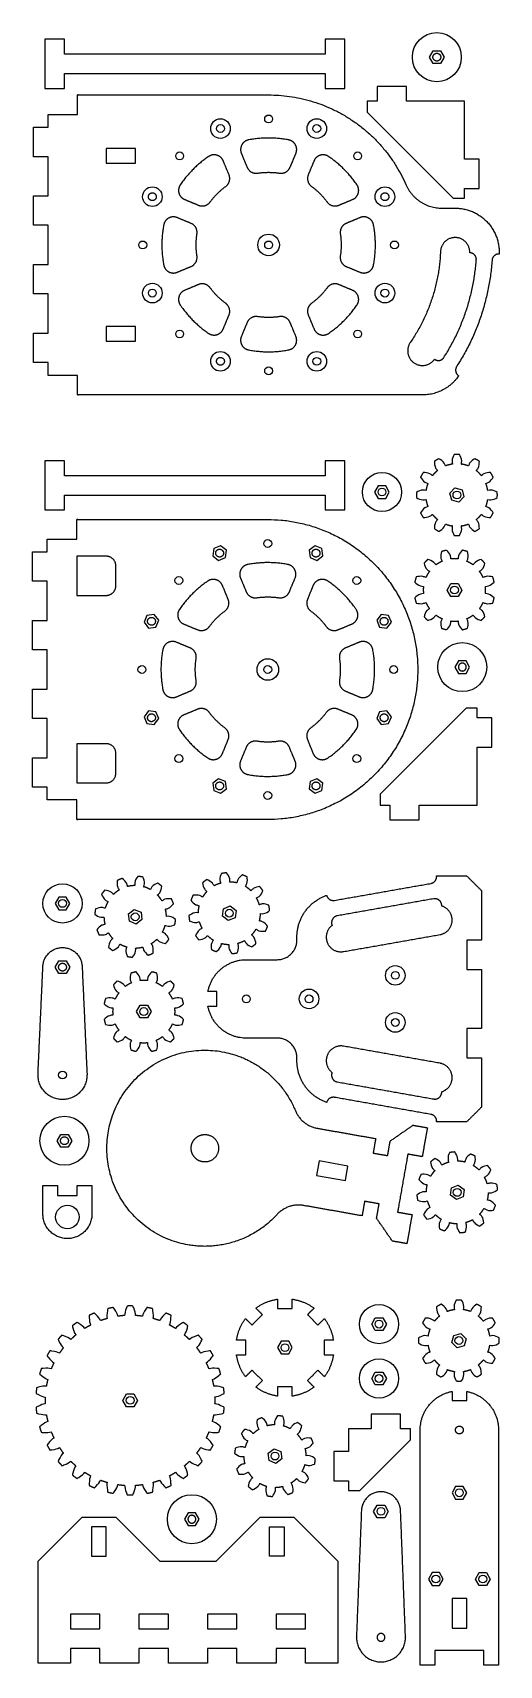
# Model space of a CAD drawing. Header units: millimetres. Extents: x 1655 to 2132, y -1528 to 137.
import ezdxf

# ---------------------------------------------------------------- set-up
doc = ezdxf.new("R2010")
doc.units = ezdxf.units.MM
doc.header["$MEASUREMENT"] = 0
for name, color, linetype, true_color in [('V3 - scheme$gravure ext', 96, 'Continuous', 0x008000), ('V3 - scheme$gravure int', 1, 'Continuous', 0xff0000), ('V3 - scheme$poche', 196, 'Continuous', 0x400080)]:
    doc.layers.add(name, color=color, linetype=linetype, true_color=true_color)

msp = doc.modelspace()

# ---------------------------------------------------------------- linework, layer by layer
at = {"layer": 'V3 - scheme$gravure ext'}
for points in [[(1668, 130), (1668, 115), (1668, 95), (1668, 80), (1688, 80), (1688, 95), (1954, 95), (1954, 80), (1974, 80), (1974, 95), (1974, 115), (1974, 130), (1954, 130), (1954, 115), (1688, 115), (1688, 130)], [(2111.1, -22.1), (2111.1, 7.9), (2096.1, 7.9), (2096.1, 67), (2037, 67), (2037, 82), (2007, 82), (2007, 67), (1997, 67), (1997, 55.7), (2084.8, -32.1), (2096.1, -32.1), (2096.1, -22.1)], [(1668, -300), (1668, -315), (1668, -335), (1668, -350), (1688, -350), (1688, -335), (1954, -335), (1954, -350), (1974, -350), (1974, -335), (1974, -315), (1974, -300), (1954, -300), (1954, -315), (1688, -315), (1688, -300)], [(2020, -666.1), (2050, -666.1), (2050, -651.1), (2109.1, -651.1), (2109.1, -592), (2124.1, -592), (2124.1, -562), (2109.1, -562), (2109.1, -552), (2097.8, -552), (2010, -639.8), (2010, -651.1), (2020, -651.1)], [(2001, -1287), (1978, -1287), (1978, -1310), (1963, -1310), (1963, -1340), (1978, -1340), (1978, -1350), (1989.3, -1350), (2041, -1298.3), (2041, -1287), (2031, -1287), (2031, -1272), (2001, -1272)], [(1723.4, -1377), (1738.4, -1377), (1740.3, -1377), (1785.3, -1422), (1842.7, -1422), (1887.7, -1377), (1889.6, -1377), (1904.6, -1377), (1922, -1377), (1967, -1422), (1967, -1526.1), (1934, -1526.1), (1934, -1511.1), (1904, -1511.1), (1904, -1526.1), (1864, -1526.1), (1864, -1511.1), (1834, -1511.1), (1834, -1526.1), (1794, -1526.1), (1794, -1511.1), (1764, -1511.1), (1764, -1526.1), (1724, -1526.1), (1724, -1511.1), (1694, -1511.1), (1694, -1526.1), (1661, -1526.1), (1661, -1422), (1706, -1377)]]:
    msp.add_lwpolyline(points, close=True, dxfattribs=at)
for centre, radius in [((2068, 111.8, 15), 25), ((2012, -331.7, 15), 20), ((2094, -510.2, 15), 25), ((1686, -751.2, 15), 20), ((1688, -993.2, 15), 25), ((2009, -1180.2, 15), 20), ((2009, -1235.7, 15), 20), ((1818, -1379.2, 15), 25)]:
    msp.add_circle(centre, radius, dxfattribs=at)
for points, degree, knots in [([(1701.3, 73.3, 15), (1701.8, 73.3, 15), (1702.3, 73.3, 15), (1799.3, 73.3, 15), (1896.3, 73.3, 15)], 2, [436, 436, 436, 437, 437, 631, 631, 631]), ([(2053.2, -232.7, 15), (1974.8, -232.7, 15), (1896.3, -232.7, 15), (1799.3, -232.7, 15), (1702.3, -232.7, 15), (1701.8, -232.7, 15), (1701.3, -232.7, 15)], 2, [1112.865131, 1112.865131, 1112.865131, 1269.752185, 1269.752185, 1463.752185, 1463.752185, 1464.752185, 1464.752185, 1464.752185]), ([(2076.7, -305.1, 15), (2076.7, -305.1, 15), (2076.7, -305.1, 15), (2076.7, -305.1, 15), (2076.4, -304.1, 15), (2075.9, -303.1, 15), (2075.4, -302.2, 15), (2074.3, -300.3, 15), (2071.8, -298.7, 15), (2070.2, -297.7, 15)], 3, [-40.146597, -40.146597, -40.146597, -40.146597, -40.127548, -40.127548, -40.127548, -39.33788, -39.33788, -39.33788, -38.570795, -38.570795, -38.570795, -38.570795]), ([(2085.7, -293.5, 15), (2084.8, -295.2, 15), (2083.5, -297.8, 15), (2083.5, -300, 15), (2083.5, -301.1, 15), (2083.6, -302.1, 15), (2083.9, -303.1, 15), (2083.9, -303.2, 15), (2083.9, -303.2, 15), (2083.9, -303.2, 15)], 3, [-44.27684, -44.27684, -44.27684, -44.27684, -43.509736, -43.509736, -43.509736, -42.720076, -42.720076, -42.720076, -42.701087, -42.701087, -42.701087, -42.701087]), ([(2093, -303.2, 15), (2093.1, -303.2, 15), (2093.1, -303.2, 15), (2093.1, -303.1, 15), (2093.3, -302.1, 15), (2093.4, -301.1, 15), (2093.4, -300, 15), (2093.4, -297.8, 15), (2092.1, -295.2, 15), (2091.2, -293.5, 15)], 3, [-47.292718, -47.292718, -47.292718, -47.292718, -47.273669, -47.273669, -47.273669, -46.484002, -46.484002, -46.484002, -45.716917, -45.716917, -45.716917, -45.716917]), ([(2106.7, -297.7, 15), (2105.1, -298.7, 15), (2102.6, -300.3, 15), (2101.5, -302.2, 15), (2101, -303.1, 15), (2100.6, -304.1, 15), (2100.3, -305.1, 15), (2100.3, -305.1, 15), (2100.2, -305.1, 15), (2100.2, -305.1, 15)], 3, [-51.422962, -51.422962, -51.422962, -51.422962, -50.655858, -50.655858, -50.655858, -49.866198, -49.866198, -49.866198, -49.847209, -49.847209, -49.847209, -49.847209]), ([(2063.5, -315, 15), (2063.4, -315, 15), (2063.4, -315, 15), (2063.4, -314.9, 15), (2062.6, -314.2, 15), (2061.8, -313.6, 15), (2060.9, -313, 15), (2059, -312, 15), (2056.1, -311.8, 15), (2054.2, -311.8, 15)], 3, [-33.000475, -33.000475, -33.000475, -33.000475, -32.981426, -32.981426, -32.981426, -32.191759, -32.191759, -32.191759, -31.424674, -31.424674, -31.424674, -31.424674]), ([(2065.5, -300.4, 15), (2065.6, -302.3, 15), (2065.7, -305.2, 15), (2066.8, -307.2, 15), (2067.3, -308.1, 15), (2068, -308.9, 15), (2068.7, -309.7, 15), (2068.7, -309.7, 15), (2068.7, -309.7, 15), (2068.7, -309.7, 15)], 3, [-37.130719, -37.130719, -37.130719, -37.130719, -36.363615, -36.363615, -36.363615, -35.573955, -35.573955, -35.573955, -35.554966, -35.554966, -35.554966, -35.554966]), ([(2108.2, -309.7, 15), (2108.2, -309.7, 15), (2108.2, -309.7, 15), (2108.2, -309.7, 15), (2108.9, -308.9, 15), (2109.6, -308.1, 15), (2110.1, -307.2, 15), (2111.2, -305.2, 15), (2111.3, -302.3, 15), (2111.4, -300.4, 15)], 3, [-54.43884, -54.43884, -54.43884, -54.43884, -54.419791, -54.419791, -54.419791, -53.630123, -53.630123, -53.630123, -52.863038, -52.863038, -52.863038, -52.863038]), ([(2122.8, -311.8, 15), (2120.8, -311.8, 15), (2117.9, -312, 15), (2116, -313.1, 15), (2115.1, -313.6, 15), (2114.3, -314.2, 15), (2113.5, -314.9, 15), (2113.5, -315, 15), (2113.5, -315, 15), (2113.5, -315, 15)], 3, [-58.569083, -58.569083, -58.569083, -58.569083, -57.801979, -57.801979, -57.801979, -57.012319, -57.012319, -57.012319, -56.99333, -56.99333, -56.99333, -56.99333]), ([(2056.9, -330.1, 15), (2056.9, -330.1, 15), (2056.9, -330.1, 15), (2056.9, -330.1, 15), (2055.9, -329.9, 15), (2054.8, -329.7, 15), (2053.7, -329.7, 15), (2051.5, -329.7, 15), (2049, -331.1, 15), (2047.3, -332, 15)], 3, [-25.854354, -25.854354, -25.854354, -25.854354, -25.835305, -25.835305, -25.835305, -25.045637, -25.045637, -25.045637, -24.278552, -24.278552, -24.278552, -24.278552]), ([(2051.4, -316.5, 15), (2052.4, -318.1, 15), (2054, -320.6, 15), (2055.9, -321.7, 15), (2056.8, -322.2, 15), (2057.8, -322.6, 15), (2058.8, -322.9, 15), (2058.8, -322.9, 15), (2058.8, -322.9, 15), (2058.9, -322.9, 15)], 3, [-29.984597, -29.984597, -29.984597, -29.984597, -29.217493, -29.217493, -29.217493, -28.427833, -28.427833, -28.427833, -28.408844, -28.408844, -28.408844, -28.408844]), ([(2118, -322.9, 15), (2118.1, -322.9, 15), (2118.1, -322.9, 15), (2118.1, -322.9, 15), (2119.1, -322.6, 15), (2120.1, -322.2, 15), (2121, -321.7, 15), (2122.9, -320.6, 15), (2124.5, -318.1, 15), (2125.5, -316.5, 15)], 3, [-61.584961, -61.584961, -61.584961, -61.584961, -61.565912, -61.565912, -61.565912, -60.776245, -60.776245, -60.776245, -60.00916, -60.00916, -60.00916, -60.00916]), ([(2129.6, -332, 15), (2128, -331.1, 15), (2125.4, -329.7, 15), (2123.2, -329.7, 15), (2122.1, -329.7, 15), (2121.1, -329.9, 15), (2120, -330.1, 15), (2120, -330.1, 15), (2120, -330.1, 15), (2120, -330.1, 15)], 3, [-65.715205, -65.715205, -65.715205, -65.715205, -64.948101, -64.948101, -64.948101, -64.158441, -64.158441, -64.158441, -64.139452, -64.139452, -64.139452, -64.139452]), ([(2047.3, -337.4, 15), (2049, -338.3, 15), (2051.5, -339.7, 15), (2053.7, -339.7, 15), (2054.8, -339.7, 15), (2055.9, -339.6, 15), (2056.9, -339.3, 15)], 3, [-22.838476, -22.838476, -22.838476, -22.838476, -22.071372, -22.071372, -22.071372, -21.281712, -21.281712, -21.281712, -21.281712]), ([(2058.9, -346.5, 15), (2058.8, -346.5, 15), (2058.8, -346.5, 15), (2058.8, -346.5, 15), (2057.8, -346.8, 15), (2056.8, -347.2, 15), (2055.9, -347.8, 15), (2054, -348.9, 15), (2052.4, -351.3, 15), (2051.4, -353, 15)], 3, [-104.46169, -104.46169, -104.46169, -104.46169, -104.442641, -104.442641, -104.442641, -103.652974, -103.652974, -103.652974, -102.885889, -102.885889, -102.885889, -102.885889]), ([(2125.5, -353, 15), (2124.5, -351.3, 15), (2122.9, -348.9, 15), (2121, -347.8, 15), (2120.1, -347.2, 15), (2119.1, -346.8, 15), (2118.1, -346.5, 15), (2118.1, -346.5, 15), (2118.1, -346.5, 15), (2118, -346.5, 15)], 3, [-72.861326, -72.861326, -72.861326, -72.861326, -72.094222, -72.094222, -72.094222, -71.304563, -71.304563, -71.304563, -71.285573, -71.285573, -71.285573, -71.285573]), ([(2120, -339.3, 15), (2120, -339.3, 15), (2120, -339.3, 15), (2120, -339.3, 15), (2121.1, -339.6, 15), (2122.1, -339.7, 15), (2123.2, -339.7, 15), (2125.4, -339.7, 15), (2128, -338.3, 15), (2129.6, -337.4, 15)], 3, [-68.731083, -68.731083, -68.731083, -68.731083, -68.712034, -68.712034, -68.712034, -67.922366, -67.922366, -67.922366, -67.155281, -67.155281, -67.155281, -67.155281]), ([(1700.5, -359.7, 15), (1701, -359.7, 15), (1701.5, -359.7, 15), (1798.5, -359.7, 15), (1895.5, -359.7, 15)], 2, [-2032.663676, -2032.663676, -2032.663676, -2031.663676, -2031.663676, -1837.663676, -1837.663676, -1837.663676]), ([(2054.2, -357.7, 15), (2056.1, -357.6, 15), (2059, -357.5, 15), (2060.9, -356.4, 15), (2061.8, -355.9, 15), (2062.6, -355.2, 15), (2063.4, -354.5, 15), (2063.4, -354.5, 15), (2063.4, -354.5, 15), (2063.5, -354.5, 15)], 3, [-101.445812, -101.445812, -101.445812, -101.445812, -100.678708, -100.678708, -100.678708, -99.889049, -99.889049, -99.889049, -99.870059, -99.870059, -99.870059, -99.870059]), ([(2068.7, -359.7, 15), (2068.7, -359.7, 15), (2068.7, -359.8, 15), (2068.7, -359.8, 15), (2068, -360.5, 15), (2067.3, -361.4, 15), (2066.8, -362.3, 15), (2065.7, -364.2, 15), (2065.6, -367.1, 15), (2065.5, -369, 15)], 3, [-97.315569, -97.315569, -97.315569, -97.315569, -97.29652, -97.29652, -97.29652, -96.506852, -96.506852, -96.506852, -95.739767, -95.739767, -95.739767, -95.739767]), ([(2070.2, -371.8, 15), (2071.8, -370.7, 15), (2074.3, -369.2, 15), (2075.4, -367.3, 15), (2075.9, -366.4, 15), (2076.4, -365.4, 15), (2076.7, -364.4, 15), (2076.7, -364.4, 15), (2076.7, -364.3, 15), (2076.7, -364.3, 15)], 3, [-94.299691, -94.299691, -94.299691, -94.299691, -93.532587, -93.532587, -93.532587, -92.742927, -92.742927, -92.742927, -92.723938, -92.723938, -92.723938, -92.723938]), ([(2083.9, -366.2, 15), (2083.9, -366.3, 15), (2083.9, -366.3, 15), (2083.8, -366.3, 15), (2083.6, -367.3, 15), (2083.5, -368.4, 15), (2083.5, -369.4, 15), (2083.5, -371.6, 15), (2084.8, -374.2, 15), (2085.7, -375.9, 15)], 3, [-90.169447, -90.169447, -90.169447, -90.169447, -90.150398, -90.150398, -90.150398, -89.360731, -89.360731, -89.360731, -88.593646, -88.593646, -88.593646, -88.593646]), ([(2091.2, -375.9, 15), (2092.1, -374.2, 15), (2093.4, -371.6, 15), (2093.4, -369.4, 15), (2093.4, -368.4, 15), (2093.3, -367.3, 15), (2093.1, -366.3, 15), (2093.1, -366.3, 15), (2093.1, -366.3, 15), (2093, -366.2, 15)], 3, [-87.153569, -87.153569, -87.153569, -87.153569, -86.386465, -86.386465, -86.386465, -85.596806, -85.596806, -85.596806, -85.577816, -85.577816, -85.577816, -85.577816]), ([(2100.2, -364.3, 15), (2100.2, -364.3, 15), (2100.3, -364.4, 15), (2100.3, -364.4, 15), (2100.6, -365.4, 15), (2101, -366.4, 15), (2101.5, -367.3, 15), (2102.6, -369.2, 15), (2105.1, -370.7, 15), (2106.7, -371.8, 15)], 3, [-83.023326, -83.023326, -83.023326, -83.023326, -83.004277, -83.004277, -83.004277, -82.214609, -82.214609, -82.214609, -81.447524, -81.447524, -81.447524, -81.447524]), ([(2111.4, -369, 15), (2111.3, -367.1, 15), (2111.2, -364.2, 15), (2110.1, -362.3, 15), (2109.6, -361.4, 15), (2108.9, -360.5, 15), (2108.2, -359.8, 15), (2108.2, -359.8, 15), (2108.2, -359.7, 15), (2108.2, -359.7, 15)], 3, [-80.007448, -80.007448, -80.007448, -80.007448, -79.240344, -79.240344, -79.240344, -78.450684, -78.450684, -78.450684, -78.431695, -78.431695, -78.431695, -78.431695]), ([(2113.5, -354.5, 15), (2113.5, -354.5, 15), (2113.5, -354.5, 15), (2113.5, -354.5, 15), (2114.3, -355.2, 15), (2115.1, -355.9, 15), (2116, -356.4, 15), (2117.9, -357.5, 15), (2120.8, -357.6, 15), (2122.8, -357.7, 15)], 3, [-75.877204, -75.877204, -75.877204, -75.877204, -75.858155, -75.858155, -75.858155, -75.068488, -75.068488, -75.068488, -74.301403, -74.301403, -74.301403, -74.301403]), ([(2072.7, -392.5, 15), (2072.3, -394.4, 15), (2071.6, -397.2, 15), (2072.2, -399.3, 15), (2072.5, -400.4, 15), (2072.9, -401.3, 15), (2073.4, -402.3, 15), (2073.4, -402.3, 15), (2073.4, -402.3, 15), (2073.4, -402.3, 15)], 3, [-101.445812, -101.445812, -101.445812, -101.445812, -100.678708, -100.678708, -100.678708, -99.889049, -99.889049, -99.889049, -99.870059, -99.870059, -99.870059, -99.870059]), ([(2082.3, -399.9, 15), (2082.3, -399.9, 15), (2082.3, -399.9, 15), (2082.3, -399.9, 15), (2082.2, -398.8, 15), (2082.1, -397.8, 15), (2081.8, -396.7, 15), (2081.3, -394.6, 15), (2079.3, -392.5, 15), (2078, -391.1, 15)], 3, [-104.46169, -104.46169, -104.46169, -104.46169, -104.442641, -104.442641, -104.442641, -103.652974, -103.652974, -103.652974, -102.885889, -102.885889, -102.885889, -102.885889]), ([(2094, -391.1, 15), (2092.7, -392.5, 15), (2090.7, -394.6, 15), (2090.2, -396.7, 15), (2089.9, -397.8, 15), (2089.8, -398.8, 15), (2089.7, -399.9, 15)], 3, [-22.838476, -22.838476, -22.838476, -22.838476, -22.071372, -22.071372, -22.071372, -21.281712, -21.281712, -21.281712, -21.281712]), ([(2098.6, -402.3, 15), (2098.6, -402.3, 15), (2098.6, -402.3, 15), (2098.6, -402.3, 15), (2099.1, -401.3, 15), (2099.5, -400.4, 15), (2099.8, -399.3, 15), (2100.4, -397.2, 15), (2099.7, -394.4, 15), (2099.3, -392.5, 15)], 3, [-25.854354, -25.854354, -25.854354, -25.854354, -25.835305, -25.835305, -25.835305, -25.045637, -25.045637, -25.045637, -24.278552, -24.278552, -24.278552, -24.278552]), ([(2055, -404.4, 15), (2055.5, -406.2, 15), (2056.4, -409, 15), (2057.9, -410.5, 15), (2058.7, -411.3, 15), (2059.5, -411.9, 15), (2060.4, -412.5, 15), (2060.4, -412.5, 15), (2060.4, -412.5, 15), (2060.5, -412.5, 15)], 3, [-94.299691, -94.299691, -94.299691, -94.299691, -93.532587, -93.532587, -93.532587, -92.742927, -92.742927, -92.742927, -92.723938, -92.723938, -92.723938, -92.723938]), ([(2067, -406, 15), (2067, -406, 15), (2066.9, -406, 15), (2066.9, -406, 15), (2066.4, -405.1, 15), (2065.7, -404.2, 15), (2065, -403.5, 15), (2063.4, -401.9, 15), (2060.6, -401.1, 15), (2058.8, -400.5, 15)], 3, [-97.315569, -97.315569, -97.315569, -97.315569, -97.29652, -97.29652, -97.29652, -96.506852, -96.506852, -96.506852, -95.739767, -95.739767, -95.739767, -95.739767]), ([(2113.2, -400.5, 15), (2111.4, -401.1, 15), (2108.6, -401.9, 15), (2107, -403.5, 15), (2106.3, -404.2, 15), (2105.6, -405.1, 15), (2105.1, -406, 15), (2105.1, -406, 15), (2105.1, -406, 15), (2105, -406, 15)], 3, [-29.984597, -29.984597, -29.984597, -29.984597, -29.217493, -29.217493, -29.217493, -28.427833, -28.427833, -28.427833, -28.408844, -28.408844, -28.408844, -28.408844]), ([(2111.5, -412.5, 15), (2111.6, -412.5, 15), (2111.6, -412.5, 15), (2111.6, -412.5, 15), (2112.5, -411.9, 15), (2113.3, -411.3, 15), (2114.1, -410.5, 15), (2115.6, -409, 15), (2116.5, -406.2, 15), (2117, -404.4, 15)], 3, [-33.000475, -33.000475, -33.000475, -33.000475, -32.981426, -32.981426, -32.981426, -32.191759, -32.191759, -32.191759, -31.424674, -31.424674, -31.424674, -31.424674]), ([(2045.5, -423.5, 15), (2046.9, -424.8, 15), (2049.1, -426.8, 15), (2051.2, -427.4, 15), (2052.2, -427.7, 15), (2053.3, -427.8, 15), (2054.3, -427.9, 15), (2054.3, -427.9, 15), (2054.3, -427.9, 15), (2054.4, -427.9, 15)], 3, [-87.153569, -87.153569, -87.153569, -87.153569, -86.386465, -86.386465, -86.386465, -85.596806, -85.596806, -85.596806, -85.577816, -85.577816, -85.577816, -85.577816]), ([(2056.7, -419, 15), (2056.7, -419, 15), (2056.7, -419, 15), (2056.7, -418.9, 15), (2055.8, -418.5, 15), (2054.8, -418, 15), (2053.8, -417.8, 15), (2051.6, -417.2, 15), (2048.8, -417.9, 15), (2046.9, -418.3, 15)], 3, [-90.169447, -90.169447, -90.169447, -90.169447, -90.150398, -90.150398, -90.150398, -89.360731, -89.360731, -89.360731, -88.593646, -88.593646, -88.593646, -88.593646]), ([(2125.1, -418.3, 15), (2123.2, -417.9, 15), (2120.4, -417.2, 15), (2118.2, -417.8, 15), (2117.2, -418, 15), (2116.2, -418.5, 15), (2115.3, -418.9, 15), (2115.3, -419, 15), (2115.3, -419, 15), (2115.3, -419, 15)], 3, [-37.130719, -37.130719, -37.130719, -37.130719, -36.363615, -36.363615, -36.363615, -35.573955, -35.573955, -35.573955, -35.554966, -35.554966, -35.554966, -35.554966]), ([(2117.6, -427.9, 15), (2117.7, -427.9, 15), (2117.7, -427.9, 15), (2117.7, -427.9, 15), (2118.7, -427.8, 15), (2119.8, -427.7, 15), (2120.8, -427.4, 15), (2122.9, -426.8, 15), (2125.1, -424.8, 15), (2126.5, -423.5, 15)], 3, [-40.146597, -40.146597, -40.146597, -40.146597, -40.127548, -40.127548, -40.127548, -39.33788, -39.33788, -39.33788, -38.570795, -38.570795, -38.570795, -38.570795]), ([(2054.4, -435.3, 15), (2054.3, -435.3, 15), (2054.3, -435.3, 15), (2054.3, -435.3, 15), (2053.3, -435.3, 15), (2052.2, -435.5, 15), (2051.2, -435.7, 15), (2049.1, -436.3, 15), (2046.9, -438.3, 15), (2045.5, -439.6, 15)], 3, [-83.023326, -83.023326, -83.023326, -83.023326, -83.004277, -83.004277, -83.004277, -82.214609, -82.214609, -82.214609, -81.447524, -81.447524, -81.447524, -81.447524]), ([(2046.9, -444.9, 15), (2048.8, -445.3, 15), (2051.6, -445.9, 15), (2053.8, -445.4, 15), (2054.8, -445.1, 15), (2055.8, -444.7, 15), (2056.7, -444.2, 15), (2056.7, -444.2, 15), (2056.7, -444.2, 15), (2056.7, -444.2, 15)], 3, [-80.007448, -80.007448, -80.007448, -80.007448, -79.240344, -79.240344, -79.240344, -78.450684, -78.450684, -78.450684, -78.431695, -78.431695, -78.431695, -78.431695]), ([(2115.3, -444.2, 15), (2115.3, -444.2, 15), (2115.3, -444.2, 15), (2115.3, -444.2, 15), (2116.2, -444.7, 15), (2117.2, -445.1, 15), (2118.2, -445.4, 15), (2120.4, -445.9, 15), (2123.2, -445.3, 15), (2125.1, -444.9, 15)], 3, [-47.292718, -47.292718, -47.292718, -47.292718, -47.273669, -47.273669, -47.273669, -46.484002, -46.484002, -46.484002, -45.716917, -45.716917, -45.716917, -45.716917]), ([(2126.5, -439.6, 15), (2125.1, -438.3, 15), (2122.9, -436.3, 15), (2120.8, -435.7, 15), (2119.8, -435.5, 15), (2118.7, -435.3, 15), (2117.7, -435.3, 15), (2117.7, -435.3, 15), (2117.7, -435.3, 15), (2117.6, -435.3, 15)], 3, [-44.27684, -44.27684, -44.27684, -44.27684, -43.509736, -43.509736, -43.509736, -42.720076, -42.720076, -42.720076, -42.701087, -42.701087, -42.701087, -42.701087]), ([(2060.5, -450.6, 15), (2060.4, -450.6, 15), (2060.4, -450.6, 15), (2060.4, -450.6, 15), (2059.5, -451.2, 15), (2058.7, -451.8, 15), (2057.9, -452.6, 15), (2056.4, -454.2, 15), (2055.5, -456.9, 15), (2055, -458.8, 15)], 3, [-75.877204, -75.877204, -75.877204, -75.877204, -75.858155, -75.858155, -75.858155, -75.068488, -75.068488, -75.068488, -74.301403, -74.301403, -74.301403, -74.301403]), ([(2058.8, -462.6, 15), (2060.6, -462.1, 15), (2063.4, -461.2, 15), (2065, -459.6, 15), (2065.7, -458.9, 15), (2066.4, -458, 15), (2066.9, -457.2, 15), (2066.9, -457.1, 15), (2066.9, -457.1, 15), (2067, -457.1, 15)], 3, [-72.861326, -72.861326, -72.861326, -72.861326, -72.094222, -72.094222, -72.094222, -71.304563, -71.304563, -71.304563, -71.285573, -71.285573, -71.285573, -71.285573]), ([(2073.4, -460.8, 15), (2073.4, -460.8, 15), (2073.4, -460.9, 15), (2073.4, -460.9, 15), (2072.9, -461.8, 15), (2072.5, -462.8, 15), (2072.2, -463.8, 15), (2071.6, -465.9, 15), (2072.3, -468.8, 15), (2072.7, -470.6, 15)], 3, [-68.731083, -68.731083, -68.731083, -68.731083, -68.712034, -68.712034, -68.712034, -67.922366, -67.922366, -67.922366, -67.155281, -67.155281, -67.155281, -67.155281]), ([(2078, -472.1, 15), (2079.3, -470.7, 15), (2081.3, -468.5, 15), (2081.8, -466.4, 15), (2082.1, -465.4, 15), (2082.2, -464.3, 15), (2082.3, -463.3, 15), (2082.3, -463.2, 15), (2082.3, -463.2, 15), (2082.3, -463.2, 15)], 3, [-65.715205, -65.715205, -65.715205, -65.715205, -64.948101, -64.948101, -64.948101, -64.158441, -64.158441, -64.158441, -64.139452, -64.139452, -64.139452, -64.139452]), ([(2089.7, -463.2, 15), (2089.7, -463.2, 15), (2089.7, -463.2, 15), (2089.7, -463.3, 15), (2089.8, -464.3, 15), (2089.9, -465.4, 15), (2090.2, -466.4, 15), (2090.7, -468.5, 15), (2092.7, -470.7, 15), (2094, -472.1, 15)], 3, [-61.584961, -61.584961, -61.584961, -61.584961, -61.565912, -61.565912, -61.565912, -60.776245, -60.776245, -60.776245, -60.00916, -60.00916, -60.00916, -60.00916]), ([(2099.3, -470.6, 15), (2099.7, -468.8, 15), (2100.4, -465.9, 15), (2099.8, -463.8, 15), (2099.5, -462.8, 15), (2099.1, -461.8, 15), (2098.6, -460.9, 15), (2098.6, -460.9, 15), (2098.6, -460.8, 15), (2098.6, -460.8, 15)], 3, [-58.569083, -58.569083, -58.569083, -58.569083, -57.801979, -57.801979, -57.801979, -57.012319, -57.012319, -57.012319, -56.99333, -56.99333, -56.99333, -56.99333]), ([(2105, -457.1, 15), (2105, -457.1, 15), (2105.1, -457.1, 15), (2105.1, -457.2, 15), (2105.6, -458, 15), (2106.3, -458.9, 15), (2107, -459.6, 15), (2108.6, -461.2, 15), (2111.4, -462.1, 15), (2113.2, -462.6, 15)], 3, [-54.43884, -54.43884, -54.43884, -54.43884, -54.419791, -54.419791, -54.419791, -53.630123, -53.630123, -53.630123, -52.863038, -52.863038, -52.863038, -52.863038]), ([(2117, -458.8, 15), (2116.5, -456.9, 15), (2115.6, -454.2, 15), (2114.1, -452.6, 15), (2113.3, -451.8, 15), (2112.5, -451.2, 15), (2111.6, -450.6, 15), (2111.6, -450.6, 15), (2111.6, -450.6, 15), (2111.5, -450.6, 15)], 3, [-51.422962, -51.422962, -51.422962, -51.422962, -50.655858, -50.655858, -50.655858, -49.866198, -49.866198, -49.866198, -49.847209, -49.847209, -49.847209, -49.847209]), ([(1895.5, -665.7, 15), (1798.5, -665.7, 15), (1701.5, -665.7, 15), (1701, -665.7, 15), (1700.5, -665.7, 15)], 2, [-1357, -1357, -1357, -1163, -1163, -1162, -1162, -1162]), ([(1741.9, -727.9, 15), (1741.7, -729.8, 15), (1741.4, -732.7, 15), (1742.3, -734.7, 15), (1742.7, -735.7, 15), (1743.2, -736.6, 15), (1743.8, -737.4, 15), (1743.8, -737.5, 15), (1743.9, -737.5, 15), (1743.9, -737.5, 15)], 3, [-65.715205, -65.715205, -65.715205, -65.715205, -64.948101, -64.948101, -64.948101, -64.158441, -64.158441, -64.158441, -64.139452, -64.139452, -64.139452, -64.139452]), ([(1752.4, -734, 15), (1752.3, -734, 15), (1752.3, -733.9, 15), (1752.3, -733.9, 15), (1752.2, -732.9, 15), (1751.9, -731.9, 15), (1751.5, -730.9, 15), (1750.6, -728.8, 15), (1748.4, -727, 15), (1746.9, -725.8, 15)], 3, [-68.731083, -68.731083, -68.731083, -68.731083, -68.712034, -68.712034, -68.712034, -67.922366, -67.922366, -67.922366, -67.155281, -67.155281, -67.155281, -67.155281]), ([(1762.8, -723.7, 15), (1761.7, -725.2, 15), (1760, -727.6, 15), (1759.8, -729.8, 15), (1759.6, -730.8, 15), (1759.6, -731.9, 15), (1759.7, -732.9, 15), (1759.7, -733, 15), (1759.7, -733, 15), (1759.7, -733, 15)], 3, [-72.861326, -72.861326, -72.861326, -72.861326, -72.094222, -72.094222, -72.094222, -71.304563, -71.304563, -71.304563, -71.285573, -71.285573, -71.285573, -71.285573]), ([(1768.8, -734.2, 15), (1768.8, -734.2, 15), (1768.9, -734.2, 15), (1768.9, -734.1, 15), (1769.2, -733.2, 15), (1769.5, -732.1, 15), (1769.6, -731.1, 15), (1769.9, -728.9, 15), (1768.9, -726.2, 15), (1768.2, -724.4, 15)], 3, [-75.877204, -75.877204, -75.877204, -75.877204, -75.858155, -75.858155, -75.858155, -75.068488, -75.068488, -75.068488, -74.301403, -74.301403, -74.301403, -74.301403]), ([(1783.1, -730.5, 15), (1781.3, -731.3, 15), (1778.7, -732.5, 15), (1777.3, -734.3, 15), (1776.7, -735.1, 15), (1776.2, -736.1, 15), (1775.7, -737, 15), (1775.7, -737, 15), (1775.7, -737, 15), (1775.7, -737.1, 15)], 3, [-80.007448, -80.007448, -80.007448, -80.007448, -79.240344, -79.240344, -79.240344, -78.450684, -78.450684, -78.450684, -78.431695, -78.431695, -78.431695, -78.431695]), ([(1828.9, -730.2, 15), (1829.3, -732.1, 15), (1829.7, -734.9, 15), (1831.1, -736.7, 15), (1831.7, -737.5, 15), (1832.5, -738.3, 15), (1833.3, -738.9, 15), (1833.3, -739, 15), (1833.3, -739, 15), (1833.3, -739, 15)], 3, [-87.153569, -87.153569, -87.153569, -87.153569, -86.386465, -86.386465, -86.386465, -85.596806, -85.596806, -85.596806, -85.577816, -85.577816, -85.577816, -85.577816]), ([(1840.6, -733.4, 15), (1840.6, -733.4, 15), (1840.6, -733.4, 15), (1840.6, -733.3, 15), (1840.2, -732.4, 15), (1839.6, -731.5, 15), (1839, -730.6, 15), (1837.6, -728.9, 15), (1835, -727.7, 15), (1833.3, -726.9, 15)], 3, [-90.169447, -90.169447, -90.169447, -90.169447, -90.150398, -90.150398, -90.150398, -89.360731, -89.360731, -89.360731, -88.593646, -88.593646, -88.593646, -88.593646]), ([(1848.1, -720.7, 15), (1847.4, -722.5, 15), (1846.4, -725.2, 15), (1846.7, -727.4, 15), (1846.8, -728.5, 15), (1847.1, -729.5, 15), (1847.5, -730.5, 15), (1847.5, -730.5, 15), (1847.5, -730.5, 15), (1847.5, -730.6, 15)], 3, [-94.299691, -94.299691, -94.299691, -94.299691, -93.532587, -93.532587, -93.532587, -92.742927, -92.742927, -92.742927, -92.723938, -92.723938, -92.723938, -92.723938]), ([(1856.6, -729.4, 15), (1856.6, -729.3, 15), (1856.6, -729.3, 15), (1856.6, -729.3, 15), (1856.7, -728.2, 15), (1856.7, -727.2, 15), (1856.6, -726.1, 15), (1856.3, -723.9, 15), (1854.6, -721.6, 15), (1853.5, -720, 15)], 3, [-97.315569, -97.315569, -97.315569, -97.315569, -97.29652, -97.29652, -97.29652, -96.506852, -96.506852, -96.506852, -95.739767, -95.739767, -95.739767, -95.739767]), ([(1869.4, -722.1, 15), (1867.9, -723.3, 15), (1865.7, -725.2, 15), (1864.8, -727.2, 15), (1864.4, -728.2, 15), (1864.2, -729.2, 15), (1864, -730.3, 15), (1864, -730.3, 15), (1864, -730.3, 15), (1864, -730.3, 15)], 3, [-101.445812, -101.445812, -101.445812, -101.445812, -100.678708, -100.678708, -100.678708, -99.889049, -99.889049, -99.889049, -99.870059, -99.870059, -99.870059, -99.870059]), ([(1872.5, -733.8, 15), (1872.5, -733.8, 15), (1872.5, -733.8, 15), (1872.5, -733.8, 15), (1873.1, -732.9, 15), (1873.7, -732, 15), (1874.1, -731, 15), (1874.9, -729, 15), (1874.6, -726.1, 15), (1874.4, -724.2, 15)], 3, [-104.46169, -104.46169, -104.46169, -104.46169, -104.442641, -104.442641, -104.442641, -103.652974, -103.652974, -103.652974, -102.885889, -102.885889, -102.885889, -102.885889]), ([(1725.8, -741.9, 15), (1726.6, -743.7, 15), (1727.8, -746.3, 15), (1729.6, -747.7, 15), (1730.4, -748.3, 15), (1731.4, -748.9, 15), (1732.3, -749.3, 15), (1732.3, -749.3, 15), (1732.3, -749.3, 15), (1732.4, -749.3, 15)], 3, [-58.569083, -58.569083, -58.569083, -58.569083, -57.801979, -57.801979, -57.801979, -57.012319, -57.012319, -57.012319, -56.99333, -56.99333, -56.99333, -56.99333]), ([(1738, -742, 15), (1737.9, -742, 15), (1737.9, -742, 15), (1737.9, -742, 15), (1737.3, -741.2, 15), (1736.5, -740.4, 15), (1735.7, -739.8, 15), (1733.9, -738.4, 15), (1731, -737.9, 15), (1729.2, -737.6, 15)], 3, [-61.584961, -61.584961, -61.584961, -61.584961, -61.565912, -61.565912, -61.565912, -60.776245, -60.776245, -60.776245, -60.00916, -60.00916, -60.00916, -60.00916]), ([(1783, -742.7, 15), (1783, -742.6, 15), (1783, -742.6, 15), (1783.1, -742.6, 15), (1783.9, -741.9, 15), (1784.6, -741.2, 15), (1785.3, -740.4, 15), (1786.6, -738.6, 15), (1787.1, -735.7, 15), (1787.4, -733.8, 15)], 3, [-83.023326, -83.023326, -83.023326, -83.023326, -83.004277, -83.004277, -83.004277, -82.214609, -82.214609, -82.214609, -81.447524, -81.447524, -81.447524, -81.447524]), ([(1797.2, -746.6, 15), (1795.3, -746.4, 15), (1792.4, -746.1, 15), (1790.3, -747, 15), (1789.4, -747.4, 15), (1788.4, -747.9, 15), (1787.6, -748.5, 15), (1787.6, -748.5, 15), (1787.5, -748.5, 15), (1787.5, -748.6, 15)], 3, [-87.153569, -87.153569, -87.153569, -87.153569, -86.386465, -86.386465, -86.386465, -85.596806, -85.596806, -85.596806, -85.577816, -85.577816, -85.577816, -85.577816]), ([(1817.1, -747.9, 15), (1818.3, -749.4, 15), (1820.2, -751.7, 15), (1822.2, -752.5, 15), (1823.2, -752.9, 15), (1824.2, -753.2, 15), (1825.2, -753.4, 15), (1825.2, -753.4, 15), (1825.3, -753.4, 15), (1825.3, -753.4, 15)], 3, [-80.007448, -80.007448, -80.007448, -80.007448, -79.240344, -79.240344, -79.240344, -78.450684, -78.450684, -78.450684, -78.431695, -78.431695, -78.431695, -78.431695]), ([(1828.8, -744.9, 15), (1828.8, -744.9, 15), (1828.8, -744.9, 15), (1828.7, -744.8, 15), (1827.9, -744.2, 15), (1827, -743.7, 15), (1826, -743.3, 15), (1824, -742.5, 15), (1821.1, -742.7, 15), (1819.2, -742.9, 15)], 3, [-83.023326, -83.023326, -83.023326, -83.023326, -83.004277, -83.004277, -83.004277, -82.214609, -82.214609, -82.214609, -81.447524, -81.447524, -81.447524, -81.447524]), ([(1887.2, -734, 15), (1885.3, -734.3, 15), (1882.4, -734.8, 15), (1880.7, -736.1, 15), (1879.8, -736.8, 15), (1879.1, -737.5, 15), (1878.4, -738.3, 15)], 3, [-22.838476, -22.838476, -22.838476, -22.838476, -22.071372, -22.071372, -22.071372, -21.281712, -21.281712, -21.281712, -21.281712]), ([(1884, -745.7, 15), (1884, -745.6, 15), (1884, -745.6, 15), (1884, -745.6, 15), (1885, -745.2, 15), (1885.9, -744.7, 15), (1886.7, -744, 15), (1888.5, -742.7, 15), (1889.7, -740, 15), (1890.5, -738.3, 15)], 3, [-25.854354, -25.854354, -25.854354, -25.854354, -25.835305, -25.835305, -25.835305, -25.045637, -25.045637, -25.045637, -24.278552, -24.278552, -24.278552, -24.278552]), ([(1719, -762.2, 15), (1720.5, -763.3, 15), (1722.9, -765, 15), (1725.1, -765.3, 15), (1726.1, -765.4, 15), (1727.2, -765.4, 15), (1728.2, -765.3, 15), (1728.3, -765.3, 15), (1728.3, -765.3, 15), (1728.3, -765.3, 15)], 3, [-51.422962, -51.422962, -51.422962, -51.422962, -50.655858, -50.655858, -50.655858, -49.866198, -49.866198, -49.866198, -49.847209, -49.847209, -49.847209, -49.847209]), ([(1729.5, -756.2, 15), (1729.5, -756.2, 15), (1729.5, -756.2, 15), (1729.5, -756.2, 15), (1728.5, -755.8, 15), (1727.4, -755.5, 15), (1726.4, -755.4, 15), (1724.2, -755.1, 15), (1721.5, -756.1, 15), (1719.7, -756.8, 15)], 3, [-54.43884, -54.43884, -54.43884, -54.43884, -54.419791, -54.419791, -54.419791, -53.630123, -53.630123, -53.630123, -52.863038, -52.863038, -52.863038, -52.863038]), ([(1791, -757, 15), (1791.1, -757, 15), (1791.1, -757, 15), (1791.1, -757, 15), (1792.1, -756.9, 15), (1793.2, -756.6, 15), (1794.2, -756.2, 15), (1796.2, -755.3, 15), (1798, -753.1, 15), (1799.3, -751.6, 15)], 3, [-90.169447, -90.169447, -90.169447, -90.169447, -90.150398, -90.150398, -90.150398, -89.360731, -89.360731, -89.360731, -88.593646, -88.593646, -88.593646, -88.593646]), ([(1801.4, -767.5, 15), (1799.8, -766.4, 15), (1797.4, -764.7, 15), (1795.2, -764.5, 15), (1794.2, -764.3, 15), (1793.1, -764.3, 15), (1792.1, -764.4, 15), (1792.1, -764.4, 15), (1792, -764.4, 15), (1792, -764.4, 15)], 3, [-94.299691, -94.299691, -94.299691, -94.299691, -93.532587, -93.532587, -93.532587, -92.742927, -92.742927, -92.742927, -92.723938, -92.723938, -92.723938, -92.723938]), ([(1824.3, -760.8, 15), (1824.3, -760.8, 15), (1824.3, -760.8, 15), (1824.2, -760.7, 15), (1823.2, -760.6, 15), (1822.1, -760.6, 15), (1821.1, -760.8, 15), (1818.9, -761.1, 15), (1816.5, -762.8, 15), (1815, -763.9, 15)], 3, [-75.877204, -75.877204, -75.877204, -75.877204, -75.858155, -75.858155, -75.858155, -75.068488, -75.068488, -75.068488, -74.301403, -74.301403, -74.301403, -74.301403]), ([(1896.6, -753.1, 15), (1894.8, -752.5, 15), (1892.1, -751.4, 15), (1889.9, -751.7, 15), (1888.9, -751.9, 15), (1887.9, -752.1, 15), (1886.9, -752.5, 15), (1886.9, -752.5, 15), (1886.8, -752.5, 15), (1886.8, -752.5, 15)], 3, [-29.984597, -29.984597, -29.984597, -29.984597, -29.217493, -29.217493, -29.217493, -28.427833, -28.427833, -28.427833, -28.408844, -28.408844, -28.408844, -28.408844]), ([(1888, -761.6, 15), (1888, -761.6, 15), (1888.1, -761.6, 15), (1888.1, -761.6, 15), (1889.1, -761.7, 15), (1890.2, -761.7, 15), (1891.2, -761.6, 15), (1893.4, -761.3, 15), (1895.8, -759.6, 15), (1897.4, -758.5, 15)], 3, [-33.000475, -33.000475, -33.000475, -33.000475, -32.981426, -32.981426, -32.981426, -32.191759, -32.191759, -32.191759, -31.424674, -31.424674, -31.424674, -31.424674]), ([(1729.3, -772.7, 15), (1729.3, -772.7, 15), (1729.2, -772.7, 15), (1729.2, -772.7, 15), (1728.2, -772.9, 15), (1727.2, -773.1, 15), (1726.2, -773.5, 15), (1724.2, -774.4, 15), (1722.3, -776.6, 15), (1721.1, -778.1, 15)], 3, [-47.292718, -47.292718, -47.292718, -47.292718, -47.273669, -47.273669, -47.273669, -46.484002, -46.484002, -46.484002, -45.716917, -45.716917, -45.716917, -45.716917]), ([(1723.2, -783.1, 15), (1725.1, -783.3, 15), (1728, -783.6, 15), (1730, -782.8, 15), (1731, -782.3, 15), (1731.9, -781.8, 15), (1732.7, -781.2, 15), (1732.8, -781.2, 15), (1732.8, -781.2, 15), (1732.8, -781.2, 15)], 3, [-44.27684, -44.27684, -44.27684, -44.27684, -43.509736, -43.509736, -43.509736, -42.720076, -42.720076, -42.720076, -42.701087, -42.701087, -42.701087, -42.701087]), ([(1794.5, -787.8, 15), (1793.7, -786, 15), (1792.5, -783.4, 15), (1790.7, -782, 15), (1789.9, -781.4, 15), (1789, -780.9, 15), (1788, -780.4, 15), (1788, -780.4, 15), (1788, -780.4, 15), (1788, -780.4, 15)], 3, [-101.445812, -101.445812, -101.445812, -101.445812, -100.678708, -100.678708, -100.678708, -99.889049, -99.889049, -99.889049, -99.870059, -99.870059, -99.870059, -99.870059]), ([(1790.8, -773.5, 15), (1790.8, -773.5, 15), (1790.9, -773.5, 15), (1790.9, -773.6, 15), (1791.9, -773.9, 15), (1792.9, -774.2, 15), (1793.9, -774.3, 15), (1796.1, -774.6, 15), (1798.8, -773.6, 15), (1800.6, -772.9, 15)], 3, [-97.315569, -97.315569, -97.315569, -97.315569, -97.29652, -97.29652, -97.29652, -96.506852, -96.506852, -96.506852, -95.739767, -95.739767, -95.739767, -95.739767]), ([(1815.7, -769.3, 15), (1817.5, -769.9, 15), (1820.2, -771, 15), (1822.4, -770.7, 15), (1823.4, -770.5, 15), (1824.5, -770.2, 15), (1825.5, -769.9, 15), (1825.5, -769.9, 15), (1825.5, -769.9, 15), (1825.5, -769.9, 15)], 3, [-72.861326, -72.861326, -72.861326, -72.861326, -72.094222, -72.094222, -72.094222, -71.304563, -71.304563, -71.304563, -71.285573, -71.285573, -71.285573, -71.285573]), ([(1828.4, -776.7, 15), (1828.3, -776.7, 15), (1828.3, -776.8, 15), (1828.3, -776.8, 15), (1827.4, -777.2, 15), (1826.4, -777.7, 15), (1825.6, -778.4, 15), (1823.8, -779.7, 15), (1822.6, -782.4, 15), (1821.8, -784.1, 15)], 3, [-68.731083, -68.731083, -68.731083, -68.731083, -68.712034, -68.712034, -68.712034, -67.922366, -67.922366, -67.922366, -67.155281, -67.155281, -67.155281, -67.155281]), ([(1883.5, -777.5, 15), (1883.5, -777.5, 15), (1883.6, -777.5, 15), (1883.6, -777.5, 15), (1884.4, -778.1, 15), (1885.4, -778.7, 15), (1886.3, -779.1, 15), (1888.4, -779.9, 15), (1891.3, -779.7, 15), (1893.2, -779.5, 15)], 3, [-40.146597, -40.146597, -40.146597, -40.146597, -40.127548, -40.127548, -40.127548, -39.33788, -39.33788, -39.33788, -38.570795, -38.570795, -38.570795, -38.570795]), ([(1895.3, -774.4, 15), (1894, -773, 15), (1892.2, -770.7, 15), (1890.1, -769.9, 15), (1889.2, -769.5, 15), (1888.1, -769.2, 15), (1887.1, -769, 15), (1887.1, -769, 15), (1887.1, -769, 15), (1887, -769, 15)], 3, [-37.130719, -37.130719, -37.130719, -37.130719, -36.363615, -36.363615, -36.363615, -35.573955, -35.573955, -35.573955, -35.554966, -35.554966, -35.554966, -35.554966]), ([(1737.3, -787.1, 15), (1737.3, -787.1, 15), (1737.3, -787.1, 15), (1737.3, -787.1, 15), (1736.5, -787.8, 15), (1735.7, -788.5, 15), (1735.1, -789.4, 15), (1733.7, -791.1, 15), (1733.3, -794, 15), (1732.9, -795.9, 15)], 3, [-40.146597, -40.146597, -40.146597, -40.146597, -40.127548, -40.127548, -40.127548, -39.33788, -39.33788, -39.33788, -38.570795, -38.570795, -38.570795, -38.570795]), ([(1737.3, -799.2, 15), (1739, -798.4, 15), (1741.6, -797.2, 15), (1743, -795.4, 15), (1743.6, -794.6, 15), (1744.2, -793.7, 15), (1744.6, -792.7, 15), (1744.6, -792.7, 15), (1744.6, -792.7, 15), (1744.6, -792.7, 15)], 3, [-37.130719, -37.130719, -37.130719, -37.130719, -36.363615, -36.363615, -36.363615, -35.573955, -35.573955, -35.573955, -35.554966, -35.554966, -35.554966, -35.554966]), ([(1751.5, -795.5, 15), (1751.5, -795.5, 15), (1751.5, -795.6, 15), (1751.5, -795.6, 15), (1751.1, -796.5, 15), (1750.8, -797.6, 15), (1750.7, -798.6, 15), (1750.4, -800.8, 15), (1751.4, -803.5, 15), (1752.1, -805.3, 15)], 3, [-33.000475, -33.000475, -33.000475, -33.000475, -32.981426, -32.981426, -32.981426, -32.191759, -32.191759, -32.191759, -31.424674, -31.424674, -31.424674, -31.424674]), ([(1757.5, -806, 15), (1758.6, -804.5, 15), (1760.3, -802.1, 15), (1760.6, -799.9, 15), (1760.7, -798.9, 15), (1760.7, -797.8, 15), (1760.6, -796.8, 15), (1760.6, -796.8, 15), (1760.6, -796.7, 15), (1760.6, -796.7, 15)], 3, [-29.984597, -29.984597, -29.984597, -29.984597, -29.217493, -29.217493, -29.217493, -28.427833, -28.427833, -28.427833, -28.408844, -28.408844, -28.408844, -28.408844]), ([(1768, -795.7, 15), (1768, -795.8, 15), (1768, -795.8, 15), (1768, -795.8, 15), (1768.2, -796.8, 15), (1768.4, -797.9, 15), (1768.8, -798.8, 15), (1769.7, -800.9, 15), (1771.9, -802.7, 15), (1773.4, -804, 15)], 3, [-25.854354, -25.854354, -25.854354, -25.854354, -25.835305, -25.835305, -25.835305, -25.045637, -25.045637, -25.045637, -24.278552, -24.278552, -24.278552, -24.278552]), ([(1778.4, -801.9, 15), (1778.6, -800, 15), (1778.9, -797.1, 15), (1778.1, -795, 15), (1777.6, -794, 15), (1777.1, -793.1, 15), (1776.5, -792.3, 15)], 3, [-22.838476, -22.838476, -22.838476, -22.838476, -22.071372, -22.071372, -22.071372, -21.281712, -21.281712, -21.281712, -21.281712]), ([(1782.4, -787.7, 15), (1782.4, -787.7, 15), (1782.4, -787.7, 15), (1782.4, -787.7, 15), (1783.1, -788.5, 15), (1783.8, -789.3, 15), (1784.7, -790, 15), (1786.4, -791.3, 15), (1789.3, -791.8, 15), (1791.2, -792.1, 15)], 3, [-104.46169, -104.46169, -104.46169, -104.46169, -104.442641, -104.442641, -104.442641, -103.652974, -103.652974, -103.652974, -102.885889, -102.885889, -102.885889, -102.885889]), ([(1825.2, -788.4, 15), (1827, -788.1, 15), (1829.9, -787.6, 15), (1831.7, -786.3, 15), (1832.5, -785.6, 15), (1833.3, -784.9, 15), (1833.9, -784.1, 15), (1833.9, -784.1, 15), (1833.9, -784, 15), (1834, -784, 15)], 3, [-65.715205, -65.715205, -65.715205, -65.715205, -64.948101, -64.948101, -64.948101, -64.158441, -64.158441, -64.158441, -64.139452, -64.139452, -64.139452, -64.139452]), ([(1839.9, -788.6, 15), (1839.9, -788.6, 15), (1839.8, -788.6, 15), (1839.8, -788.6, 15), (1839.2, -789.5, 15), (1838.7, -790.4, 15), (1838.3, -791.4, 15), (1837.4, -793.4, 15), (1837.7, -796.3, 15), (1837.9, -798.2, 15)], 3, [-61.584961, -61.584961, -61.584961, -61.584961, -61.565912, -61.565912, -61.565912, -60.776245, -60.776245, -60.776245, -60.00916, -60.00916, -60.00916, -60.00916]), ([(1842.9, -800.3, 15), (1844.4, -799.1, 15), (1846.6, -797.2, 15), (1847.5, -795.2, 15), (1847.9, -794.2, 15), (1848.2, -793.2, 15), (1848.3, -792.1, 15), (1848.3, -792.1, 15), (1848.3, -792.1, 15), (1848.3, -792.1, 15)], 3, [-58.569083, -58.569083, -58.569083, -58.569083, -57.801979, -57.801979, -57.801979, -57.012319, -57.012319, -57.012319, -56.99333, -56.99333, -56.99333, -56.99333]), ([(1855.7, -793, 15), (1855.7, -793.1, 15), (1855.7, -793.1, 15), (1855.7, -793.1, 15), (1855.6, -794.1, 15), (1855.6, -795.2, 15), (1855.8, -796.3, 15), (1856, -798.4, 15), (1857.7, -800.8, 15), (1858.8, -802.4, 15)], 3, [-54.43884, -54.43884, -54.43884, -54.43884, -54.419791, -54.419791, -54.419791, -53.630123, -53.630123, -53.630123, -52.863038, -52.863038, -52.863038, -52.863038]), ([(1864.2, -801.7, 15), (1864.9, -799.9, 15), (1865.9, -797.1, 15), (1865.6, -795, 15), (1865.5, -793.9, 15), (1865.2, -792.9, 15), (1864.9, -791.9, 15), (1864.8, -791.9, 15), (1864.8, -791.9, 15), (1864.8, -791.8, 15)], 3, [-51.422962, -51.422962, -51.422962, -51.422962, -50.655858, -50.655858, -50.655858, -49.866198, -49.866198, -49.866198, -49.847209, -49.847209, -49.847209, -49.847209]), ([(1871.7, -789, 15), (1871.7, -789, 15), (1871.7, -789, 15), (1871.7, -789.1, 15), (1872.2, -790, 15), (1872.7, -790.9, 15), (1873.3, -791.8, 15), (1874.7, -793.5, 15), (1877.3, -794.7, 15), (1879.1, -795.5, 15)], 3, [-47.292718, -47.292718, -47.292718, -47.292718, -47.273669, -47.273669, -47.273669, -46.484002, -46.484002, -46.484002, -45.716917, -45.716917, -45.716917, -45.716917]), ([(1883.4, -792.2, 15), (1883.1, -790.3, 15), (1882.6, -787.4, 15), (1881.3, -785.7, 15), (1880.6, -784.9, 15), (1879.8, -784.1, 15), (1879.1, -783.4, 15), (1879, -783.4, 15), (1879, -783.4, 15), (1879, -783.4, 15)], 3, [-44.27684, -44.27684, -44.27684, -44.27684, -43.509736, -43.509736, -43.509736, -42.720076, -42.720076, -42.720076, -42.701087, -42.701087, -42.701087, -42.701087]), ([(1750, -836, 15), (1750, -835.9, 15), (1749.9, -835.9, 15), (1749.9, -835.9, 15), (1749.4, -835, 15), (1748.7, -834.2, 15), (1748, -833.4, 15), (1746.4, -831.9, 15), (1743.6, -831, 15), (1741.8, -830.4, 15)], 3, [-54.43884, -54.43884, -54.43884, -54.43884, -54.419791, -54.419791, -54.419791, -53.630123, -53.630123, -53.630123, -52.863038, -52.863038, -52.863038, -52.863038]), ([(1755.7, -822.4, 15), (1755.3, -824.3, 15), (1754.6, -827.1, 15), (1755.2, -829.2, 15), (1755.5, -830.3, 15), (1755.9, -831.3, 15), (1756.4, -832.2, 15), (1756.4, -832.2, 15), (1756.4, -832.2, 15), (1756.4, -832.2, 15)], 3, [-58.569083, -58.569083, -58.569083, -58.569083, -57.801979, -57.801979, -57.801979, -57.012319, -57.012319, -57.012319, -56.99333, -56.99333, -56.99333, -56.99333]), ([(1765.3, -829.9, 15), (1765.3, -829.8, 15), (1765.3, -829.8, 15), (1765.3, -829.8, 15), (1765.2, -828.7, 15), (1765.1, -827.7, 15), (1764.8, -826.7, 15), (1764.3, -824.5, 15), (1762.3, -822.4, 15), (1761, -821, 15)], 3, [-61.584961, -61.584961, -61.584961, -61.584961, -61.565912, -61.565912, -61.565912, -60.776245, -60.776245, -60.776245, -60.00916, -60.00916, -60.00916, -60.00916]), ([(1777, -821, 15), (1775.7, -822.4, 15), (1773.7, -824.5, 15), (1773.2, -826.7, 15), (1772.9, -827.7, 15), (1772.8, -828.7, 15), (1772.7, -829.8, 15), (1772.7, -829.8, 15), (1772.7, -829.8, 15), (1772.7, -829.9, 15)], 3, [-65.715205, -65.715205, -65.715205, -65.715205, -64.948101, -64.948101, -64.948101, -64.158441, -64.158441, -64.158441, -64.139452, -64.139452, -64.139452, -64.139452]), ([(1781.6, -832.2, 15), (1781.6, -832.2, 15), (1781.6, -832.2, 15), (1781.6, -832.2, 15), (1782.1, -831.3, 15), (1782.5, -830.3, 15), (1782.8, -829.2, 15), (1783.4, -827.1, 15), (1782.7, -824.3, 15), (1782.3, -822.4, 15)], 3, [-68.731083, -68.731083, -68.731083, -68.731083, -68.712034, -68.712034, -68.712034, -67.922366, -67.922366, -67.922366, -67.155281, -67.155281, -67.155281, -67.155281]), ([(1796.2, -830.4, 15), (1794.4, -831, 15), (1791.6, -831.9, 15), (1790, -833.4, 15), (1789.3, -834.2, 15), (1788.6, -835, 15), (1788.1, -835.9, 15), (1788.1, -835.9, 15), (1788.1, -835.9, 15), (1788, -836, 15)], 3, [-72.861326, -72.861326, -72.861326, -72.861326, -72.094222, -72.094222, -72.094222, -71.304563, -71.304563, -71.304563, -71.285573, -71.285573, -71.285573, -71.285573]), ([(2113.6, -818.6, 15), (2113.6, -821.1, 15), (2113.6, -823.6, 15), (2113.6, -848.6, 15), (2113.6, -873.6, 15), (2113.6, -876.1, 15), (2113.6, -878.6, 15)], 2, [3884.792792, 3884.792792, 3884.792792, 3889.792792, 3889.792792, 3939.792792, 3939.792792, 3944.792792, 3944.792792, 3944.792792]), ([(1739.7, -848.9, 15), (1739.7, -848.9, 15), (1739.7, -848.9, 15), (1739.7, -848.9, 15), (1738.8, -848.4, 15), (1737.8, -848, 15), (1736.8, -847.7, 15), (1734.6, -847.1, 15), (1731.8, -847.8, 15), (1729.9, -848.2, 15)], 3, [-47.292718, -47.292718, -47.292718, -47.292718, -47.273669, -47.273669, -47.273669, -46.484002, -46.484002, -46.484002, -45.716917, -45.716917, -45.716917, -45.716917]), ([(1738, -834.3, 15), (1738.5, -836.1, 15), (1739.4, -838.9, 15), (1740.9, -840.5, 15), (1741.7, -841.2, 15), (1742.5, -841.9, 15), (1743.4, -842.4, 15), (1743.4, -842.4, 15), (1743.4, -842.4, 15), (1743.5, -842.4, 15)], 3, [-51.422962, -51.422962, -51.422962, -51.422962, -50.655858, -50.655858, -50.655858, -49.866198, -49.866198, -49.866198, -49.847209, -49.847209, -49.847209, -49.847209]), ([(1794.5, -842.4, 15), (1794.6, -842.4, 15), (1794.6, -842.4, 15), (1794.6, -842.4, 15), (1795.5, -841.9, 15), (1796.3, -841.2, 15), (1797.1, -840.5, 15), (1798.6, -838.9, 15), (1799.5, -836.1, 15), (1800, -834.3, 15)], 3, [-75.877204, -75.877204, -75.877204, -75.877204, -75.858155, -75.858155, -75.858155, -75.068488, -75.068488, -75.068488, -74.301403, -74.301403, -74.301403, -74.301403]), ([(1808.1, -848.2, 15), (1806.2, -847.8, 15), (1803.4, -847.1, 15), (1801.2, -847.7, 15), (1800.2, -848, 15), (1799.2, -848.4, 15), (1798.3, -848.9, 15), (1798.3, -848.9, 15), (1798.3, -848.9, 15), (1798.3, -848.9, 15)], 3, [-80.007448, -80.007448, -80.007448, -80.007448, -79.240344, -79.240344, -79.240344, -78.450684, -78.450684, -78.450684, -78.431695, -78.431695, -78.431695, -78.431695]), ([(1728.5, -853.5, 15), (1729.9, -854.8, 15), (1732.1, -856.7, 15), (1734.2, -857.3, 15), (1735.2, -857.6, 15), (1736.3, -857.7, 15), (1737.3, -857.8, 15), (1737.3, -857.8, 15), (1737.3, -857.8, 15), (1737.4, -857.8, 15)], 3, [-44.27684, -44.27684, -44.27684, -44.27684, -43.509736, -43.509736, -43.509736, -42.720076, -42.720076, -42.720076, -42.701087, -42.701087, -42.701087, -42.701087]), ([(1737.4, -865.2, 15), (1737.3, -865.2, 15), (1737.3, -865.2, 15), (1737.3, -865.2, 15), (1736.3, -865.2, 15), (1735.2, -865.4, 15), (1734.2, -865.7, 15), (1732.1, -866.2, 15), (1729.9, -868.2, 15), (1728.5, -869.5, 15)], 3, [-40.146597, -40.146597, -40.146597, -40.146597, -40.127548, -40.127548, -40.127548, -39.33788, -39.33788, -39.33788, -38.570795, -38.570795, -38.570795, -38.570795]), ([(1800.6, -857.8, 15), (1800.7, -857.8, 15), (1800.7, -857.8, 15), (1800.7, -857.8, 15), (1801.7, -857.7, 15), (1802.8, -857.6, 15), (1803.8, -857.3, 15), (1805.9, -856.7, 15), (1808.1, -854.8, 15), (1809.5, -853.5, 15)], 3, [-83.023326, -83.023326, -83.023326, -83.023326, -83.004277, -83.004277, -83.004277, -82.214609, -82.214609, -82.214609, -81.447524, -81.447524, -81.447524, -81.447524]), ([(1809.5, -869.5, 15), (1808.1, -868.2, 15), (1805.9, -866.2, 15), (1803.8, -865.7, 15), (1802.8, -865.4, 15), (1801.7, -865.2, 15), (1800.7, -865.2, 15), (1800.7, -865.2, 15), (1800.7, -865.2, 15), (1800.6, -865.2, 15)], 3, [-87.153569, -87.153569, -87.153569, -87.153569, -86.386465, -86.386465, -86.386465, -85.596806, -85.596806, -85.596806, -85.577816, -85.577816, -85.577816, -85.577816]), ([(1729.9, -874.8, 15), (1731.8, -875.2, 15), (1734.6, -875.9, 15), (1736.8, -875.3, 15), (1737.8, -875, 15), (1738.8, -874.6, 15), (1739.7, -874.1, 15), (1739.7, -874.1, 15), (1739.7, -874.1, 15), (1739.7, -874.1, 15)], 3, [-37.130719, -37.130719, -37.130719, -37.130719, -36.363615, -36.363615, -36.363615, -35.573955, -35.573955, -35.573955, -35.554966, -35.554966, -35.554966, -35.554966]), ([(1743.5, -880.5, 15), (1743.4, -880.5, 15), (1743.4, -880.5, 15), (1743.4, -880.6, 15), (1742.5, -881.1, 15), (1741.7, -881.8, 15), (1740.9, -882.5, 15), (1739.4, -884.1, 15), (1738.5, -886.9, 15), (1738, -888.7, 15)], 3, [-33.000475, -33.000475, -33.000475, -33.000475, -32.981426, -32.981426, -32.981426, -32.191759, -32.191759, -32.191759, -31.424674, -31.424674, -31.424674, -31.424674]), ([(1800, -888.7, 15), (1799.5, -886.9, 15), (1798.6, -884.1, 15), (1797.1, -882.5, 15), (1796.3, -881.8, 15), (1795.5, -881.1, 15), (1794.6, -880.6, 15), (1794.6, -880.5, 15), (1794.6, -880.5, 15), (1794.5, -880.5, 15)], 3, [-94.299691, -94.299691, -94.299691, -94.299691, -93.532587, -93.532587, -93.532587, -92.742927, -92.742927, -92.742927, -92.723938, -92.723938, -92.723938, -92.723938]), ([(1798.3, -874.1, 15), (1798.3, -874.1, 15), (1798.3, -874.1, 15), (1798.3, -874.1, 15), (1799.2, -874.6, 15), (1800.2, -875, 15), (1801.2, -875.3, 15), (1803.4, -875.9, 15), (1806.2, -875.2, 15), (1808.1, -874.8, 15)], 3, [-90.169447, -90.169447, -90.169447, -90.169447, -90.150398, -90.150398, -90.150398, -89.360731, -89.360731, -89.360731, -88.593646, -88.593646, -88.593646, -88.593646]), ([(1741.8, -892.5, 15), (1743.6, -892, 15), (1746.4, -891.1, 15), (1748, -889.6, 15), (1748.7, -888.8, 15), (1749.4, -888, 15), (1749.9, -887.1, 15), (1749.9, -887.1, 15), (1749.9, -887, 15), (1750, -887, 15)], 3, [-29.984597, -29.984597, -29.984597, -29.984597, -29.217493, -29.217493, -29.217493, -28.427833, -28.427833, -28.427833, -28.408844, -28.408844, -28.408844, -28.408844]), ([(1756.4, -890.7, 15), (1756.4, -890.8, 15), (1756.4, -890.8, 15), (1756.4, -890.8, 15), (1755.9, -891.7, 15), (1755.5, -892.7, 15), (1755.2, -893.7, 15), (1754.6, -895.9, 15), (1755.3, -898.7, 15), (1755.7, -900.6, 15)], 3, [-25.854354, -25.854354, -25.854354, -25.854354, -25.835305, -25.835305, -25.835305, -25.045637, -25.045637, -25.045637, -24.278552, -24.278552, -24.278552, -24.278552]), ([(1761, -902, 15), (1762.3, -900.6, 15), (1764.3, -898.4, 15), (1764.8, -896.3, 15), (1765.1, -895.3, 15), (1765.2, -894.2, 15), (1765.3, -893.2, 15)], 3, [-22.838476, -22.838476, -22.838476, -22.838476, -22.071372, -22.071372, -22.071372, -21.281712, -21.281712, -21.281712, -21.281712]), ([(1772.7, -893.1, 15), (1772.7, -893.1, 15), (1772.7, -893.2, 15), (1772.7, -893.2, 15), (1772.8, -894.2, 15), (1772.9, -895.3, 15), (1773.2, -896.3, 15), (1773.7, -898.4, 15), (1775.7, -900.6, 15), (1777, -902, 15)], 3, [-104.46169, -104.46169, -104.46169, -104.46169, -104.442641, -104.442641, -104.442641, -103.652974, -103.652974, -103.652974, -102.885889, -102.885889, -102.885889, -102.885889]), ([(1782.3, -900.6, 15), (1782.7, -898.7, 15), (1783.4, -895.9, 15), (1782.8, -893.7, 15), (1782.5, -892.7, 15), (1782.1, -891.7, 15), (1781.6, -890.8, 15), (1781.6, -890.8, 15), (1781.6, -890.8, 15), (1781.6, -890.7, 15)], 3, [-101.445812, -101.445812, -101.445812, -101.445812, -100.678708, -100.678708, -100.678708, -99.889049, -99.889049, -99.889049, -99.870059, -99.870059, -99.870059, -99.870059]), ([(1788, -887, 15), (1788, -887, 15), (1788.1, -887.1, 15), (1788.1, -887.1, 15), (1788.6, -888, 15), (1789.3, -888.8, 15), (1790, -889.6, 15), (1791.6, -891.1, 15), (1794.4, -892, 15), (1796.2, -892.5, 15)], 3, [-97.315569, -97.315569, -97.315569, -97.315569, -97.29652, -97.29652, -97.29652, -96.506852, -96.506852, -96.506852, -95.739767, -95.739767, -95.739767, -95.739767]), ([(2061.6, -1014.8, 15), (2061.9, -1016.7, 15), (2062.4, -1019.6, 15), (2063.7, -1021.4, 15), (2064.4, -1022.2, 15), (2065.2, -1022.9, 15), (2065.9, -1023.6, 15), (2066, -1023.6, 15), (2066, -1023.6, 15), (2066, -1023.7, 15)], 3, [-44.27684, -44.27684, -44.27684, -44.27684, -43.509736, -43.509736, -43.509736, -42.720076, -42.720076, -42.720076, -42.701087, -42.701087, -42.701087, -42.701087]), ([(2073.3, -1018.1, 15), (2073.3, -1018, 15), (2073.3, -1018, 15), (2073.3, -1018, 15), (2072.8, -1017.1, 15), (2072.3, -1016.1, 15), (2071.7, -1015.3, 15), (2070.3, -1013.5, 15), (2067.7, -1012.3, 15), (2065.9, -1011.5, 15)], 3, [-47.292718, -47.292718, -47.292718, -47.292718, -47.273669, -47.273669, -47.273669, -46.484002, -46.484002, -46.484002, -45.716917, -45.716917, -45.716917, -45.716917]), ([(2080.8, -1005.4, 15), (2080.1, -1007.2, 15), (2079.1, -1009.9, 15), (2079.4, -1012.1, 15), (2079.5, -1013.1, 15), (2079.8, -1014.2, 15), (2080.1, -1015.1, 15), (2080.2, -1015.2, 15), (2080.2, -1015.2, 15), (2080.2, -1015.2, 15)], 3, [-51.422962, -51.422962, -51.422962, -51.422962, -50.655858, -50.655858, -50.655858, -49.866198, -49.866198, -49.866198, -49.847209, -49.847209, -49.847209, -49.847209]), ([(2089.3, -1014, 15), (2089.3, -1014, 15), (2089.3, -1014, 15), (2089.3, -1013.9, 15), (2089.4, -1012.9, 15), (2089.4, -1011.8, 15), (2089.2, -1010.8, 15), (2089, -1008.6, 15), (2087.3, -1006.2, 15), (2086.2, -1004.7, 15)], 3, [-54.43884, -54.43884, -54.43884, -54.43884, -54.419791, -54.419791, -54.419791, -53.630123, -53.630123, -53.630123, -52.863038, -52.863038, -52.863038, -52.863038]), ([(2102.1, -1006.8, 15), (2100.6, -1008, 15), (2098.4, -1009.8, 15), (2097.5, -1011.9, 15), (2097.1, -1012.9, 15), (2096.8, -1013.9, 15), (2096.7, -1014.9, 15), (2096.7, -1014.9, 15), (2096.7, -1015, 15), (2096.7, -1015, 15)], 3, [-58.569083, -58.569083, -58.569083, -58.569083, -57.801979, -57.801979, -57.801979, -57.012319, -57.012319, -57.012319, -56.99333, -56.99333, -56.99333, -56.99333]), ([(2105.1, -1018.5, 15), (2105.1, -1018.5, 15), (2105.2, -1018.5, 15), (2105.2, -1018.4, 15), (2105.8, -1017.6, 15), (2106.3, -1016.7, 15), (2106.7, -1015.7, 15), (2107.6, -1013.7, 15), (2107.3, -1010.8, 15), (2107.1, -1008.9, 15)], 3, [-61.584961, -61.584961, -61.584961, -61.584961, -61.565912, -61.565912, -61.565912, -60.776245, -60.776245, -60.776245, -60.00916, -60.00916, -60.00916, -60.00916]), ([(2061.5, -1029.6, 15), (2061.5, -1029.5, 15), (2061.4, -1029.5, 15), (2061.4, -1029.5, 15), (2060.6, -1028.9, 15), (2059.6, -1028.4, 15), (2058.7, -1028, 15), (2056.6, -1027.1, 15), (2053.7, -1027.4, 15), (2051.8, -1027.6, 15)], 3, [-40.146597, -40.146597, -40.146597, -40.146597, -40.127548, -40.127548, -40.127548, -39.33788, -39.33788, -39.33788, -38.570795, -38.570795, -38.570795, -38.570795]), ([(2119.8, -1018.6, 15), (2118, -1018.9, 15), (2115.1, -1019.4, 15), (2113.3, -1020.8, 15), (2112.5, -1021.4, 15), (2111.7, -1022.2, 15), (2111.1, -1023, 15), (2111.1, -1023, 15), (2111.1, -1023, 15), (2111, -1023, 15)], 3, [-65.715205, -65.715205, -65.715205, -65.715205, -64.948101, -64.948101, -64.948101, -64.158441, -64.158441, -64.158441, -64.139452, -64.139452, -64.139452, -64.139452]), ([(2116.6, -1030.3, 15), (2116.7, -1030.3, 15), (2116.7, -1030.3, 15), (2116.7, -1030.3, 15), (2117.6, -1029.9, 15), (2118.6, -1029.3, 15), (2119.4, -1028.7, 15), (2121.2, -1027.3, 15), (2122.4, -1024.7, 15), (2123.2, -1023, 15)], 3, [-68.731083, -68.731083, -68.731083, -68.731083, -68.712034, -68.712034, -68.712034, -67.922366, -67.922366, -67.922366, -67.155281, -67.155281, -67.155281, -67.155281]), ([(2057, -1045.4, 15), (2057, -1045.4, 15), (2056.9, -1045.4, 15), (2056.9, -1045.4, 15), (2055.9, -1045.3, 15), (2054.8, -1045.3, 15), (2053.8, -1045.5, 15), (2051.6, -1045.7, 15), (2049.2, -1047.4, 15), (2047.6, -1048.5, 15)], 3, [-33.000475, -33.000475, -33.000475, -33.000475, -32.981426, -32.981426, -32.981426, -32.191759, -32.191759, -32.191759, -31.424674, -31.424674, -31.424674, -31.424674]), ([(2049.7, -1032.6, 15), (2051, -1034.1, 15), (2052.8, -1036.3, 15), (2054.9, -1037.2, 15), (2055.8, -1037.6, 15), (2056.9, -1037.9, 15), (2057.9, -1038, 15), (2057.9, -1038, 15), (2057.9, -1038, 15), (2058, -1038, 15)], 3, [-37.130719, -37.130719, -37.130719, -37.130719, -36.363615, -36.363615, -36.363615, -35.573955, -35.573955, -35.573955, -35.554966, -35.554966, -35.554966, -35.554966]), ([(2129.3, -1037.8, 15), (2127.5, -1037.1, 15), (2124.8, -1036.1, 15), (2122.6, -1036.4, 15), (2121.6, -1036.5, 15), (2120.5, -1036.8, 15), (2119.5, -1037.2, 15), (2119.5, -1037.2, 15), (2119.5, -1037.2, 15), (2119.5, -1037.2, 15)], 3, [-72.861326, -72.861326, -72.861326, -72.861326, -72.094222, -72.094222, -72.094222, -71.304563, -71.304563, -71.304563, -71.285573, -71.285573, -71.285573, -71.285573]), ([(2120.7, -1046.3, 15), (2120.7, -1046.3, 15), (2120.7, -1046.3, 15), (2120.8, -1046.3, 15), (2121.8, -1046.4, 15), (2122.9, -1046.4, 15), (2123.9, -1046.3, 15), (2126.1, -1046, 15), (2128.5, -1044.3, 15), (2130, -1043.2, 15)], 3, [-75.877204, -75.877204, -75.877204, -75.877204, -75.858155, -75.858155, -75.858155, -75.068488, -75.068488, -75.068488, -74.301403, -74.301403, -74.301403, -74.301403]), ([(2048.4, -1053.9, 15), (2050.2, -1054.6, 15), (2052.9, -1055.6, 15), (2055.1, -1055.3, 15), (2056.1, -1055.2, 15), (2057.1, -1054.9, 15), (2058.1, -1054.6, 15), (2058.1, -1054.5, 15), (2058.2, -1054.5, 15), (2058.2, -1054.5, 15)], 3, [-29.984597, -29.984597, -29.984597, -29.984597, -29.217493, -29.217493, -29.217493, -28.427833, -28.427833, -28.427833, -28.408844, -28.408844, -28.408844, -28.408844]), ([(2061, -1061.4, 15), (2061, -1061.4, 15), (2061, -1061.4, 15), (2061, -1061.4, 15), (2060, -1061.9, 15), (2059.1, -1062.4, 15), (2058.3, -1063, 15), (2056.5, -1064.4, 15), (2055.3, -1067, 15), (2054.5, -1068.8, 15)], 3, [-25.854354, -25.854354, -25.854354, -25.854354, -25.835305, -25.835305, -25.835305, -25.045637, -25.045637, -25.045637, -24.278552, -24.278552, -24.278552, -24.278552]), ([(2116.2, -1062.2, 15), (2116.2, -1062.2, 15), (2116.2, -1062.2, 15), (2116.3, -1062.2, 15), (2117.1, -1062.8, 15), (2118, -1063.3, 15), (2119, -1063.8, 15), (2121, -1064.6, 15), (2123.9, -1064.3, 15), (2125.8, -1064.1, 15)], 3, [-83.023326, -83.023326, -83.023326, -83.023326, -83.004277, -83.004277, -83.004277, -82.214609, -82.214609, -82.214609, -81.447524, -81.447524, -81.447524, -81.447524]), ([(2127.9, -1059.1, 15), (2126.7, -1057.6, 15), (2124.8, -1055.4, 15), (2122.8, -1054.5, 15), (2121.8, -1054.1, 15), (2120.8, -1053.9, 15), (2119.8, -1053.7, 15), (2119.8, -1053.7, 15), (2119.7, -1053.7, 15), (2119.7, -1053.7, 15)], 3, [-80.007448, -80.007448, -80.007448, -80.007448, -79.240344, -79.240344, -79.240344, -78.450684, -78.450684, -78.450684, -78.431695, -78.431695, -78.431695, -78.431695]), ([(2057.8, -1073.1, 15), (2059.7, -1072.8, 15), (2062.6, -1072.3, 15), (2064.3, -1070.9, 15), (2065.2, -1070.3, 15), (2065.9, -1069.5, 15), (2066.6, -1068.7, 15)], 3, [-22.838476, -22.838476, -22.838476, -22.838476, -22.071372, -22.071372, -22.071372, -21.281712, -21.281712, -21.281712, -21.281712]), ([(2072.5, -1073.2, 15), (2072.5, -1073.2, 15), (2072.5, -1073.3, 15), (2072.5, -1073.3, 15), (2071.9, -1074.1, 15), (2071.3, -1075, 15), (2070.9, -1076, 15), (2070.1, -1078.1, 15), (2070.4, -1081, 15), (2070.6, -1082.9, 15)], 3, [-104.46169, -104.46169, -104.46169, -104.46169, -104.442641, -104.442641, -104.442641, -103.652974, -103.652974, -103.652974, -102.885889, -102.885889, -102.885889, -102.885889]), ([(2075.6, -1085, 15), (2077.1, -1083.7, 15), (2079.3, -1081.9, 15), (2080.2, -1079.8, 15), (2080.6, -1078.9, 15), (2080.8, -1077.8, 15), (2081, -1076.8, 15), (2081, -1076.8, 15), (2081, -1076.8, 15), (2081, -1076.7, 15)], 3, [-101.445812, -101.445812, -101.445812, -101.445812, -100.678708, -100.678708, -100.678708, -99.889049, -99.889049, -99.889049, -99.870059, -99.870059, -99.870059, -99.870059]), ([(2088.4, -1077.7, 15), (2088.4, -1077.7, 15), (2088.4, -1077.8, 15), (2088.4, -1077.8, 15), (2088.3, -1078.8, 15), (2088.3, -1079.9, 15), (2088.4, -1080.9, 15), (2088.7, -1083.1, 15), (2090.4, -1085.5, 15), (2091.5, -1087, 15)], 3, [-97.315569, -97.315569, -97.315569, -97.315569, -97.29652, -97.29652, -97.29652, -96.506852, -96.506852, -96.506852, -95.739767, -95.739767, -95.739767, -95.739767]), ([(2096.9, -1086.3, 15), (2097.6, -1084.5, 15), (2098.6, -1081.8, 15), (2098.3, -1079.6, 15), (2098.2, -1078.6, 15), (2097.9, -1077.5, 15), (2097.5, -1076.6, 15), (2097.5, -1076.6, 15), (2097.5, -1076.5, 15), (2097.5, -1076.5, 15)], 3, [-94.299691, -94.299691, -94.299691, -94.299691, -93.532587, -93.532587, -93.532587, -92.742927, -92.742927, -92.742927, -92.723938, -92.723938, -92.723938, -92.723938]), ([(2104.4, -1073.7, 15), (2104.4, -1073.7, 15), (2104.4, -1073.7, 15), (2104.4, -1073.7, 15), (2104.8, -1074.7, 15), (2105.4, -1075.6, 15), (2106, -1076.4, 15), (2107.4, -1078.2, 15), (2110, -1079.4, 15), (2111.7, -1080.2, 15)], 3, [-90.169447, -90.169447, -90.169447, -90.169447, -90.150398, -90.150398, -90.150398, -89.360731, -89.360731, -89.360731, -88.593646, -88.593646, -88.593646, -88.593646]), ([(2116.1, -1076.9, 15), (2115.7, -1075, 15), (2115.3, -1072.1, 15), (2113.9, -1070.4, 15), (2113.3, -1069.5, 15), (2112.5, -1068.8, 15), (2111.7, -1068.1, 15), (2111.7, -1068.1, 15), (2111.7, -1068.1, 15), (2111.7, -1068.1, 15)], 3, [-87.153569, -87.153569, -87.153569, -87.153569, -86.386465, -86.386465, -86.386465, -85.596806, -85.596806, -85.596806, -85.577816, -85.577816, -85.577816, -85.577816]), ([(1732.2, -1164.5, 15), (1732, -1165.1, 15), (1731.9, -1165.8, 15), (1731.8, -1166.5, 15), (1731.1, -1170.2, 15), (1731.1, -1172.3, 15), (1731.5, -1174.6, 15)], 3, [450.480578, 450.480578, 450.480578, 450.480578, 450.663732, 450.663732, 450.663732, 451.583801, 451.583801, 451.583801, 451.583801]), ([(1742.5, -1172.2, 15), (1741.9, -1170, 15), (1741.1, -1168.1, 15), (1739, -1165, 15), (1738.6, -1164.4, 15), (1738.2, -1163.8, 15), (1737.8, -1163.3, 15)], 3, [447.392455, 447.392455, 447.392455, 447.392455, 448.309112, 448.309112, 448.309112, 448.493539, 448.493539, 448.493539, 448.493539]), ([(1752.1, -1161.8, 15), (1751.9, -1162.4, 15), (1751.6, -1163, 15), (1751.3, -1163.7, 15), (1749.9, -1167.2, 15), (1749.4, -1169.2, 15), (1749.4, -1171.5, 15)], 3, [443.757235, 443.757235, 443.757235, 443.757235, 443.940388, 443.940388, 443.940388, 444.860457, 444.860457, 444.860457, 444.860457]), ([(1760.6, -1171.5, 15), (1760.5, -1169.2, 15), (1760.1, -1167.2, 15), (1758.7, -1163.7, 15), (1758.4, -1163, 15), (1758.1, -1162.4, 15), (1757.9, -1161.8, 15)], 3, [440.669112, 440.669112, 440.669112, 440.669112, 441.585768, 441.585768, 441.585768, 441.770195, 441.770195, 441.770195, 441.770195]), ([(1772.2, -1163.3, 15), (1771.8, -1163.8, 15), (1771.4, -1164.4, 15), (1771, -1165, 15), (1768.9, -1168.1, 15), (1768, -1170, 15), (1767.5, -1172.2, 15)], 3, [437.033891, 437.033891, 437.033891, 437.033891, 437.217044, 437.217044, 437.217044, 438.137113, 438.137113, 438.137113, 438.137113]), ([(1778.5, -1174.5, 15), (1778.9, -1172.3, 15), (1778.9, -1170.2, 15), (1778.2, -1166.5, 15), (1778.1, -1165.8, 15), (1778, -1165.1, 15), (1777.8, -1164.5, 15)], 3, [433.945768, 433.945768, 433.945768, 433.945768, 434.862424, 434.862424, 434.862424, 435.046851, 435.046851, 435.046851, 435.046851]), ([(2067.6, -1162.7, 15), (2067.7, -1164.6, 15), (2067.8, -1167.5, 15), (2068.9, -1169.5, 15), (2069.4, -1170.4, 15), (2070.1, -1171.2, 15), (2070.8, -1172, 15), (2070.8, -1172, 15), (2070.8, -1172, 15), (2070.8, -1172, 15)], 3, [-29.984597, -29.984597, -29.984597, -29.984597, -29.217493, -29.217493, -29.217493, -28.427833, -28.427833, -28.427833, -28.408844, -28.408844, -28.408844, -28.408844]), ([(2078.8, -1167.4, 15), (2078.8, -1167.4, 15), (2078.7, -1167.4, 15), (2078.7, -1167.4, 15), (2078.4, -1166.4, 15), (2078, -1165.4, 15), (2077.5, -1164.5, 15), (2076.4, -1162.6, 15), (2073.9, -1161, 15), (2072.3, -1160, 15)], 3, [-33.000475, -33.000475, -33.000475, -33.000475, -32.981426, -32.981426, -32.981426, -32.191759, -32.191759, -32.191759, -31.424674, -31.424674, -31.424674, -31.424674]), ([(2087.8, -1155.8, 15), (2086.9, -1157.5, 15), (2085.6, -1160.1, 15), (2085.6, -1162.3, 15), (2085.6, -1163.4, 15), (2085.7, -1164.4, 15), (2085.9, -1165.4, 15), (2085.9, -1165.5, 15), (2085.9, -1165.5, 15), (2086, -1165.5, 15)], 3, [-37.130719, -37.130719, -37.130719, -37.130719, -36.363615, -36.363615, -36.363615, -35.573955, -35.573955, -35.573955, -35.554966, -35.554966, -35.554966, -35.554966]), ([(2095.1, -1165.5, 15), (2095.1, -1165.5, 15), (2095.1, -1165.5, 15), (2095.2, -1165.4, 15), (2095.4, -1164.4, 15), (2095.5, -1163.4, 15), (2095.5, -1162.3, 15), (2095.5, -1160.1, 15), (2094.2, -1157.5, 15), (2093.3, -1155.8, 15)], 3, [-40.146597, -40.146597, -40.146597, -40.146597, -40.127548, -40.127548, -40.127548, -39.33788, -39.33788, -39.33788, -38.570795, -38.570795, -38.570795, -38.570795]), ([(2108.8, -1160, 15), (2107.2, -1161, 15), (2104.7, -1162.6, 15), (2103.6, -1164.5, 15), (2103.1, -1165.4, 15), (2102.6, -1166.4, 15), (2102.3, -1167.4, 15), (2102.3, -1167.4, 15), (2102.3, -1167.4, 15), (2102.3, -1167.4, 15)], 3, [-44.27684, -44.27684, -44.27684, -44.27684, -43.509736, -43.509736, -43.509736, -42.720076, -42.720076, -42.720076, -42.701087, -42.701087, -42.701087, -42.701087]), ([(2110.3, -1172, 15), (2110.3, -1172, 15), (2110.3, -1172, 15), (2110.3, -1172, 15), (2111, -1171.2, 15), (2111.7, -1170.4, 15), (2112.2, -1169.5, 15), (2113.3, -1167.5, 15), (2113.4, -1164.6, 15), (2113.5, -1162.7, 15)], 3, [-47.292718, -47.292718, -47.292718, -47.292718, -47.273669, -47.273669, -47.273669, -46.484002, -46.484002, -46.484002, -45.716917, -45.716917, -45.716917, -45.716917]), ([(1696.1, -1181.9, 15), (1696.2, -1182.5, 15), (1696.4, -1183.2, 15), (1696.6, -1183.9, 15), (1697.5, -1187.5, 15), (1698.3, -1189.4, 15), (1699.6, -1191.3, 15)], 3, [463.927266, 463.927266, 463.927266, 463.927266, 464.11042, 464.11042, 464.11042, 465.030488, 465.030488, 465.030488, 465.030488]), ([(1708.7, -1184.7, 15), (1707.3, -1182.9, 15), (1705.7, -1181.5, 15), (1702.5, -1179.6, 15), (1701.9, -1179.2, 15), (1701.3, -1178.8, 15), (1700.8, -1178.5, 15)], 3, [460.839143, 460.839143, 460.839143, 460.839143, 461.7558, 461.7558, 461.7558, 461.940227, 461.940227, 461.940227, 461.940227]), ([(1713.2, -1171.3, 15), (1713.2, -1171.9, 15), (1713.2, -1172.6, 15), (1713.3, -1173.4, 15), (1713.4, -1177.1, 15), (1713.8, -1179.2, 15), (1714.7, -1181.3, 15)], 3, [457.203922, 457.203922, 457.203922, 457.203922, 457.387076, 457.387076, 457.387076, 458.307144, 458.307144, 458.307144, 458.307144]), ([(1724.9, -1176.7, 15), (1723.9, -1174.6, 15), (1722.7, -1173, 15), (1720, -1170.4, 15), (1719.5, -1169.8, 15), (1719, -1169.4, 15), (1718.5, -1168.9, 15)], 3, [454.115799, 454.115799, 454.115799, 454.115799, 455.032456, 455.032456, 455.032456, 455.216883, 455.216883, 455.216883, 455.216883]), ([(1791.5, -1168.9, 15), (1791, -1169.4, 15), (1790.5, -1169.8, 15), (1790, -1170.4, 15), (1787.3, -1173, 15), (1786, -1174.6, 15), (1785.1, -1176.7, 15)], 3, [430.310547, 430.310547, 430.310547, 430.310547, 430.4937, 430.4937, 430.4937, 431.413769, 431.413769, 431.413769, 431.413769]), ([(1795.3, -1181.3, 15), (1796.2, -1179.1, 15), (1796.6, -1177.1, 15), (1796.7, -1173.4, 15), (1796.8, -1172.6, 15), (1796.8, -1171.9, 15), (1796.8, -1171.3, 15)], 3, [427.222424, 427.222424, 427.222424, 427.222424, 428.13908, 428.13908, 428.13908, 428.323507, 428.323507, 428.323507, 428.323507]), ([(1809.2, -1178.5, 15), (1808.7, -1178.8, 15), (1808.1, -1179.1, 15), (1807.5, -1179.5, 15), (1804.3, -1181.5, 15), (1802.7, -1182.9, 15), (1801.3, -1184.7, 15)], 3, [423.587203, 423.587203, 423.587203, 423.587203, 423.770356, 423.770356, 423.770356, 424.690425, 424.690425, 424.690425, 424.690425]), ([(1810.4, -1191.3, 15), (1811.7, -1189.4, 15), (1812.5, -1187.5, 15), (1813.4, -1183.9, 15), (1813.6, -1183.2, 15), (1813.8, -1182.5, 15), (1813.9, -1181.9, 15)], 3, [420.49908, 420.49908, 420.49908, 420.49908, 421.415736, 421.415736, 421.415736, 421.600163, 421.600163, 421.600163, 421.600163]), ([(2053.5, -1178.8, 15), (2054.5, -1180.4, 15), (2056.1, -1182.9, 15), (2058, -1184, 15), (2058.9, -1184.5, 15), (2059.9, -1184.9, 15), (2060.9, -1185.2, 15)], 3, [-22.838476, -22.838476, -22.838476, -22.838476, -22.071372, -22.071372, -22.071372, -21.281712, -21.281712, -21.281712, -21.281712]), ([(2065.5, -1177.3, 15), (2065.5, -1177.3, 15), (2065.5, -1177.3, 15), (2065.5, -1177.2, 15), (2064.7, -1176.5, 15), (2063.9, -1175.9, 15), (2063, -1175.4, 15), (2061.1, -1174.3, 15), (2058.2, -1174.1, 15), (2056.2, -1174.1, 15)], 3, [-25.854354, -25.854354, -25.854354, -25.854354, -25.835305, -25.835305, -25.835305, -25.045637, -25.045637, -25.045637, -24.278552, -24.278552, -24.278552, -24.278552]), ([(2124.8, -1174.1, 15), (2122.9, -1174.1, 15), (2120, -1174.3, 15), (2118.1, -1175.4, 15), (2117.2, -1175.9, 15), (2116.4, -1176.5, 15), (2115.6, -1177.2, 15), (2115.6, -1177.3, 15), (2115.6, -1177.3, 15), (2115.5, -1177.3, 15)], 3, [-51.422962, -51.422962, -51.422962, -51.422962, -50.655858, -50.655858, -50.655858, -49.866198, -49.866198, -49.866198, -49.847209, -49.847209, -49.847209, -49.847209]), ([(2120.1, -1185.2, 15), (2120.2, -1185.2, 15), (2120.2, -1185.2, 15), (2120.2, -1185.2, 15), (2121.2, -1184.9, 15), (2122.2, -1184.5, 15), (2123.1, -1184, 15), (2125, -1182.9, 15), (2126.6, -1180.4, 15), (2127.6, -1178.8, 15)], 3, [-54.43884, -54.43884, -54.43884, -54.43884, -54.419791, -54.419791, -54.419791, -53.630123, -53.630123, -53.630123, -52.863038, -52.863038, -52.863038, -52.863038]), ([(1681.5, -1195.8, 15), (1681.8, -1196.4, 15), (1682.1, -1197, 15), (1682.4, -1197.7, 15), (1684.1, -1201, 15), (1685.3, -1202.7, 15), (1686.9, -1204.3, 15)], 3, [470.65061, 470.65061, 470.65061, 470.65061, 470.833764, 470.833764, 470.833764, 471.753832, 471.753832, 471.753832, 471.753832]), ([(1694.4, -1196, 15), (1692.7, -1194.5, 15), (1690.9, -1193.5, 15), (1687.4, -1192.2, 15), (1686.7, -1191.9, 15), (1686, -1191.7, 15), (1685.4, -1191.5, 15)], 3, [467.562487, 467.562487, 467.562487, 467.562487, 468.479144, 468.479144, 468.479144, 468.663571, 468.663571, 468.663571, 468.663571]), ([(1824.6, -1191.5, 15), (1824, -1191.7, 15), (1823.3, -1191.9, 15), (1822.6, -1192.2, 15), (1819.1, -1193.4, 15), (1817.3, -1194.5, 15), (1815.5, -1195.9, 15)], 3, [416.863859, 416.863859, 416.863859, 416.863859, 417.047012, 417.047012, 417.047012, 417.967081, 417.967081, 417.967081, 417.967081]), ([(1823.1, -1204.3, 15), (1824.7, -1202.7, 15), (1825.9, -1201, 15), (1827.6, -1197.7, 15), (1827.9, -1197, 15), (1828.2, -1196.4, 15), (1828.5, -1195.8, 15)], 3, [413.775736, 413.775736, 413.775736, 413.775736, 414.692392, 414.692392, 414.692392, 414.876819, 414.876819, 414.876819, 414.876819]), ([(2059, -1192.4, 15), (2059, -1192.4, 15), (2059, -1192.4, 15), (2059, -1192.4, 15), (2057.9, -1192.2, 15), (2056.9, -1192, 15), (2055.8, -1192, 15), (2053.6, -1192, 15), (2051, -1193.4, 15), (2049.4, -1194.3, 15)], 3, [-104.46169, -104.46169, -104.46169, -104.46169, -104.442641, -104.442641, -104.442641, -103.652974, -103.652974, -103.652974, -102.885889, -102.885889, -102.885889, -102.885889]), ([(2131.7, -1194.3, 15), (2130, -1193.4, 15), (2127.5, -1192, 15), (2125.3, -1192, 15), (2124.2, -1192, 15), (2123.1, -1192.2, 15), (2122.1, -1192.4, 15), (2122.1, -1192.4, 15), (2122.1, -1192.4, 15), (2122.1, -1192.4, 15)], 3, [-58.569083, -58.569083, -58.569083, -58.569083, -57.801979, -57.801979, -57.801979, -57.012319, -57.012319, -57.012319, -56.99333, -56.99333, -56.99333, -56.99333]), ([(1670.2, -1212.4, 15), (1670.6, -1212.9, 15), (1671, -1213.5, 15), (1671.5, -1214.1, 15), (1673.8, -1217, 15), (1675.3, -1218.4, 15), (1677.2, -1219.6, 15)], 3, [477.373954, 477.373954, 477.373954, 477.373954, 477.557108, 477.557108, 477.557108, 478.477176, 478.477176, 478.477176, 478.477176]), ([(1682.9, -1209.9, 15), (1680.9, -1208.8, 15), (1678.9, -1208.2, 15), (1675.2, -1207.7, 15), (1674.4, -1207.6, 15), (1673.7, -1207.5, 15), (1673.1, -1207.4, 15)], 3, [474.285831, 474.285831, 474.285831, 474.285831, 475.202488, 475.202488, 475.202488, 475.386914, 475.386914, 475.386914, 475.386914]), ([(1836.9, -1207.4, 15), (1836.3, -1207.5, 15), (1835.6, -1207.6, 15), (1834.8, -1207.7, 15), (1831.1, -1208.2, 15), (1829.1, -1208.8, 15), (1827.1, -1209.9, 15)], 3, [410.140515, 410.140515, 410.140515, 410.140515, 410.323668, 410.323668, 410.323668, 411.243737, 411.243737, 411.243737, 411.243737]), ([(1832.7, -1219.6, 15), (1834.7, -1218.4, 15), (1836.2, -1217, 15), (1838.5, -1214.1, 15), (1839, -1213.5, 15), (1839.4, -1212.9, 15), (1839.8, -1212.4, 15)], 3, [407.052392, 407.052392, 407.052392, 407.052392, 407.969049, 407.969049, 407.969049, 408.153475, 408.153475, 408.153475, 408.153475]), ([(2049.4, -1199.8, 15), (2051, -1200.6, 15), (2053.6, -1202, 15), (2055.8, -1202, 15), (2056.9, -1202, 15), (2057.9, -1201.9, 15), (2059, -1201.6, 15), (2059, -1201.6, 15), (2059, -1201.6, 15), (2059, -1201.6, 15)], 3, [-101.445812, -101.445812, -101.445812, -101.445812, -100.678708, -100.678708, -100.678708, -99.889049, -99.889049, -99.889049, -99.870059, -99.870059, -99.870059, -99.870059]), ([(2061, -1208.8, 15), (2060.9, -1208.8, 15), (2060.9, -1208.8, 15), (2060.9, -1208.8, 15), (2059.9, -1209.1, 15), (2058.9, -1209.5, 15), (2058, -1210.1, 15), (2056.1, -1211.2, 15), (2054.5, -1213.6, 15), (2053.5, -1215.3, 15)], 3, [-97.315569, -97.315569, -97.315569, -97.315569, -97.29652, -97.29652, -97.29652, -96.506852, -96.506852, -96.506852, -95.739767, -95.739767, -95.739767, -95.739767]), ([(2127.6, -1215.3, 15), (2126.6, -1213.6, 15), (2125, -1211.2, 15), (2123.1, -1210.1, 15), (2122.2, -1209.5, 15), (2121.2, -1209.1, 15), (2120.2, -1208.8, 15), (2120.2, -1208.8, 15), (2120.2, -1208.8, 15), (2120.1, -1208.8, 15)], 3, [-65.715205, -65.715205, -65.715205, -65.715205, -64.948101, -64.948101, -64.948101, -64.158441, -64.158441, -64.158441, -64.139452, -64.139452, -64.139452, -64.139452]), ([(2122.1, -1201.6, 15), (2122.1, -1201.6, 15), (2122.1, -1201.6, 15), (2122.1, -1201.6, 15), (2123.1, -1201.9, 15), (2124.2, -1202, 15), (2125.3, -1202, 15), (2127.5, -1202, 15), (2130, -1200.6, 15), (2131.7, -1199.8, 15)], 3, [-61.584961, -61.584961, -61.584961, -61.584961, -61.565912, -61.565912, -61.565912, -60.776245, -60.776245, -60.776245, -60.00916, -60.00916, -60.00916, -60.00916]), ([(1662.6, -1231.1, 15), (1663.1, -1231.5, 15), (1663.6, -1231.9, 15), (1664.1, -1232.4, 15), (1667, -1234.8, 15), (1668.8, -1235.9, 15), (1671, -1236.6, 15)], 3, [484.097298, 484.097298, 484.097298, 484.097298, 484.280451, 484.280451, 484.280451, 485.20052, 485.20052, 485.20052, 485.20052]), ([(1674.4, -1226, 15), (1672.2, -1225.3, 15), (1670.2, -1225.1, 15), (1666.4, -1225.4, 15), (1665.7, -1225.4, 15), (1665, -1225.5, 15), (1664.4, -1225.5, 15)], 3, [481.009175, 481.009175, 481.009175, 481.009175, 481.925831, 481.925831, 481.925831, 482.110258, 482.110258, 482.110258, 482.110258]), ([(1845.6, -1225.5, 15), (1845, -1225.5, 15), (1844.3, -1225.4, 15), (1843.6, -1225.4, 15), (1839.8, -1225.1, 15), (1837.8, -1225.3, 15), (1835.6, -1225.9, 15)], 3, [403.417171, 403.417171, 403.417171, 403.417171, 403.600325, 403.600325, 403.600325, 404.520393, 404.520393, 404.520393, 404.520393]), ([(1839, -1236.6, 15), (1841.2, -1235.8, 15), (1843, -1234.8, 15), (1845.8, -1232.4, 15), (1846.4, -1231.9, 15), (1846.9, -1231.5, 15), (1847.4, -1231.1, 15)], 3, [400.329048, 400.329048, 400.329048, 400.329048, 401.245705, 401.245705, 401.245705, 401.430132, 401.430132, 401.430132, 401.430132]), ([(2056.2, -1220, 15), (2058.2, -1219.9, 15), (2061.1, -1219.8, 15), (2063, -1218.7, 15), (2063.9, -1218.2, 15), (2064.7, -1217.5, 15), (2065.5, -1216.8, 15), (2065.5, -1216.8, 15), (2065.5, -1216.8, 15), (2065.5, -1216.8, 15)], 3, [-94.299691, -94.299691, -94.299691, -94.299691, -93.532587, -93.532587, -93.532587, -92.742927, -92.742927, -92.742927, -92.723938, -92.723938, -92.723938, -92.723938]), ([(2070.8, -1222, 15), (2070.8, -1222, 15), (2070.8, -1222.1, 15), (2070.8, -1222.1, 15), (2070.1, -1222.8, 15), (2069.4, -1223.7, 15), (2068.9, -1224.6, 15), (2067.8, -1226.5, 15), (2067.7, -1229.4, 15), (2067.6, -1231.3, 15)], 3, [-90.169447, -90.169447, -90.169447, -90.169447, -90.150398, -90.150398, -90.150398, -89.360731, -89.360731, -89.360731, -88.593646, -88.593646, -88.593646, -88.593646]), ([(2072.3, -1234.1, 15), (2073.9, -1233, 15), (2076.4, -1231.5, 15), (2077.5, -1229.6, 15), (2078, -1228.7, 15), (2078.4, -1227.7, 15), (2078.7, -1226.7, 15), (2078.7, -1226.7, 15), (2078.8, -1226.6, 15), (2078.8, -1226.6, 15)], 3, [-87.153569, -87.153569, -87.153569, -87.153569, -86.386465, -86.386465, -86.386465, -85.596806, -85.596806, -85.596806, -85.577816, -85.577816, -85.577816, -85.577816]), ([(2086, -1228.5, 15), (2085.9, -1228.6, 15), (2085.9, -1228.6, 15), (2085.9, -1228.6, 15), (2085.7, -1229.6, 15), (2085.6, -1230.7, 15), (2085.6, -1231.7, 15), (2085.6, -1233.9, 15), (2086.9, -1236.5, 15), (2087.8, -1238.2, 15)], 3, [-83.023326, -83.023326, -83.023326, -83.023326, -83.004277, -83.004277, -83.004277, -82.214609, -82.214609, -82.214609, -81.447524, -81.447524, -81.447524, -81.447524]), ([(2093.3, -1238.2, 15), (2094.2, -1236.5, 15), (2095.5, -1233.9, 15), (2095.5, -1231.7, 15), (2095.5, -1230.7, 15), (2095.4, -1229.6, 15), (2095.1, -1228.6, 15), (2095.1, -1228.6, 15), (2095.1, -1228.6, 15), (2095.1, -1228.5, 15)], 3, [-80.007448, -80.007448, -80.007448, -80.007448, -79.240344, -79.240344, -79.240344, -78.450684, -78.450684, -78.450684, -78.431695, -78.431695, -78.431695, -78.431695]), ([(2102.3, -1226.6, 15), (2102.3, -1226.6, 15), (2102.3, -1226.7, 15), (2102.3, -1226.7, 15), (2102.6, -1227.7, 15), (2103.1, -1228.7, 15), (2103.6, -1229.6, 15), (2104.7, -1231.5, 15), (2107.2, -1233, 15), (2108.8, -1234.1, 15)], 3, [-75.877204, -75.877204, -75.877204, -75.877204, -75.858155, -75.858155, -75.858155, -75.068488, -75.068488, -75.068488, -74.301403, -74.301403, -74.301403, -74.301403]), ([(2113.5, -1231.3, 15), (2113.4, -1229.4, 15), (2113.3, -1226.5, 15), (2112.2, -1224.6, 15), (2111.7, -1223.7, 15), (2111, -1222.8, 15), (2110.3, -1222.1, 15), (2110.3, -1222.1, 15), (2110.3, -1222, 15), (2110.3, -1222, 15)], 3, [-72.861326, -72.861326, -72.861326, -72.861326, -72.094222, -72.094222, -72.094222, -71.304563, -71.304563, -71.304563, -71.285573, -71.285573, -71.285573, -71.285573]), ([(2115.5, -1216.8, 15), (2115.6, -1216.8, 15), (2115.6, -1216.8, 15), (2115.6, -1216.8, 15), (2116.4, -1217.5, 15), (2117.2, -1218.2, 15), (2118.1, -1218.7, 15), (2120, -1219.8, 15), (2122.9, -1219.9, 15), (2124.8, -1220, 15)], 3, [-68.731083, -68.731083, -68.731083, -68.731083, -68.712034, -68.712034, -68.712034, -67.922366, -67.922366, -67.922366, -67.155281, -67.155281, -67.155281, -67.155281]), ([(1669.5, -1243.4, 15), (1667.3, -1243.2, 15), (1665.2, -1243.5, 15), (1661.6, -1244.5, 15), (1660.9, -1244.7, 15), (1660.2, -1244.9, 15), (1659.6, -1245.1, 15)], 3, [487.732519, 487.732519, 487.732519, 487.732519, 488.649175, 488.649175, 488.649175, 488.833602, 488.833602, 488.833602, 488.833602]), ([(1850.4, -1245.1, 15), (1849.8, -1244.9, 15), (1849.1, -1244.7, 15), (1848.4, -1244.5, 15), (1844.8, -1243.5, 15), (1842.7, -1243.2, 15), (1840.5, -1243.4, 15)], 3, [396.693827, 396.693827, 396.693827, 396.693827, 396.876981, 396.876981, 396.876981, 397.797049, 397.797049, 397.797049, 397.797049]), ([(1659, -1250.9, 15), (1659.5, -1251.2, 15), (1660.1, -1251.5, 15), (1660.8, -1251.8, 15), (1664.1, -1253.6, 15), (1666.1, -1254.3, 15), (1668.4, -1254.6, 15)], 3, [490.820642, 490.820642, 490.820642, 490.820642, 491.003795, 491.003795, 491.003795, 491.923864, 491.923864, 491.923864, 491.923864]), ([(1668.4, -1261.5, 15), (1666.1, -1261.8, 15), (1664.1, -1262.5, 15), (1660.8, -1264.2, 15), (1660.2, -1264.6, 15), (1659.5, -1264.9, 15), (1659, -1265.2, 15)], 3, [494.455863, 494.455863, 494.455863, 494.455863, 495.372519, 495.372519, 495.372519, 495.556946, 495.556946, 495.556946, 495.556946]), ([(1841.6, -1254.5, 15), (1843.9, -1254.2, 15), (1845.9, -1253.6, 15), (1849.2, -1251.8, 15), (1849.8, -1251.5, 15), (1850.5, -1251.2, 15), (1851, -1250.9, 15)], 3, [393.605704, 393.605704, 393.605704, 393.605704, 394.522361, 394.522361, 394.522361, 394.706788, 394.706788, 394.706788, 394.706788]), ([(1851, -1265.2, 15), (1850.5, -1264.9, 15), (1849.9, -1264.6, 15), (1849.2, -1264.2, 15), (1845.9, -1262.4, 15), (1843.9, -1261.8, 15), (1841.6, -1261.5, 15)], 3, [389.970483, 389.970483, 389.970483, 389.970483, 390.153637, 390.153637, 390.153637, 391.073705, 391.073705, 391.073705, 391.073705]), ([(1659.6, -1271, 15), (1660.2, -1271.2, 15), (1660.9, -1271.4, 15), (1661.6, -1271.6, 15), (1665.2, -1272.6, 15), (1667.3, -1272.8, 15), (1669.5, -1272.7, 15)], 3, [497.543986, 497.543986, 497.543986, 497.543986, 497.727139, 497.727139, 497.727139, 498.647208, 498.647208, 498.647208, 498.647208]), ([(1671, -1279.4, 15), (1668.8, -1280.2, 15), (1667, -1281.3, 15), (1664.2, -1283.7, 15), (1663.6, -1284.1, 15), (1663.1, -1284.6, 15), (1662.6, -1285, 15)], 3, [501.179207, 501.179207, 501.179207, 501.179207, 502.095863, 502.095863, 502.095863, 502.28029, 502.28029, 502.28029, 502.28029]), ([(1847.4, -1285, 15), (1846.9, -1284.6, 15), (1846.4, -1284.1, 15), (1845.9, -1283.7, 15), (1843, -1281.2, 15), (1841.2, -1280.2, 15), (1839, -1279.4, 15)], 3, [383.247139, 383.247139, 383.247139, 383.247139, 383.430293, 383.430293, 383.430293, 384.350362, 384.350362, 384.350362, 384.350362]), ([(1840.5, -1272.6, 15), (1842.7, -1272.8, 15), (1844.8, -1272.6, 15), (1848.4, -1271.6, 15), (1849.1, -1271.4, 15), (1849.8, -1271.2, 15), (1850.4, -1271, 15)], 3, [386.88236, 386.88236, 386.88236, 386.88236, 387.799017, 387.799017, 387.799017, 387.983444, 387.983444, 387.983444, 387.983444]), ([(1884.6, -1277.8, 15), (1884.4, -1279.7, 15), (1884.1, -1282.6, 15), (1884.9, -1284.6, 15), (1885.4, -1285.6, 15), (1885.9, -1286.6, 15), (1886.5, -1287.4, 15)], 3, [-22.838476, -22.838476, -22.838476, -22.838476, -22.071372, -22.071372, -22.071372, -21.281712, -21.281712, -21.281712, -21.281712]), ([(1895, -1283.9, 15), (1895, -1283.9, 15), (1895, -1283.9, 15), (1895, -1283.9, 15), (1894.8, -1282.8, 15), (1894.6, -1281.8, 15), (1894.2, -1280.8, 15), (1893.3, -1278.8, 15), (1891.1, -1276.9, 15), (1889.6, -1275.7, 15)], 3, [-25.854354, -25.854354, -25.854354, -25.854354, -25.835305, -25.835305, -25.835305, -25.045637, -25.045637, -25.045637, -24.278552, -24.278552, -24.278552, -24.278552]), ([(1905.5, -1273.6, 15), (1904.4, -1275.2, 15), (1902.7, -1277.6, 15), (1902.4, -1279.7, 15), (1902.3, -1280.8, 15), (1902.3, -1281.9, 15), (1902.4, -1282.9, 15), (1902.4, -1282.9, 15), (1902.4, -1282.9, 15), (1902.4, -1283, 15)], 3, [-29.984597, -29.984597, -29.984597, -29.984597, -29.217493, -29.217493, -29.217493, -28.427833, -28.427833, -28.427833, -28.408844, -28.408844, -28.408844, -28.408844]), ([(1911.5, -1284.2, 15), (1911.5, -1284.1, 15), (1911.5, -1284.1, 15), (1911.5, -1284.1, 15), (1911.9, -1283.1, 15), (1912.2, -1282.1, 15), (1912.3, -1281, 15), (1912.6, -1278.9, 15), (1911.6, -1276.1, 15), (1910.9, -1274.3, 15)], 3, [-33.000475, -33.000475, -33.000475, -33.000475, -32.981426, -32.981426, -32.981426, -32.191759, -32.191759, -32.191759, -31.424674, -31.424674, -31.424674, -31.424674]), ([(1925.7, -1280.5, 15), (1924, -1281.3, 15), (1921.4, -1282.5, 15), (1920, -1284.2, 15), (1919.4, -1285.1, 15), (1918.8, -1286, 15), (1918.4, -1286.9, 15), (1918.4, -1287, 15), (1918.4, -1287, 15), (1918.4, -1287, 15)], 3, [-37.130719, -37.130719, -37.130719, -37.130719, -36.363615, -36.363615, -36.363615, -35.573955, -35.573955, -35.573955, -35.554966, -35.554966, -35.554966, -35.554966]), ([(1664.4, -1290.5, 15), (1665, -1290.6, 15), (1665.7, -1290.6, 15), (1666.4, -1290.7, 15), (1670.2, -1291, 15), (1672.2, -1290.8, 15), (1674.4, -1290.1, 15)], 3, [504.26733, 504.26733, 504.26733, 504.26733, 504.450483, 504.450483, 504.450483, 505.370552, 505.370552, 505.370552, 505.370552]), ([(1677.3, -1296.4, 15), (1675.3, -1297.6, 15), (1673.8, -1299, 15), (1671.5, -1302, 15), (1671, -1302.6, 15), (1670.6, -1303.1, 15), (1670.2, -1303.6, 15)], 3, [507.902551, 507.902551, 507.902551, 507.902551, 508.819207, 508.819207, 508.819207, 509.003634, 509.003634, 509.003634, 509.003634]), ([(1839.8, -1303.6, 15), (1839.4, -1303.1, 15), (1839, -1302.6, 15), (1838.5, -1302, 15), (1836.2, -1299, 15), (1834.7, -1297.6, 15), (1832.8, -1296.4, 15)], 3, [376.523796, 376.523796, 376.523796, 376.523796, 376.706949, 376.706949, 376.706949, 377.627018, 377.627018, 377.627018, 377.627018]), ([(1835.6, -1290.1, 15), (1837.8, -1290.7, 15), (1839.8, -1290.9, 15), (1843.6, -1290.7, 15), (1844.3, -1290.6, 15), (1845, -1290.6, 15), (1845.6, -1290.5, 15)], 3, [380.159016, 380.159016, 380.159016, 380.159016, 381.075673, 381.075673, 381.075673, 381.2601, 381.2601, 381.2601, 381.2601]), ([(1868.5, -1291.9, 15), (1869.3, -1293.6, 15), (1870.5, -1296.3, 15), (1872.3, -1297.6, 15), (1873.1, -1298.3, 15), (1874, -1298.8, 15), (1875, -1299.2, 15), (1875, -1299.2, 15), (1875, -1299.3, 15), (1875, -1299.3, 15)], 3, [-101.445812, -101.445812, -101.445812, -101.445812, -100.678708, -100.678708, -100.678708, -99.889049, -99.889049, -99.889049, -99.870059, -99.870059, -99.870059, -99.870059]), ([(1880.6, -1292, 15), (1880.6, -1292, 15), (1880.6, -1291.9, 15), (1880.6, -1291.9, 15), (1879.9, -1291.1, 15), (1879.2, -1290.4, 15), (1878.3, -1289.7, 15), (1876.6, -1288.4, 15), (1873.7, -1287.9, 15), (1871.8, -1287.6, 15)], 3, [-104.46169, -104.46169, -104.46169, -104.46169, -104.442641, -104.442641, -104.442641, -103.652974, -103.652974, -103.652974, -102.885889, -102.885889, -102.885889, -102.885889]), ([(1925.7, -1292.6, 15), (1925.7, -1292.6, 15), (1925.7, -1292.6, 15), (1925.7, -1292.6, 15), (1926.5, -1291.9, 15), (1927.3, -1291.1, 15), (1927.9, -1290.3, 15), (1929.3, -1288.6, 15), (1929.7, -1285.7, 15), (1930.1, -1283.8, 15)], 3, [-40.146597, -40.146597, -40.146597, -40.146597, -40.127548, -40.127548, -40.127548, -39.33788, -39.33788, -39.33788, -38.570795, -38.570795, -38.570795, -38.570795]), ([(1939.8, -1296.5, 15), (1937.9, -1296.4, 15), (1935, -1296.1, 15), (1933, -1296.9, 15), (1932, -1297.3, 15), (1931.1, -1297.9, 15), (1930.3, -1298.5, 15), (1930.2, -1298.5, 15), (1930.2, -1298.5, 15), (1930.2, -1298.5, 15)], 3, [-44.27684, -44.27684, -44.27684, -44.27684, -43.509736, -43.509736, -43.509736, -42.720076, -42.720076, -42.720076, -42.701087, -42.701087, -42.701087, -42.701087]), ([(1673.1, -1308.7, 15), (1673.7, -1308.6, 15), (1674.4, -1308.5, 15), (1675.2, -1308.4, 15), (1678.9, -1307.9, 15), (1680.9, -1307.3, 15), (1682.9, -1306.2, 15)], 3, [510.990674, 510.990674, 510.990674, 510.990674, 511.173827, 511.173827, 511.173827, 512.093896, 512.093896, 512.093896, 512.093896]), ([(1686.9, -1311.8, 15), (1685.3, -1313.3, 15), (1684.1, -1315, 15), (1682.4, -1318.4, 15), (1682.1, -1319.1, 15), (1681.8, -1319.7, 15), (1681.5, -1320.3, 15)], 3, [514.625894, 514.625894, 514.625894, 514.625894, 515.542551, 515.542551, 515.542551, 515.726978, 515.726978, 515.726978, 515.726978]), ([(1828.5, -1320.3, 15), (1828.2, -1319.7, 15), (1827.9, -1319.1, 15), (1827.6, -1318.4, 15), (1825.9, -1315, 15), (1824.7, -1313.3, 15), (1823.1, -1311.7, 15)], 3, [571.500769, 571.500769, 571.500769, 571.500769, 571.683922, 571.683922, 571.683922, 572.603991, 572.603991, 572.603991, 572.603991]), ([(1827.1, -1306.1, 15), (1829.1, -1307.2, 15), (1831.1, -1307.9, 15), (1834.8, -1308.4, 15), (1835.6, -1308.5, 15), (1836.3, -1308.6, 15), (1836.9, -1308.7, 15)], 3, [575.13599, 575.13599, 575.13599, 575.13599, 576.052646, 576.052646, 576.052646, 576.237073, 576.237073, 576.237073, 576.237073]), ([(1861.6, -1312.1, 15), (1863.2, -1313.2, 15), (1865.6, -1314.9, 15), (1867.8, -1315.2, 15), (1868.8, -1315.4, 15), (1869.9, -1315.4, 15), (1870.9, -1315.3, 15), (1870.9, -1315.3, 15), (1871, -1315.3, 15), (1871, -1315.3, 15)], 3, [-94.299691, -94.299691, -94.299691, -94.299691, -93.532587, -93.532587, -93.532587, -92.742927, -92.742927, -92.742927, -92.723938, -92.723938, -92.723938, -92.723938]), ([(1872.2, -1306.1, 15), (1872.2, -1306.1, 15), (1872.1, -1306.1, 15), (1872.1, -1306.1, 15), (1871.1, -1305.8, 15), (1870.1, -1305.5, 15), (1869.1, -1305.3, 15), (1866.9, -1305.1, 15), (1864.2, -1306.1, 15), (1862.4, -1306.7, 15)], 3, [-97.315569, -97.315569, -97.315569, -97.315569, -97.29652, -97.29652, -97.29652, -96.506852, -96.506852, -96.506852, -95.739767, -95.739767, -95.739767, -95.739767]), ([(1933.7, -1307, 15), (1933.7, -1307, 15), (1933.8, -1307, 15), (1933.8, -1307, 15), (1934.8, -1306.8, 15), (1935.8, -1306.5, 15), (1936.8, -1306.1, 15), (1938.8, -1305.3, 15), (1940.7, -1303, 15), (1941.9, -1301.6, 15)], 3, [-47.292718, -47.292718, -47.292718, -47.292718, -47.273669, -47.273669, -47.273669, -46.484002, -46.484002, -46.484002, -45.716917, -45.716917, -45.716917, -45.716917]), ([(1944, -1317.5, 15), (1942.5, -1316.4, 15), (1940.1, -1314.7, 15), (1937.9, -1314.4, 15), (1936.9, -1314.3, 15), (1935.8, -1314.3, 15), (1934.8, -1314.4, 15), (1934.7, -1314.4, 15), (1934.7, -1314.4, 15), (1934.7, -1314.4, 15)], 3, [-51.422962, -51.422962, -51.422962, -51.422962, -50.655858, -50.655858, -50.655858, -49.866198, -49.866198, -49.866198, -49.847209, -49.847209, -49.847209, -49.847209]), ([(1685.4, -1324.6, 15), (1686, -1324.4, 15), (1686.7, -1324.1, 15), (1687.4, -1323.9, 15), (1690.9, -1322.6, 15), (1692.7, -1321.6, 15), (1694.5, -1320.1, 15)], 3, [517.714018, 517.714018, 517.714018, 517.714018, 517.897171, 517.897171, 517.897171, 518.81724, 518.81724, 518.81724, 518.81724]), ([(1699.6, -1324.7, 15), (1698.3, -1326.6, 15), (1697.5, -1328.5, 15), (1696.6, -1332.2, 15), (1696.4, -1332.9, 15), (1696.2, -1333.6, 15), (1696.1, -1334.2, 15)], 3, [521.349238, 521.349238, 521.349238, 521.349238, 522.265895, 522.265895, 522.265895, 522.450322, 522.450322, 522.450322, 522.450322]), ([(1700.8, -1337.6, 15), (1701.3, -1337.3, 15), (1701.9, -1336.9, 15), (1702.5, -1336.5, 15), (1705.7, -1334.5, 15), (1707.3, -1333.2, 15), (1708.7, -1331.3, 15)], 3, [524.437361, 524.437361, 524.437361, 524.437361, 524.620515, 524.620515, 524.620515, 525.540583, 525.540583, 525.540583, 525.540583]), ([(1801.3, -1331.3, 15), (1802.7, -1333.1, 15), (1804.3, -1334.5, 15), (1807.5, -1336.5, 15), (1808.1, -1336.9, 15), (1808.7, -1337.3, 15), (1809.2, -1337.6, 15)], 3, [561.689302, 561.689302, 561.689302, 561.689302, 562.605958, 562.605958, 562.605958, 562.790385, 562.790385, 562.790385, 562.790385]), ([(1813.9, -1334.2, 15), (1813.8, -1333.6, 15), (1813.6, -1332.9, 15), (1813.4, -1332.2, 15), (1812.5, -1328.5, 15), (1811.7, -1326.6, 15), (1810.4, -1324.7, 15)], 3, [564.777425, 564.777425, 564.777425, 564.777425, 564.960578, 564.960578, 564.960578, 565.880647, 565.880647, 565.880647, 565.880647]), ([(1815.6, -1320.1, 15), (1817.3, -1321.6, 15), (1819.1, -1322.6, 15), (1822.6, -1323.9, 15), (1823.3, -1324.1, 15), (1824, -1324.4, 15), (1824.6, -1324.6, 15)], 3, [568.412646, 568.412646, 568.412646, 568.412646, 569.329302, 569.329302, 569.329302, 569.513729, 569.513729, 569.513729, 569.513729]), ([(1872, -1322.6, 15), (1871.9, -1322.6, 15), (1871.9, -1322.6, 15), (1871.9, -1322.6, 15), (1870.9, -1322.8, 15), (1869.8, -1323.1, 15), (1868.8, -1323.5, 15), (1866.8, -1324.3, 15), (1865, -1326.6, 15), (1863.7, -1328.1, 15)], 3, [-90.169447, -90.169447, -90.169447, -90.169447, -90.150398, -90.150398, -90.150398, -89.360731, -89.360731, -89.360731, -88.593646, -88.593646, -88.593646, -88.593646]), ([(1865.8, -1333.1, 15), (1867.7, -1333.3, 15), (1870.6, -1333.5, 15), (1872.7, -1332.7, 15), (1873.6, -1332.3, 15), (1874.6, -1331.8, 15), (1875.4, -1331.2, 15), (1875.4, -1331.1, 15), (1875.5, -1331.1, 15), (1875.5, -1331.1, 15)], 3, [-87.153569, -87.153569, -87.153569, -87.153569, -86.386465, -86.386465, -86.386465, -85.596806, -85.596806, -85.596806, -85.577816, -85.577816, -85.577816, -85.577816]), ([(1937.2, -1337.7, 15), (1936.4, -1336, 15), (1935.2, -1333.3, 15), (1933.4, -1332, 15), (1932.6, -1331.3, 15), (1931.6, -1330.8, 15), (1930.7, -1330.4, 15), (1930.7, -1330.4, 15), (1930.7, -1330.4, 15), (1930.6, -1330.4, 15)], 3, [-58.569083, -58.569083, -58.569083, -58.569083, -57.801979, -57.801979, -57.801979, -57.012319, -57.012319, -57.012319, -56.99333, -56.99333, -56.99333, -56.99333]), ([(1933.5, -1323.5, 15), (1933.5, -1323.5, 15), (1933.5, -1323.5, 15), (1933.5, -1323.5, 15), (1934.5, -1323.9, 15), (1935.6, -1324.1, 15), (1936.6, -1324.3, 15), (1938.8, -1324.6, 15), (1941.5, -1323.6, 15), (1943.3, -1322.9, 15)], 3, [-54.43884, -54.43884, -54.43884, -54.43884, -54.419791, -54.419791, -54.419791, -53.630123, -53.630123, -53.630123, -52.863038, -52.863038, -52.863038, -52.863038]), ([(1714.7, -1334.8, 15), (1713.8, -1336.9, 15), (1713.4, -1339, 15), (1713.3, -1342.7, 15), (1713.2, -1343.4, 15), (1713.2, -1344.1, 15), (1713.2, -1344.8, 15)], 3, [528.072582, 528.072582, 528.072582, 528.072582, 528.989239, 528.989239, 528.989239, 529.173666, 529.173666, 529.173666, 529.173666]), ([(1718.5, -1347.1, 15), (1719, -1346.7, 15), (1719.5, -1346.2, 15), (1720, -1345.7, 15), (1722.7, -1343.1, 15), (1724, -1341.4, 15), (1724.9, -1339.4, 15)], 3, [531.160705, 531.160705, 531.160705, 531.160705, 531.343859, 531.343859, 531.343859, 532.263927, 532.263927, 532.263927, 532.263927]), ([(1731.5, -1341.5, 15), (1731.1, -1343.7, 15), (1731.1, -1345.8, 15), (1731.8, -1349.5, 15), (1731.9, -1350.3, 15), (1732, -1350.9, 15), (1732.2, -1351.5, 15)], 3, [534.795926, 534.795926, 534.795926, 534.795926, 535.712583, 535.712583, 535.712583, 535.89701, 535.89701, 535.89701, 535.89701]), ([(1737.8, -1352.8, 15), (1738.2, -1352.2, 15), (1738.6, -1351.7, 15), (1739, -1351.1, 15), (1741.1, -1348, 15), (1742, -1346.1, 15), (1742.5, -1343.8, 15)], 3, [537.884049, 537.884049, 537.884049, 537.884049, 538.067203, 538.067203, 538.067203, 538.987271, 538.987271, 538.987271, 538.987271]), ([(1749.4, -1344.6, 15), (1749.5, -1346.8, 15), (1749.9, -1348.9, 15), (1751.3, -1352.3, 15), (1751.6, -1353, 15), (1751.9, -1353.7, 15), (1752.1, -1354.3, 15)], 3, [541.51927, 541.51927, 541.51927, 541.51927, 542.435927, 542.435927, 542.435927, 542.620354, 542.620354, 542.620354, 542.620354]), ([(1757.9, -1354.3, 15), (1758.1, -1353.7, 15), (1758.4, -1353, 15), (1758.7, -1352.4, 15), (1760.1, -1348.9, 15), (1760.6, -1346.8, 15), (1760.6, -1344.6, 15)], 3, [544.607393, 544.607393, 544.607393, 544.607393, 544.790547, 544.790547, 544.790547, 545.710615, 545.710615, 545.710615, 545.710615]), ([(1767.5, -1343.8, 15), (1768.1, -1346, 15), (1768.9, -1347.9, 15), (1771, -1351, 15), (1771.4, -1351.7, 15), (1771.8, -1352.2, 15), (1772.2, -1352.8, 15)], 3, [548.242614, 548.242614, 548.242614, 548.242614, 549.15927, 549.15927, 549.15927, 549.343697, 549.343697, 549.343697, 549.343697]), ([(1777.8, -1351.5, 15), (1778, -1350.9, 15), (1778.1, -1350.3, 15), (1778.2, -1349.5, 15), (1778.9, -1345.8, 15), (1778.9, -1343.7, 15), (1778.5, -1341.5, 15)], 3, [551.330737, 551.330737, 551.330737, 551.330737, 551.51389, 551.51389, 551.51389, 552.433959, 552.433959, 552.433959, 552.433959]), ([(1785.1, -1339.4, 15), (1786.1, -1341.4, 15), (1787.3, -1343.1, 15), (1790, -1345.7, 15), (1790.5, -1346.2, 15), (1791, -1346.7, 15), (1791.5, -1347.1, 15)], 3, [554.965958, 554.965958, 554.965958, 554.965958, 555.882614, 555.882614, 555.882614, 556.067041, 556.067041, 556.067041, 556.067041]), ([(1796.8, -1344.8, 15), (1796.8, -1344.1, 15), (1796.8, -1343.4, 15), (1796.7, -1342.7, 15), (1796.6, -1338.9, 15), (1796.2, -1336.9, 15), (1795.3, -1334.8, 15)], 3, [558.054081, 558.054081, 558.054081, 558.054081, 558.237234, 558.237234, 558.237234, 559.157303, 559.157303, 559.157303, 559.157303]), ([(1880, -1337, 15), (1880, -1337, 15), (1880, -1337, 15), (1879.9, -1337.1, 15), (1879.1, -1337.7, 15), (1878.4, -1338.5, 15), (1877.7, -1339.3, 15), (1876.4, -1341.1, 15), (1875.9, -1343.9, 15), (1875.6, -1345.8, 15)], 3, [-83.023326, -83.023326, -83.023326, -83.023326, -83.004277, -83.004277, -83.004277, -82.214609, -82.214609, -82.214609, -81.447524, -81.447524, -81.447524, -81.447524]), ([(1879.9, -1349.1, 15), (1881.7, -1348.3, 15), (1884.3, -1347.1, 15), (1885.7, -1345.4, 15), (1886.3, -1344.5, 15), (1886.8, -1343.6, 15), (1887.3, -1342.7, 15), (1887.3, -1342.7, 15), (1887.3, -1342.6, 15), (1887.3, -1342.6, 15)], 3, [-80.007448, -80.007448, -80.007448, -80.007448, -79.240344, -79.240344, -79.240344, -78.450684, -78.450684, -78.450684, -78.431695, -78.431695, -78.431695, -78.431695]), ([(1894.2, -1345.5, 15), (1894.2, -1345.5, 15), (1894.1, -1345.5, 15), (1894.1, -1345.5, 15), (1893.8, -1346.5, 15), (1893.5, -1347.5, 15), (1893.4, -1348.6, 15), (1893.1, -1350.8, 15), (1894.1, -1353.5, 15), (1894.8, -1355.3, 15)], 3, [-75.877204, -75.877204, -75.877204, -75.877204, -75.858155, -75.858155, -75.858155, -75.068488, -75.068488, -75.068488, -74.301403, -74.301403, -74.301403, -74.301403]), ([(1900.2, -1356, 15), (1901.3, -1354.4, 15), (1903, -1352.1, 15), (1903.2, -1349.9, 15), (1903.4, -1348.8, 15), (1903.4, -1347.8, 15), (1903.3, -1346.7, 15), (1903.3, -1346.7, 15), (1903.3, -1346.7, 15), (1903.3, -1346.7, 15)], 3, [-72.861326, -72.861326, -72.861326, -72.861326, -72.094222, -72.094222, -72.094222, -71.304563, -71.304563, -71.304563, -71.285573, -71.285573, -71.285573, -71.285573]), ([(1910.6, -1345.7, 15), (1910.7, -1345.7, 15), (1910.7, -1345.7, 15), (1910.7, -1345.8, 15), (1910.8, -1346.8, 15), (1911.1, -1347.8, 15), (1911.5, -1348.8, 15), (1912.4, -1350.8, 15), (1914.6, -1352.7, 15), (1916.1, -1353.9, 15)], 3, [-68.731083, -68.731083, -68.731083, -68.731083, -68.712034, -68.712034, -68.712034, -67.922366, -67.922366, -67.922366, -67.155281, -67.155281, -67.155281, -67.155281]), ([(1921.1, -1351.8, 15), (1921.3, -1349.9, 15), (1921.6, -1347, 15), (1920.7, -1345, 15), (1920.3, -1344, 15), (1919.8, -1343.1, 15), (1919.2, -1342.2, 15), (1919.2, -1342.2, 15), (1919.1, -1342.2, 15), (1919.1, -1342.2, 15)], 3, [-65.715205, -65.715205, -65.715205, -65.715205, -64.948101, -64.948101, -64.948101, -64.158441, -64.158441, -64.158441, -64.139452, -64.139452, -64.139452, -64.139452]), ([(1925, -1337.6, 15), (1925.1, -1337.7, 15), (1925.1, -1337.7, 15), (1925.1, -1337.7, 15), (1925.7, -1338.5, 15), (1926.5, -1339.3, 15), (1927.3, -1339.9, 15), (1929.1, -1341.2, 15), (1932, -1341.7, 15), (1933.8, -1342, 15)], 3, [-61.584961, -61.584961, -61.584961, -61.584961, -61.565912, -61.565912, -61.565912, -60.776245, -60.776245, -60.776245, -60.00916, -60.00916, -60.00916, -60.00916]), ([(2116, -1513.2, 15), (2103.5, -1513.2, 15), (2091, -1513.2, 15), (2078.5, -1513.2, 15), (2066, -1513.2, 15)], 2, [585.574205, 585.574205, 585.574205, 610.574205, 610.574205, 635.574205, 635.574205, 635.574205])]:
    msp.add_open_spline(points, degree=degree, knots=knots, dxfattribs=at)
for points, degree in [([(1701.3, 53.3, 15), (1701.3, 63.3, 15), (1701.3, 73.3, 15)], 2), ([(1671.3, 40.3, 15), (1671.3, 46.8, 15), (1671.3, 53.3, 15)], 2), ([(1671.3, 53.3, 15), (1686.3, 53.3, 15), (1701.3, 53.3, 15)], 2), ([(1656.3, 10.3, 15), (1656.3, 25.3, 15), (1656.3, 40.3, 15)], 2), ([(1656.3, 40.3, 15), (1663.8, 40.3, 15), (1671.3, 40.3, 15)], 2), ([(1671.3, 10.3, 15), (1663.8, 10.3, 15), (1656.3, 10.3, 15)], 2), ([(1671.3, -29.7, 15), (1671.3, -9.7, 15), (1671.3, 10.3, 15)], 2), ([(1656.3, -59.7, 15), (1656.3, -44.7, 15), (1656.3, -29.7, 15)], 2), ([(1656.3, -29.7, 15), (1663.8, -29.7, 15), (1671.3, -29.7, 15)], 2), ([(2073.1, -42.2, 15), (2079.9, -42.2, 15), (2086.7, -42.2, 15)], 2), ([(1671.3, -59.7, 15), (1663.8, -59.7, 15), (1656.3, -59.7, 15)], 2), ([(1671.3, -99.7, 15), (1671.3, -79.7, 15), (1671.3, -59.7, 15)], 2), ([(1656.3, -129.7, 15), (1656.3, -114.7, 15), (1656.3, -99.7, 15)], 2), ([(1656.3, -99.7, 15), (1663.8, -99.7, 15), (1671.3, -99.7, 15)], 2), ([(2131.6, -89, 15), (2131.6, -89, 15), (2131.5, -89, 15)], 2), ([(1671.3, -129.7, 15), (1663.8, -129.7, 15), (1656.3, -129.7, 15)], 2), ([(1671.3, -169.7, 15), (1671.3, -149.7, 15), (1671.3, -129.7, 15)], 2), ([(1656.3, -199.7, 15), (1656.3, -184.7, 15), (1656.3, -169.7, 15)], 2), ([(1656.3, -169.7, 15), (1663.8, -169.7, 15), (1671.3, -169.7, 15)], 2), ([(1671.3, -199.7, 15), (1663.8, -199.7, 15), (1656.3, -199.7, 15)], 2), ([(1671.3, -212.7, 15), (1671.3, -206.2, 15), (1671.3, -199.7, 15)], 2), ([(1701.3, -212.7, 15), (1686.3, -212.7, 15), (1671.3, -212.7, 15)], 2), ([(1701.3, -232.7, 15), (1701.3, -222.7, 15), (1701.3, -212.7, 15)], 2), ([(2090.2, -213.1, 15), (2090.3, -213.2, 15), (2090.3, -213.2, 15)], 2), ([(2056.9, -339.3, 15), (2056.9, -339.3, 15), (2056.9, -339.3, 15), (2056.9, -339.3, 15)], 3), ([(1700.5, -379.7, 15), (1700.5, -369.7, 15), (1700.5, -359.7, 15)], 2), ([(1670.5, -392.7, 15), (1670.5, -386.2, 15), (1670.5, -379.7, 15)], 2), ([(1670.5, -379.7, 15), (1685.5, -379.7, 15), (1700.5, -379.7, 15)], 2), ([(1655.5, -392.7, 15), (1663, -392.7, 15), (1670.5, -392.7, 15)], 2), ([(1655.5, -422.7, 15), (1655.5, -407.7, 15), (1655.5, -392.7, 15)], 2), ([(2089.7, -399.9, 15), (2089.7, -399.9, 15), (2089.7, -399.9, 15), (2089.7, -399.9, 15)], 3), ([(1670.5, -422.7, 15), (1663, -422.7, 15), (1655.5, -422.7, 15)], 2), ([(1670.5, -462.7, 15), (1670.5, -442.7, 15), (1670.5, -422.7, 15)], 2), ([(1655.5, -492.7, 15), (1655.5, -477.7, 15), (1655.5, -462.7, 15)], 2), ([(1655.5, -462.7, 15), (1663, -462.7, 15), (1670.5, -462.7, 15)], 2), ([(1670.5, -492.7, 15), (1663, -492.7, 15), (1655.5, -492.7, 15)], 2), ([(1670.5, -532.7, 15), (1670.5, -512.7, 15), (1670.5, -492.7, 15)], 2), ([(1655.5, -562.7, 15), (1655.5, -547.7, 15), (1655.5, -532.7, 15)], 2), ([(1655.5, -532.7, 15), (1663, -532.7, 15), (1670.5, -532.7, 15)], 2), ([(1670.5, -562.7, 15), (1663, -562.7, 15), (1655.5, -562.7, 15)], 2), ([(1670.5, -602.7, 15), (1670.5, -582.7, 15), (1670.5, -562.7, 15)], 2), ([(1655.5, -632.7, 15), (1655.5, -617.7, 15), (1655.5, -602.7, 15)], 2), ([(1655.5, -602.7, 15), (1663, -602.7, 15), (1670.5, -602.7, 15)], 2), ([(1670.5, -632.7, 15), (1663, -632.7, 15), (1655.5, -632.7, 15)], 2), ([(1670.5, -645.7, 15), (1670.5, -639.2, 15), (1670.5, -632.7, 15)], 2), ([(1700.5, -645.7, 15), (1685.5, -645.7, 15), (1670.5, -645.7, 15)], 2), ([(1700.5, -665.7, 15), (1700.5, -655.7, 15), (1700.5, -645.7, 15)], 2), ([(1963.6, -748.1, 15), (2012.8, -739.5, 15), (2062, -730.8, 15)], 2), ([(2067.8, -723.2, 15), (2083.2, -723.2, 15), (2098.6, -723.2, 15)], 2), ([(2098.6, -723.2, 15), (2106.1, -730.7, 15), (2113.6, -738.2, 15)], 2), ([(1878.4, -738.3, 15), (1878.4, -738.3, 15), (1878.4, -738.3, 15), (1878.4, -738.4, 15)], 3), ([(2113.6, -738.2, 15), (2113.6, -763.4, 15), (2113.6, -788.6, 15)], 2), ([(1776.5, -792.3, 15), (1776.5, -792.3, 15), (1776.5, -792.2, 15), (1776.5, -792.2, 15)], 3), ([(1925.2, -788.6, 15), (1925.2, -787.1, 15), (1925.2, -785.6, 15)], 2), ([(2113.6, -788.6, 15), (2106.1, -788.6, 15), (2098.6, -788.6, 15)], 2), ([(2098.6, -788.6, 15), (2098.6, -803.6, 15), (2098.6, -818.6, 15)], 2), ([(1661, -925.1, 15), (1663.5, -870.2, 15), (1666, -815.3, 15)], 2), ([(1706, -815.3, 15), (1708.5, -870.2, 15), (1711, -925.1, 15)], 2), ([(1873.6, -808.6, 15), (1889.4, -808.6, 15), (1905.2, -808.6, 15)], 2), ([(2098.6, -818.6, 15), (2106.1, -818.6, 15), (2113.6, -818.6, 15)], 2), ([(1843.6, -841.1, 15), (1839, -841.1, 15), (1834.4, -841.1, 15)], 2), ([(1843.6, -856.1, 15), (1843.6, -848.6, 15), (1843.6, -841.1, 15)], 2), ([(1834.4, -856.1, 15), (1839, -856.1, 15), (1843.6, -856.1, 15)], 2), ([(2113.6, -878.6, 15), (2106.1, -878.6, 15), (2098.6, -878.6, 15)], 2), ([(2098.6, -878.6, 15), (2098.6, -893.6, 15), (2098.6, -908.6, 15)], 2), ([(1765.3, -893.2, 15), (1765.3, -893.2, 15), (1765.3, -893.1, 15), (1765.3, -893.1, 15)], 3), ([(1905.2, -888.6, 15), (1889.4, -888.6, 15), (1873.6, -888.6, 15)], 2), ([(1925.2, -911.6, 15), (1925.2, -910.1, 15), (1925.2, -908.6, 15)], 2), ([(2098.6, -908.6, 15), (2106.1, -908.6, 15), (2113.6, -908.6, 15)], 2), ([(2113.6, -908.6, 15), (2113.6, -933.8, 15), (2113.6, -958.9, 15)], 2), ([(2062, -966.4, 15), (2012.8, -957.7, 15), (1963.6, -949, 15)], 2), ([(2113.6, -958.9, 15), (2106.1, -966.4, 15), (2098.6, -973.9, 15)], 2), ([(1946.1, -980.5, 15), (1975.9, -985.8, 15), (2005.6, -991, 15)], 2), ([(2020.4, -993.6, 15), (2032, -985.5, 15), (2043.6, -977.4, 15)], 2), ([(2043.6, -977.4, 15), (2051, -978.7, 15), (2058.4, -980, 15)], 2), ([(2058.4, -980, 15), (2055.7, -994.8, 15), (2053.1, -1009.5, 15)], 2), ([(2098.6, -973.9, 15), (2083.2, -973.9, 15), (2067.8, -973.9, 15)], 2), ([(2005.6, -991, 15), (2004.3, -998.4, 15), (2003, -1005.8, 15)], 2), ([(2017.8, -1008.4, 15), (2019.1, -1001, 15), (2020.4, -993.6, 15)], 2), ([(2003, -1005.8, 15), (2010.4, -1007.1, 15), (2017.8, -1008.4, 15)], 2), ([(2037.5, -1011.9, 15), (2033.2, -1036.5, 15), (2028.8, -1061.1, 15)], 2), ([(2038.4, -1006.9, 15), (2037.9, -1009.4, 15), (2037.5, -1011.9, 15)], 2), ([(2053.1, -1009.5, 15), (2045.8, -1008.2, 15), (2038.4, -1006.9, 15)], 2), ([(1666, -1068, 15), (1666, -1053.5, 15), (1666, -1039, 15)], 2), ([(1666, -1039, 15), (1673.5, -1039, 15), (1681, -1039, 15)], 2), ([(1681, -1039, 15), (1681, -1044, 15), (1681, -1049, 15)], 2), ([(1701, -1049, 15), (1701, -1044, 15), (1701, -1039, 15)], 2), ([(1701, -1039, 15), (1708.5, -1039, 15), (1716, -1039, 15)], 2), ([(1716, -1039, 15), (1716, -1053.5, 15), (1716, -1068, 15)], 2), ([(1681, -1049, 15), (1691, -1049, 15), (1701, -1049, 15)], 2), ([(1991.7, -1069.8, 15), (1962, -1064.5, 15), (1932.2, -1059.3, 15)], 2), ([(1994.3, -1055, 15), (1993, -1062.4, 15), (1991.7, -1069.8, 15)], 2), ([(2009.1, -1057.6, 15), (2001.7, -1056.3, 15), (1994.3, -1055, 15)], 2), ([(2006.5, -1072.4, 15), (2007.8, -1065, 15), (2009.1, -1057.6, 15)], 2), ([(2028.8, -1061.1, 15), (2028.4, -1063.6, 15), (2027.9, -1066, 15)], 2), ([(2022.7, -1095.6, 15), (2014.6, -1084, 15), (2006.5, -1072.4, 15)], 2), ([(2027.9, -1066, 15), (2035.3, -1067.3, 15), (2042.7, -1068.6, 15)], 2), ([(2042.7, -1068.6, 15), (2040.1, -1083.4, 15), (2037.5, -1098.2, 15)], 2), ([(2066.6, -1068.7, 15), (2066.6, -1068.7, 15), (2066.6, -1068.7, 15), (2066.6, -1068.7, 15)], 3), ([(2037.5, -1098.2, 15), (2030.1, -1096.9, 15), (2022.7, -1095.6, 15)], 2), ([(1890, -1170.6, 15), (1886.7, -1167.3, 15), (1883.3, -1164, 15)], 2), ([(1905.5, -1154.8, 15), (1905.5, -1159.5, 15), (1905.5, -1164.2, 15)], 2), ([(1905.5, -1164.2, 15), (1913, -1164.2, 15), (1920.5, -1164.2, 15)], 2), ([(1920.5, -1164.2, 15), (1920.5, -1159.5, 15), (1920.5, -1154.8, 15)], 2), ([(1942.7, -1164, 15), (1939.3, -1167.3, 15), (1936, -1170.6, 15)], 2), ([(1872.7, -1174.6, 15), (1876.1, -1177.9, 15), (1879.4, -1181.2, 15)], 2), ([(1879.4, -1181.2, 15), (1884.7, -1175.9, 15), (1890, -1170.6, 15)], 2), ([(1936, -1170.6, 15), (1941.3, -1175.9, 15), (1946.6, -1181.2, 15)], 2), ([(1946.6, -1181.2, 15), (1949.9, -1177.9, 15), (1953.3, -1174.6, 15)], 2), ([(1873, -1196.7, 15), (1868.3, -1196.7, 15), (1863.6, -1196.7, 15)], 2), ([(1873, -1211.7, 15), (1873, -1204.2, 15), (1873, -1196.7, 15)], 2), ([(1962.4, -1196.7, 15), (1957.7, -1196.7, 15), (1953, -1196.7, 15)], 2), ([(1953, -1196.7, 15), (1953, -1204.2, 15), (1953, -1211.7, 15)], 2), ([(2060.9, -1185.2, 15), (2060.9, -1185.2, 15), (2060.9, -1185.2, 15), (2061, -1185.2, 15)], 3), ([(1863.6, -1211.7, 15), (1868.3, -1211.7, 15), (1873, -1211.7, 15)], 2), ([(1953, -1211.7, 15), (1957.7, -1211.7, 15), (1962.4, -1211.7, 15)], 2), ([(1879.4, -1227.2, 15), (1876.1, -1230.5, 15), (1872.7, -1233.9, 15)], 2), ([(1890, -1237.8, 15), (1884.7, -1232.5, 15), (1879.4, -1227.2, 15)], 2), ([(1946.6, -1227.2, 15), (1941.3, -1232.5, 15), (1936, -1237.8, 15)], 2), ([(1953.3, -1233.9, 15), (1949.9, -1230.5, 15), (1946.6, -1227.2, 15)], 2), ([(1883.3, -1244.5, 15), (1886.7, -1241.1, 15), (1890, -1237.8, 15)], 2), ([(1920.5, -1244.2, 15), (1913, -1244.2, 15), (1905.5, -1244.2, 15)], 2), ([(1905.5, -1244.2, 15), (1905.5, -1248.9, 15), (1905.5, -1253.7, 15)], 2), ([(1920.5, -1253.7, 15), (1920.5, -1248.9, 15), (1920.5, -1244.2, 15)], 2), ([(1936, -1237.8, 15), (1939.3, -1241.1, 15), (1942.7, -1244.5, 15)], 2), ([(2083.5, -1248.9, 15), (2083.5, -1253.6, 15), (2083.5, -1258.2, 15)], 2), ([(2083.5, -1258.2, 15), (2091, -1258.2, 15), (2098.5, -1258.2, 15)], 2), ([(2098.5, -1258.2, 15), (2098.5, -1253.6, 15), (2098.5, -1248.9, 15)], 2), ([(1886.5, -1287.4, 15), (1886.5, -1287.4, 15), (1886.5, -1287.4, 15), (1886.5, -1287.5, 15)], 3), ([(2051, -1528.2, 15), (2051, -1408.2, 15), (2051, -1288.2, 15)], 2), ([(2131, -1288.2, 15), (2131, -1408.2, 15), (2131, -1528.2, 15)], 2), ([(1991, -1370.4, 15), (1988.5, -1434.6, 15), (1986, -1498.7, 15)], 2), ([(2036, -1498.7, 15), (2033.5, -1434.6, 15), (2031, -1370.4, 15)], 2), ([(2066, -1513.2, 15), (2066, -1520.7, 15), (2066, -1528.2, 15)], 2), ([(2116, -1528.2, 15), (2116, -1520.7, 15), (2116, -1513.2, 15)], 2), ([(2066, -1528.2, 15), (2058.5, -1528.2, 15), (2051, -1528.2, 15)], 2), ([(2131, -1528.2, 15), (2123.5, -1528.2, 15), (2116, -1528.2, 15)], 2)]:
    msp.add_open_spline(points, degree=degree, dxfattribs=at)
for points, weights, degree in [([(1896.3, 73.3, 15), (1996.3, 73.3, 15), (2036.5, -18.2, 15)], [1, 0.837124392241, 1], 2), ([(2036.5, -18.2, 15), (2047, -42.2, 15), (2073.1, -42.2, 15)], [1, 0.837124392241, 1], 2), ([(2124.3, -95.5, 15), (2120.2, -154.2, 15), (2088.3, -203.6, 15)], [1, 0.968410503744, 1], 2), ([(2131.5, -89, 15), (2124.7, -88.7, 15), (2124.3, -95.5, 15)], [1, 0.7175403663, 1], 2), ([(2090.3, -213.2, 15), (2076.9, -232.7, 15), (2053.2, -232.7, 15)], [1, 0.885163350868, 1], 2), ([(2088.3, -203.6, 15), (2084.6, -209.3, 15), (2090.2, -213.1, 15)], [1, 0.717540300817, 1], 2), ([(2070.2, -297.7, 15), (2068.6, -298.5, 15), (2067, -299.4, 15), (2065.5, -300.4, 15)], [1, 0.998547387537, 0.998547387537, 1], 3), ([(2091.2, -293.5, 15), (2089.4, -293.4, 15), (2087.5, -293.4, 15), (2085.7, -293.5, 15)], [1, 0.998547387537, 0.998547387537, 1], 3), ([(2111.4, -300.4, 15), (2109.9, -299.4, 15), (2108.3, -298.5, 15), (2106.7, -297.7, 15)], [1, 0.998547387537, 0.998547387537, 1], 3), ([(2054.2, -311.8, 15), (2053.1, -313.3, 15), (2052.2, -314.9, 15), (2051.4, -316.5, 15)], [1, 0.998547387537, 0.998547387537, 1], 3), ([(2068.7, -309.7, 15), (2066.8, -311.3, 15), (2065, -313, 15), (2063.5, -315, 15)], [1, 0.995432816344, 0.995432816344, 1], 3), ([(2083.9, -303.2, 15), (2081.4, -303.6, 15), (2079, -304.2, 15), (2076.7, -305.1, 15)], [1, 0.995432816344, 0.995432816344, 1], 3), ([(2100.2, -305.1, 15), (2097.9, -304.2, 15), (2095.5, -303.6, 15), (2093, -303.2, 15)], [1, 0.995432816344, 0.995432816344, 1], 3), ([(2113.5, -315, 15), (2111.9, -313, 15), (2110.1, -311.3, 15), (2108.2, -309.7, 15)], [1, 0.995432816344, 0.995432816344, 1], 3), ([(2125.5, -316.5, 15), (2124.7, -314.9, 15), (2123.8, -313.3, 15), (2122.8, -311.8, 15)], [1, 0.998547387537, 0.998547387537, 1], 3), ([(2047.3, -332, 15), (2047.2, -333.8, 15), (2047.2, -335.6, 15), (2047.3, -337.4, 15)], [1, 0.998547387537, 0.998547387537, 1], 3), ([(2058.9, -322.9, 15), (2057.9, -325.3, 15), (2057.3, -327.7, 15), (2056.9, -330.1, 15)], [1, 0.995432816344, 0.995432816344, 1], 3), ([(2120, -330.1, 15), (2119.6, -327.7, 15), (2119, -325.3, 15), (2118, -322.9, 15)], [1, 0.995432816344, 0.995432816344, 1], 3), ([(2129.6, -337.4, 15), (2129.8, -335.6, 15), (2129.8, -333.8, 15), (2129.6, -332, 15)], [1, 0.998547387537, 0.998547387537, 1], 3), ([(2056.9, -339.3, 15), (2057.3, -341.8, 15), (2057.9, -344.2, 15), (2058.9, -346.5, 15)], [1, 0.995432816344, 0.995432816344, 1], 3), ([(2118, -346.5, 15), (2119, -344.2, 15), (2119.6, -341.8, 15), (2120, -339.3, 15)], [1, 0.995432816344, 0.995432816344, 1], 3), ([(2051.4, -353, 15), (2052.2, -354.6, 15), (2053.1, -356.2, 15), (2054.2, -357.7, 15)], [1, 0.998547387537, 0.998547387537, 1], 3), ([(2063.5, -354.5, 15), (2065, -356.4, 15), (2066.8, -358.2, 15), (2068.7, -359.7, 15)], [1, 0.995432816344, 0.995432816344, 1], 3), ([(2076.7, -364.3, 15), (2079, -365.2, 15), (2081.4, -365.9, 15), (2083.9, -366.2, 15)], [1, 0.995432816344, 0.995432816344, 1], 3), ([(2093, -366.2, 15), (2095.5, -365.9, 15), (2097.9, -365.2, 15), (2100.2, -364.3, 15)], [1, 0.995432816344, 0.995432816344, 1], 3), ([(2108.2, -359.7, 15), (2110.1, -358.2, 15), (2111.9, -356.4, 15), (2113.5, -354.5, 15)], [1, 0.995432816344, 0.995432816344, 1], 3), ([(2122.8, -357.7, 15), (2123.8, -356.2, 15), (2124.7, -354.6, 15), (2125.5, -353, 15)], [1, 0.998547387537, 0.998547387537, 1], 3), ([(2065.5, -369, 15), (2067, -370, 15), (2068.6, -371, 15), (2070.2, -371.8, 15)], [1, 0.998547387537, 0.998547387537, 1], 3), ([(2085.7, -375.9, 15), (2087.5, -376, 15), (2089.4, -376, 15), (2091.2, -375.9, 15)], [1, 0.998547387537, 0.998547387537, 1], 3), ([(2106.7, -371.8, 15), (2108.3, -371, 15), (2109.9, -370, 15), (2111.4, -369, 15)], [1, 0.998547387537, 0.998547387537, 1], 3), ([(2078, -391.1, 15), (2076.2, -391.4, 15), (2074.4, -391.9, 15), (2072.7, -392.5, 15)], [1, 0.998547387537, 0.998547387537, 1], 3), ([(2099.3, -392.5, 15), (2097.6, -391.9, 15), (2095.8, -391.4, 15), (2094, -391.1, 15)], [1, 0.998547387537, 0.998547387537, 1], 3), ([(2058.8, -400.5, 15), (2057.4, -401.7, 15), (2056.2, -403, 15), (2055, -404.4, 15)], [1, 0.998547387537, 0.998547387537, 1], 3), ([(2060.5, -412.5, 15), (2059, -414.5, 15), (2057.7, -416.7, 15), (2056.7, -419, 15)], [1, 0.995432816344, 0.995432816344, 1], 3), ([(2073.4, -402.3, 15), (2071.1, -403.3, 15), (2069, -404.6, 15), (2067, -406, 15)], [1, 0.995432816344, 0.995432816344, 1], 3), ([(2089.7, -399.9, 15), (2087.2, -399.7, 15), (2084.8, -399.7, 15), (2082.3, -399.9, 15)], [1, 0.995432816344, 0.995432816344, 1], 3), ([(2105, -406, 15), (2103, -404.6, 15), (2100.9, -403.3, 15), (2098.6, -402.3, 15)], [1, 0.995432816344, 0.995432816344, 1], 3), ([(2115.3, -419, 15), (2114.3, -416.7, 15), (2113, -414.5, 15), (2111.5, -412.5, 15)], [1, 0.995432816344, 0.995432816344, 1], 3), ([(2117, -404.4, 15), (2115.9, -403, 15), (2114.6, -401.7, 15), (2113.2, -400.5, 15)], [1, 0.998547387537, 0.998547387537, 1], 3), ([(2046.9, -418.3, 15), (2046.3, -420, 15), (2045.9, -421.8, 15), (2045.5, -423.5, 15)], [1, 0.998547387537, 0.998547387537, 1], 3), ([(2054.4, -427.9, 15), (2054.1, -430.3, 15), (2054.1, -432.8, 15), (2054.4, -435.3, 15)], [1, 0.995432816344, 0.995432816344, 1], 3), ([(2117.6, -435.3, 15), (2117.9, -432.8, 15), (2117.9, -430.3, 15), (2117.6, -427.9, 15)], [1, 0.995432816344, 0.995432816344, 1], 3), ([(2126.5, -423.5, 15), (2126.1, -421.8, 15), (2125.7, -420, 15), (2125.1, -418.3, 15)], [1, 0.998547387537, 0.998547387537, 1], 3), ([(2045.5, -439.6, 15), (2045.9, -441.4, 15), (2046.3, -443.1, 15), (2046.9, -444.9, 15)], [1, 0.998547387537, 0.998547387537, 1], 3), ([(2056.7, -444.2, 15), (2057.7, -446.5, 15), (2059, -448.6, 15), (2060.5, -450.6, 15)], [1, 0.995432816344, 0.995432816344, 1], 3), ([(2111.5, -450.6, 15), (2113, -448.6, 15), (2114.3, -446.5, 15), (2115.3, -444.2, 15)], [1, 0.995432816344, 0.995432816344, 1], 3), ([(2125.1, -444.9, 15), (2125.7, -443.1, 15), (2126.1, -441.4, 15), (2126.5, -439.6, 15)], [1, 0.998547387537, 0.998547387537, 1], 3), ([(2055, -458.8, 15), (2056.1, -460.1, 15), (2057.4, -461.4, 15), (2058.8, -462.6, 15)], [1, 0.998547387537, 0.998547387537, 1], 3), ([(2067, -457.1, 15), (2069, -458.6, 15), (2071.1, -459.8, 15), (2073.4, -460.8, 15)], [1, 0.995432816344, 0.995432816344, 1], 3), ([(2082.3, -463.2, 15), (2084.8, -463.5, 15), (2087.2, -463.5, 15), (2089.7, -463.2, 15)], [1, 0.995432816344, 0.995432816344, 1], 3), ([(2098.6, -460.8, 15), (2100.9, -459.8, 15), (2103, -458.6, 15), (2105, -457.1, 15)], [1, 0.995432816344, 0.995432816344, 1], 3), ([(2113.2, -462.6, 15), (2114.6, -461.4, 15), (2115.8, -460.1, 15), (2117, -458.8, 15)], [1, 0.998547387537, 0.998547387537, 1], 3), ([(2072.7, -470.6, 15), (2074.4, -471.2, 15), (2076.2, -471.7, 15), (2078, -472.1, 15)], [1, 0.998547387537, 0.998547387537, 1], 3), ([(2094, -472.1, 15), (2095.8, -471.7, 15), (2097.6, -471.2, 15), (2099.3, -470.6, 15)], [1, 0.998547387537, 0.998547387537, 1], 3), ([(1746.9, -725.8, 15), (1745.2, -726.4, 15), (1743.5, -727, 15), (1741.9, -727.9, 15)], [1, 0.998547387537, 0.998547387537, 1], 3), ([(1768.2, -724.4, 15), (1766.5, -724, 15), (1764.7, -723.8, 15), (1762.8, -723.7, 15)], [1, 0.998547387537, 0.998547387537, 1], 3), ([(1787.4, -733.8, 15), (1786, -732.6, 15), (1784.6, -731.5, 15), (1783.1, -730.5, 15)], [1, 0.998547387537, 0.998547387537, 1], 3), ([(1833.3, -726.9, 15), (1831.7, -727.9, 15), (1830.3, -729, 15), (1828.9, -730.2, 15)], [1, 0.998547387537, 0.998547387537, 1], 3), ([(1847.5, -730.6, 15), (1845.1, -731.2, 15), (1842.8, -732.2, 15), (1840.6, -733.4, 15)], [1, 0.995432816344, 0.995432816344, 1], 3), ([(1853.5, -720, 15), (1851.7, -720.1, 15), (1849.9, -720.4, 15), (1848.1, -720.7, 15)], [1, 0.998547387537, 0.998547387537, 1], 3), ([(1864, -730.3, 15), (1861.6, -729.7, 15), (1859.1, -729.4, 15), (1856.6, -729.4, 15)], [1, 0.995432816344, 0.995432816344, 1], 3), ([(1874.4, -724.2, 15), (1872.8, -723.4, 15), (1871.1, -722.7, 15), (1869.4, -722.1, 15)], [1, 0.998547387537, 0.998547387537, 1], 3), ([(2062, -730.8, 15), (2068.4, -729.7, 15), (2067.8, -723.2, 15)], [1, 0.734090518185, 1], 2), ([(1729.2, -737.6, 15), (1728, -739, 15), (1726.8, -740.4, 15), (1725.8, -741.9, 15)], [1, 0.998547387537, 0.998547387537, 1], 3), ([(1743.9, -737.5, 15), (1741.7, -738.8, 15), (1739.7, -740.3, 15), (1738, -742, 15)], [1, 0.995432816344, 0.995432816344, 1], 3), ([(1759.7, -733, 15), (1757.2, -733.1, 15), (1754.8, -733.4, 15), (1752.4, -734, 15)], [1, 0.995432816344, 0.995432816344, 1], 3), ([(1775.7, -737.1, 15), (1773.5, -735.8, 15), (1771.2, -734.9, 15), (1768.8, -734.2, 15)], [1, 0.995432816344, 0.995432816344, 1], 3), ([(1787.5, -748.6, 15), (1786.2, -746.4, 15), (1784.7, -744.4, 15), (1783, -742.7, 15)], [1, 0.995432816344, 0.995432816344, 1], 3), ([(1799.3, -751.6, 15), (1798.7, -749.9, 15), (1798, -748.2, 15), (1797.2, -746.6, 15)], [1, 0.998547387537, 0.998547387537, 1], 3), ([(1819.2, -742.9, 15), (1818.4, -744.5, 15), (1817.7, -746.2, 15), (1817.1, -747.9, 15)], [1, 0.998547387537, 0.998547387537, 1], 3), ([(1833.3, -739, 15), (1831.6, -740.8, 15), (1830.1, -742.8, 15), (1828.8, -744.9, 15)], [1, 0.995432816344, 0.995432816344, 1], 3), ([(1878.4, -738.4, 15), (1876.6, -736.6, 15), (1874.6, -735.1, 15), (1872.5, -733.8, 15)], [1, 0.995432816344, 0.995432816344, 1], 3), ([(1886.8, -752.5, 15), (1886.1, -750.1, 15), (1885.2, -747.8, 15), (1884, -745.7, 15)], [1, 0.995432816344, 0.995432816344, 1], 3), ([(1890.5, -738.3, 15), (1889.5, -736.8, 15), (1888.4, -735.3, 15), (1887.2, -734, 15)], [1, 0.998547387537, 0.998547387537, 1], 3), ([(1925.2, -785.6, 15), (1925.2, -753.4, 15), (1955.6, -743, 15)], [1, 0.81371847216, 1], 2), ([(1955.6, -743, 15), (1957.2, -749.3, 15), (1963.6, -748.1, 15)], [1, 0.734090518185, 1], 2), ([(1719.7, -756.8, 15), (1719.3, -758.6, 15), (1719.1, -760.4, 15), (1719, -762.2, 15)], [1, 0.998547387537, 0.998547387537, 1], 3), ([(1728.3, -765.3, 15), (1728.4, -767.8, 15), (1728.7, -770.3, 15), (1729.3, -772.7, 15)], [1, 0.995432816344, 0.995432816344, 1], 3), ([(1732.4, -749.3, 15), (1731.2, -751.5, 15), (1730.2, -753.8, 15), (1729.5, -756.2, 15)], [1, 0.995432816344, 0.995432816344, 1], 3), ([(1792, -764.4, 15), (1792, -761.9, 15), (1791.7, -759.5, 15), (1791, -757, 15)], [1, 0.995432816344, 0.995432816344, 1], 3), ([(1815, -763.9, 15), (1815.1, -765.7, 15), (1815.3, -767.5, 15), (1815.7, -769.3, 15)], [1, 0.998547387537, 0.998547387537, 1], 3), ([(1825.3, -753.4, 15), (1824.7, -755.8, 15), (1824.4, -758.3, 15), (1824.3, -760.8, 15)], [1, 0.995432816344, 0.995432816344, 1], 3), ([(1887, -769, 15), (1887.6, -766.6, 15), (1888, -764.1, 15), (1888, -761.6, 15)], [1, 0.995432816344, 0.995432816344, 1], 3), ([(1897.4, -758.5, 15), (1897.2, -756.7, 15), (1897, -754.9, 15), (1896.6, -753.1, 15)], [1, 0.998547387537, 0.998547387537, 1], 3), ([(1721.1, -778.1, 15), (1721.7, -779.8, 15), (1722.4, -781.5, 15), (1723.2, -783.1, 15)], [1, 0.998547387537, 0.998547387537, 1], 3), ([(1732.8, -781.2, 15), (1734.1, -783.3, 15), (1735.6, -785.3, 15), (1737.3, -787.1, 15)], [1, 0.995432816344, 0.995432816344, 1], 3), ([(1788, -780.4, 15), (1789.2, -778.2, 15), (1790.1, -775.9, 15), (1790.8, -773.5, 15)], [1, 0.995432816344, 0.995432816344, 1], 3), ([(1800.6, -772.9, 15), (1801, -771.2, 15), (1801.2, -769.4, 15), (1801.4, -767.5, 15)], [1, 0.998547387537, 0.998547387537, 1], 3), ([(1825.5, -769.9, 15), (1826.2, -772.3, 15), (1827.2, -774.6, 15), (1828.4, -776.7, 15)], [1, 0.995432816344, 0.995432816344, 1], 3), ([(1879, -783.4, 15), (1880.7, -781.6, 15), (1882.2, -779.6, 15), (1883.5, -777.5, 15)], [1, 0.995432816344, 0.995432816344, 1], 3), ([(1893.2, -779.5, 15), (1894, -777.8, 15), (1894.7, -776.2, 15), (1895.3, -774.4, 15)], [1, 0.998547387537, 0.998547387537, 1], 3), ([(1732.9, -795.9, 15), (1734.3, -797.1, 15), (1735.7, -798.2, 15), (1737.3, -799.2, 15)], [1, 0.998547387537, 0.998547387537, 1], 3), ([(1744.6, -792.7, 15), (1746.8, -793.9, 15), (1749.1, -794.8, 15), (1751.5, -795.5, 15)], [1, 0.995432816344, 0.995432816344, 1], 3), ([(1760.6, -796.7, 15), (1763.1, -796.7, 15), (1765.6, -796.3, 15), (1768, -795.7, 15)], [1, 0.995432816344, 0.995432816344, 1], 3), ([(1776.5, -792.2, 15), (1778.6, -790.9, 15), (1780.6, -789.4, 15), (1782.4, -787.7, 15)], [1, 0.995432816344, 0.995432816344, 1], 3), ([(1791.2, -792.1, 15), (1792.4, -790.7, 15), (1793.5, -789.3, 15), (1794.5, -787.8, 15)], [1, 0.998547387537, 0.998547387537, 1], 3), ([(1821.8, -784.1, 15), (1822.8, -785.6, 15), (1824, -787.1, 15), (1825.2, -788.4, 15)], [1, 0.998547387537, 0.998547387537, 1], 3), ([(1834, -784, 15), (1835.7, -785.8, 15), (1837.7, -787.3, 15), (1839.9, -788.6, 15)], [1, 0.995432816344, 0.995432816344, 1], 3), ([(1837.9, -798.2, 15), (1839.5, -799, 15), (1841.2, -799.7, 15), (1842.9, -800.3, 15)], [1, 0.998547387537, 0.998547387537, 1], 3), ([(1848.3, -792.1, 15), (1850.8, -792.7, 15), (1853.2, -793, 15), (1855.7, -793, 15)], [1, 0.995432816344, 0.995432816344, 1], 3), ([(1864.8, -791.8, 15), (1867.2, -791.2, 15), (1869.5, -790.2, 15), (1871.7, -789, 15)], [1, 0.995432816344, 0.995432816344, 1], 3), ([(1879.1, -795.5, 15), (1880.6, -794.5, 15), (1882, -793.4, 15), (1883.4, -792.2, 15)], [1, 0.998547387537, 0.998547387537, 1], 3), ([(1905.2, -808.6, 15), (1925.2, -808.6, 15), (1925.2, -788.6, 15)], [1, 0.707106781187, 1], 2), ([(1752.1, -805.3, 15), (1753.9, -805.7, 15), (1755.7, -805.9, 15), (1757.5, -806, 15)], [1, 0.998547387537, 0.998547387537, 1], 3), ([(1773.4, -804, 15), (1775.1, -803.4, 15), (1776.8, -802.7, 15), (1778.4, -801.9, 15)], [1, 0.998547387537, 0.998547387537, 1], 3), ([(1834.4, -841.1, 15), (1840.6, -808.6, 15), (1873.6, -808.6, 15)], [0.934301069131, 0.744809545989, 1], 2), ([(1858.8, -802.4, 15), (1860.7, -802.3, 15), (1862.5, -802, 15), (1864.2, -801.7, 15)], [1, 0.998547387537, 0.998547387537, 1], 3), ([(1741.8, -830.4, 15), (1740.4, -831.6, 15), (1739.2, -832.9, 15), (1738, -834.3, 15)], [1, 0.998547387537, 0.998547387537, 1], 3), ([(1756.4, -832.2, 15), (1754.1, -833.2, 15), (1752, -834.5, 15), (1750, -836, 15)], [1, 0.995432816344, 0.995432816344, 1], 3), ([(1761, -821, 15), (1759.2, -821.4, 15), (1757.4, -821.8, 15), (1755.7, -822.4, 15)], [1, 0.998547387537, 0.998547387537, 1], 3), ([(1772.7, -829.9, 15), (1770.2, -829.6, 15), (1767.8, -829.6, 15), (1765.3, -829.9, 15)], [1, 0.995432816344, 0.995432816344, 1], 3), ([(1782.3, -822.4, 15), (1780.6, -821.8, 15), (1778.8, -821.4, 15), (1777, -821, 15)], [1, 0.998547387537, 0.998547387537, 1], 3), ([(1788, -836, 15), (1786, -834.5, 15), (1783.9, -833.2, 15), (1781.6, -832.2, 15)], [1, 0.995432816344, 0.995432816344, 1], 3), ([(1800, -834.3, 15), (1798.8, -832.9, 15), (1797.6, -831.6, 15), (1796.2, -830.4, 15)], [1, 0.998547387537, 0.998547387537, 1], 3), ([(1729.9, -848.2, 15), (1729.3, -849.9, 15), (1728.9, -851.7, 15), (1728.5, -853.5, 15)], [1, 0.998547387537, 0.998547387537, 1], 3), ([(1743.5, -842.4, 15), (1742, -844.4, 15), (1740.7, -846.6, 15), (1739.7, -848.9, 15)], [1, 0.995432816344, 0.995432816344, 1], 3), ([(1798.3, -848.9, 15), (1797.3, -846.6, 15), (1796, -844.4, 15), (1794.5, -842.4, 15)], [1, 0.995432816344, 0.995432816344, 1], 3), ([(1809.5, -853.5, 15), (1809.1, -851.7, 15), (1808.7, -849.9, 15), (1808.1, -848.2, 15)], [1, 0.998547387537, 0.998547387537, 1], 3), ([(1737.4, -857.8, 15), (1737.1, -860.2, 15), (1737.1, -862.7, 15), (1737.4, -865.2, 15)], [1, 0.995432816344, 0.995432816344, 1], 3), ([(1800.6, -865.2, 15), (1800.9, -862.7, 15), (1800.9, -860.2, 15), (1800.6, -857.8, 15)], [1, 0.995432816344, 0.995432816344, 1], 3), ([(1873.6, -888.6, 15), (1840.6, -888.6, 15), (1834.4, -856.1, 15)], [1, 0.744809545989, 0.934301069131], 2), ([(1728.5, -869.5, 15), (1728.9, -871.3, 15), (1729.3, -873.1, 15), (1729.9, -874.8, 15)], [1, 0.998547387537, 0.998547387537, 1], 3), ([(1739.7, -874.1, 15), (1740.7, -876.4, 15), (1742, -878.5, 15), (1743.5, -880.5, 15)], [1, 0.995432816344, 0.995432816344, 1], 3), ([(1794.5, -880.5, 15), (1796, -878.5, 15), (1797.3, -876.4, 15), (1798.3, -874.1, 15)], [1, 0.995432816344, 0.995432816344, 1], 3), ([(1808.1, -874.8, 15), (1808.7, -873.1, 15), (1809.1, -871.3, 15), (1809.5, -869.5, 15)], [1, 0.998547387537, 0.998547387537, 1], 3), ([(1738, -888.7, 15), (1739.1, -890, 15), (1740.4, -891.3, 15), (1741.8, -892.5, 15)], [1, 0.998547387537, 0.998547387537, 1], 3), ([(1750, -887, 15), (1752, -888.5, 15), (1754.1, -889.8, 15), (1756.4, -890.7, 15)], [1, 0.995432816344, 0.995432816344, 1], 3), ([(1765.3, -893.1, 15), (1767.8, -893.4, 15), (1770.2, -893.4, 15), (1772.7, -893.1, 15)], [1, 0.995432816344, 0.995432816344, 1], 3), ([(1781.6, -890.7, 15), (1783.9, -889.8, 15), (1786, -888.5, 15), (1788, -887, 15)], [1, 0.995432816344, 0.995432816344, 1], 3), ([(1796.2, -892.5, 15), (1797.6, -891.3, 15), (1798.8, -890.1, 15), (1800, -888.7, 15)], [1, 0.998547387537, 0.998547387537, 1], 3), ([(1925.2, -908.6, 15), (1925.2, -888.6, 15), (1905.2, -888.6, 15)], [1, 0.707106781187, 1], 2), ([(1755.7, -900.6, 15), (1757.4, -901.1, 15), (1759.2, -901.6, 15), (1761, -902, 15)], [1, 0.998547387537, 0.998547387537, 1], 3), ([(1777, -902, 15), (1778.8, -901.6, 15), (1780.6, -901.1, 15), (1782.3, -900.6, 15)], [1, 0.998547387537, 0.998547387537, 1], 3), ([(1955.6, -954.1, 15), (1925.2, -943.7, 15), (1925.2, -911.6, 15)], [1, 0.81371847216, 1], 2), ([(1963.6, -949, 15), (1957.2, -947.9, 15), (1955.6, -954.1, 15)], [1, 0.734090518185, 1], 2), ([(1923.6, -962.5, 15), (1929.9, -977.7, 15), (1946.1, -980.5, 15)], [1, 0.877058019307, 1], 2), ([(2067.8, -973.9, 15), (2068.4, -967.5, 15), (2062, -966.4, 15)], [1, 0.734090518185, 1], 2), ([(2065.9, -1011.5, 15), (2064.4, -1012.5, 15), (2063, -1013.6, 15), (2061.6, -1014.8, 15)], [1, 0.998547387537, 0.998547387537, 1], 3), ([(2080.2, -1015.2, 15), (2077.8, -1015.9, 15), (2075.5, -1016.8, 15), (2073.3, -1018.1, 15)], [1, 0.995432816344, 0.995432816344, 1], 3), ([(2086.2, -1004.7, 15), (2084.3, -1004.8, 15), (2082.5, -1005, 15), (2080.8, -1005.4, 15)], [1, 0.998547387537, 0.998547387537, 1], 3), ([(2096.7, -1015, 15), (2094.2, -1014.4, 15), (2091.8, -1014.1, 15), (2089.3, -1014, 15)], [1, 0.995432816344, 0.995432816344, 1], 3), ([(2107.1, -1008.9, 15), (2105.5, -1008, 15), (2103.8, -1007.4, 15), (2102.1, -1006.8, 15)], [1, 0.998547387537, 0.998547387537, 1], 3), ([(2051.8, -1027.6, 15), (2051, -1029.2, 15), (2050.3, -1030.9, 15), (2049.7, -1032.6, 15)], [1, 0.998547387537, 0.998547387537, 1], 3), ([(2066, -1023.7, 15), (2064.3, -1025.4, 15), (2062.8, -1027.4, 15), (2061.5, -1029.6, 15)], [1, 0.995432816344, 0.995432816344, 1], 3), ([(2111, -1023, 15), (2109.3, -1021.3, 15), (2107.3, -1019.8, 15), (2105.1, -1018.5, 15)], [1, 0.995432816344, 0.995432816344, 1], 3), ([(2119.5, -1037.2, 15), (2118.8, -1034.8, 15), (2117.8, -1032.5, 15), (2116.6, -1030.3, 15)], [1, 0.995432816344, 0.995432816344, 1], 3), ([(2123.2, -1023, 15), (2122.2, -1021.4, 15), (2121, -1020, 15), (2119.8, -1018.6, 15)], [1, 0.998547387537, 0.998547387537, 1], 3), ([(2047.6, -1048.5, 15), (2047.8, -1050.4, 15), (2048, -1052.2, 15), (2048.4, -1053.9, 15)], [1, 0.998547387537, 0.998547387537, 1], 3), ([(2058, -1038, 15), (2057.4, -1040.5, 15), (2057, -1042.9, 15), (2057, -1045.4, 15)], [1, 0.995432816344, 0.995432816344, 1], 3), ([(2119.7, -1053.7, 15), (2120.3, -1051.3, 15), (2120.6, -1048.8, 15), (2120.7, -1046.3, 15)], [1, 0.995432816344, 0.995432816344, 1], 3), ([(2130, -1043.2, 15), (2129.9, -1041.4, 15), (2129.7, -1039.6, 15), (2129.3, -1037.8, 15)], [1, 0.998547387537, 0.998547387537, 1], 3), ([(1932.2, -1059.3, 15), (1916, -1056.4, 15), (1904.9, -1068.5, 15)], [1, 0.877058019307, 1], 2), ([(2058.2, -1054.5, 15), (2058.9, -1056.9, 15), (2059.8, -1059.2, 15), (2061, -1061.4, 15)], [1, 0.995432816344, 0.995432816344, 1], 3), ([(2111.7, -1068.1, 15), (2113.4, -1066.3, 15), (2114.9, -1064.3, 15), (2116.2, -1062.2, 15)], [1, 0.995432816344, 0.995432816344, 1], 3), ([(2125.8, -1064.1, 15), (2126.6, -1062.5, 15), (2127.3, -1060.8, 15), (2127.9, -1059.1, 15)], [1, 0.998547387537, 0.998547387537, 1], 3), ([(1904.9, -1068.5, 15), (1867.8, -1108.9, 15), (1813.9, -1099.4, 15)], [0.863661076576, 0.815079550896, 1], 2), ([(2054.5, -1068.8, 15), (2055.5, -1070.3, 15), (2056.6, -1071.7, 15), (2057.8, -1073.1, 15)], [1, 0.998547387537, 0.998547387537, 1], 3), ([(2066.6, -1068.7, 15), (2068.4, -1070.4, 15), (2070.4, -1071.9, 15), (2072.5, -1073.2, 15)], [1, 0.995432816344, 0.995432816344, 1], 3), ([(2081, -1076.7, 15), (2083.4, -1077.3, 15), (2085.9, -1077.7, 15), (2088.4, -1077.7, 15)], [1, 0.995432816344, 0.995432816344, 1], 3), ([(2097.5, -1076.5, 15), (2099.9, -1075.8, 15), (2102.2, -1074.9, 15), (2104.4, -1073.7, 15)], [1, 0.995432816344, 0.995432816344, 1], 3), ([(2111.7, -1080.2, 15), (2113.3, -1079.2, 15), (2114.7, -1078.1, 15), (2116.1, -1076.9, 15)], [1, 0.998547387537, 0.998547387537, 1], 3), ([(2070.6, -1082.9, 15), (2072.2, -1083.7, 15), (2073.9, -1084.4, 15), (2075.6, -1085, 15)], [1, 0.998547387537, 0.998547387537, 1], 3), ([(2091.5, -1087, 15), (2093.3, -1086.9, 15), (2095.1, -1086.7, 15), (2096.9, -1086.3, 15)], [1, 0.998547387537, 0.998547387537, 1], 3), ([(1737.8, -1163.3, 15), (1735.9, -1163.6, 15), (1734, -1164, 15), (1732.2, -1164.5, 15)], [0.733449033026, 0.733227006665, 0.733227006665, 0.733449033026], 3), ([(1757.9, -1161.8, 15), (1756, -1161.7, 15), (1754, -1161.7, 15), (1752.1, -1161.8, 15)], [0.75441278447, 0.754184412057, 0.754184412057, 0.75441278447], 3), ([(1777.8, -1164.5, 15), (1776, -1164, 15), (1774.1, -1163.6, 15), (1772.2, -1163.3, 15)], [0.775975725283, 0.775740825435, 0.775740825435, 0.775975725283], 3), ([(1883.3, -1164, 15), (1893.3, -1156.6, 15), (1905.5, -1154.8, 15)], [1, 0.970829279068, 1], 2), ([(1920.5, -1154.8, 15), (1932.7, -1156.6, 15), (1942.7, -1164, 15)], [1, 0.970829258638, 1], 2), ([(2072.3, -1160, 15), (2070.7, -1160.8, 15), (2069.1, -1161.7, 15), (2067.6, -1162.7, 15)], [1, 0.998547387537, 0.998547387537, 1], 3), ([(2093.3, -1155.8, 15), (2091.5, -1155.7, 15), (2089.6, -1155.7, 15), (2087.8, -1155.8, 15)], [1, 0.998547387537, 0.998547387537, 1], 3), ([(2113.5, -1162.7, 15), (2112, -1161.7, 15), (2110.4, -1160.8, 15), (2108.8, -1160, 15)], [1, 0.998547387537, 0.998547387537, 1], 3), ([(1700.8, -1178.5, 15), (1699.2, -1179.6, 15), (1697.6, -1180.7, 15), (1696.1, -1181.9, 15)], [0.693252984075, 0.693043125679, 0.693043125679, 0.693252984075], 3), ([(1714.7, -1181.3, 15), (1712.6, -1182.3, 15), (1710.6, -1183.5, 15), (1708.7, -1184.7, 15)], [0.713067830443, 0.706042752204, 0.699437803415, 0.693252984075], 3), ([(1718.5, -1168.9, 15), (1716.7, -1169.7, 15), (1715, -1170.5, 15), (1713.2, -1171.3, 15)], [0.713067830443, 0.712851973787, 0.712851973787, 0.713067830443], 3), ([(1731.5, -1174.6, 15), (1729.3, -1175.2, 15), (1727.1, -1175.9, 15), (1724.9, -1176.7, 15)], [0.733449033026, 0.726223161067, 0.719429426872, 0.713067830443], 3), ([(1749.4, -1171.5, 15), (1747.1, -1171.6, 15), (1744.8, -1171.9, 15), (1742.5, -1172.2, 15)], [0.75441278447, 0.7469803778, 0.739992460652, 0.733449033026], 3), ([(1767.5, -1172.2, 15), (1765.2, -1171.9, 15), (1762.9, -1171.6, 15), (1760.6, -1171.5, 15)], [0.775975725283, 0.768330884453, 0.761143237516, 0.75441278447], 3), ([(1785.1, -1176.7, 15), (1782.9, -1175.9, 15), (1780.7, -1175.2, 15), (1778.5, -1174.5, 15)], [0.798154987063, 0.790291638205, 0.782898550945, 0.775975725283], 3), ([(1796.8, -1171.3, 15), (1795, -1170.5, 15), (1793.3, -1169.7, 15), (1791.5, -1168.9, 15)], [0.798154987063, 0.797913373209, 0.797913373209, 0.798154987063], 3), ([(1801.3, -1184.7, 15), (1799.4, -1183.5, 15), (1797.4, -1182.3, 15), (1795.3, -1181.3, 15)], [0.820968185752, 0.812880083378, 0.805275683815, 0.798154987063], 3), ([(1813.9, -1181.9, 15), (1812.4, -1180.7, 15), (1810.8, -1179.6, 15), (1809.2, -1178.5, 15)], [0.820968185752, 0.820719665991, 0.820719665991, 0.820968185752], 3), ([(1863.6, -1196.7, 15), (1865.4, -1184.5, 15), (1872.7, -1174.6, 15)], [1, 0.97082929012, 1], 2), ([(1953.3, -1174.6, 15), (1960.6, -1184.5, 15), (1962.4, -1196.7, 15)], [1, 0.970829240797, 1], 2), ([(2056.2, -1174.1, 15), (2055.2, -1175.6, 15), (2054.3, -1177.2, 15), (2053.5, -1178.8, 15)], [1, 0.998547387537, 0.998547387537, 1], 3), ([(2070.8, -1172, 15), (2068.9, -1173.6, 15), (2067.1, -1175.3, 15), (2065.5, -1177.3, 15)], [1, 0.995432816344, 0.995432816344, 1], 3), ([(2086, -1165.5, 15), (2083.5, -1165.9, 15), (2081.1, -1166.5, 15), (2078.8, -1167.4, 15)], [1, 0.995432816344, 0.995432816344, 1], 3), ([(2102.3, -1167.4, 15), (2100, -1166.5, 15), (2097.6, -1165.9, 15), (2095.1, -1165.5, 15)], [1, 0.995432816344, 0.995432816344, 1], 3), ([(2115.5, -1177.3, 15), (2114, -1175.3, 15), (2112.2, -1173.6, 15), (2110.3, -1172, 15)], [1, 0.995432816344, 0.995432816344, 1], 3), ([(2127.6, -1178.8, 15), (2126.8, -1177.2, 15), (2125.9, -1175.6, 15), (2124.8, -1174.1, 15)], [1, 0.998547387537, 0.998547387537, 1], 3), ([(1685.4, -1191.5, 15), (1684.1, -1192.9, 15), (1682.8, -1194.3, 15), (1681.5, -1195.8, 15)], [0.673988755923, 0.673784729107, 0.673784729107, 0.673988755923], 3), ([(1699.6, -1191.3, 15), (1697.8, -1192.8, 15), (1696.1, -1194.3, 15), (1694.4, -1196, 15)], [0.693252984075, 0.686423119868, 0.680001710483, 0.673988755923], 3), ([(1815.5, -1195.9, 15), (1813.9, -1194.3, 15), (1812.2, -1192.8, 15), (1810.4, -1191.3, 15)], [0.8444334408, 0.836114160911, 0.828292409228, 0.820968185752], 3), ([(1828.5, -1195.8, 15), (1827.2, -1194.3, 15), (1825.9, -1192.9, 15), (1824.6, -1191.5, 15)], [0.8444334408, 0.844177817743, 0.844177817743, 0.8444334408], 3), ([(2049.4, -1194.3, 15), (2049.2, -1196.1, 15), (2049.2, -1197.9, 15), (2049.4, -1199.8, 15)], [1, 0.998547387537, 0.998547387537, 1], 3), ([(2061, -1185.2, 15), (2060, -1187.6, 15), (2059.4, -1190, 15), (2059, -1192.4, 15)], [1, 0.995432816344, 0.995432816344, 1], 3), ([(2122.1, -1192.4, 15), (2121.7, -1190, 15), (2121.1, -1187.6, 15), (2120.1, -1185.2, 15)], [1, 0.995432816344, 0.995432816344, 1], 3), ([(2131.7, -1199.8, 15), (2131.8, -1197.9, 15), (2131.8, -1196.1, 15), (2131.7, -1194.3, 15)], [1, 0.998547387537, 0.998547387537, 1], 3), ([(1673.1, -1207.4, 15), (1672.1, -1209, 15), (1671.1, -1210.7, 15), (1670.2, -1212.4, 15)], [0.655259845317, 0.655061488031, 0.655061488031, 0.655259845317], 3), ([(1686.9, -1204.3, 15), (1685.5, -1206.1, 15), (1684.1, -1208, 15), (1682.9, -1209.9, 15)], [0.673988755923, 0.667348681107, 0.661105710905, 0.655259845317], 3), ([(1827.1, -1209.9, 15), (1825.8, -1208, 15), (1824.5, -1206.1, 15), (1823.1, -1204.3, 15)], [0.868569389554, 0.860012324537, 0.851967008286, 0.8444334408], 3), ([(1839.8, -1212.4, 15), (1838.9, -1210.7, 15), (1837.9, -1209, 15), (1836.9, -1207.4, 15)], [0.868569389554, 0.868306460172, 0.868306460172, 0.868569389554], 3), ([(1872.7, -1233.9, 15), (1865.4, -1223.9, 15), (1863.6, -1211.7, 15)], [1, 0.97082929012, 1], 2), ([(1962.4, -1211.7, 15), (1960.6, -1223.9, 15), (1953.3, -1233.9, 15)], [1, 0.970829240797, 1], 2), ([(2053.5, -1215.3, 15), (2054.3, -1216.9, 15), (2055.2, -1218.5, 15), (2056.2, -1220, 15)], [1, 0.998547387537, 0.998547387537, 1], 3), ([(2059, -1201.6, 15), (2059.4, -1204.1, 15), (2060, -1206.5, 15), (2061, -1208.8, 15)], [1, 0.995432816344, 0.995432816344, 1], 3), ([(2120.1, -1208.8, 15), (2121.1, -1206.5, 15), (2121.7, -1204.1, 15), (2122.1, -1201.6, 15)], [1, 0.995432816344, 0.995432816344, 1], 3), ([(2124.8, -1220, 15), (2125.9, -1218.5, 15), (2126.8, -1216.9, 15), (2127.6, -1215.3, 15)], [1, 0.998547387537, 0.998547387537, 1], 3), ([(1664.4, -1225.5, 15), (1663.7, -1227.4, 15), (1663.1, -1229.2, 15), (1662.6, -1231.1, 15)], [0.637051376765, 0.636858531464, 0.636858531464, 0.637051376765], 3), ([(1677.2, -1219.6, 15), (1676.2, -1221.7, 15), (1675.3, -1223.8, 15), (1674.4, -1226, 15)], [0.655259845317, 0.648804285994, 0.642734796477, 0.637051376765], 3), ([(1835.6, -1225.9, 15), (1834.7, -1223.8, 15), (1833.8, -1221.7, 15), (1832.7, -1219.6, 15)], [0.89339520206, 0.884593555442, 0.876318284607, 0.868569389554], 3), ([(1847.4, -1231.1, 15), (1846.9, -1229.2, 15), (1846.3, -1227.4, 15), (1845.6, -1225.5, 15)], [0.89339520206, 0.89312475752, 0.89312475752, 0.89339520206], 3), ([(2065.5, -1216.8, 15), (2067.1, -1218.7, 15), (2068.9, -1220.5, 15), (2070.8, -1222, 15)], [1, 0.995432816344, 0.995432816344, 1], 3), ([(2067.6, -1231.3, 15), (2069.1, -1232.3, 15), (2070.7, -1233.3, 15), (2072.3, -1234.1, 15)], [1, 0.998547387537, 0.998547387537, 1], 3), ([(2078.8, -1226.6, 15), (2081.1, -1227.5, 15), (2083.5, -1228.2, 15), (2086, -1228.5, 15)], [1, 0.995432816344, 0.995432816344, 1], 3), ([(2095.1, -1228.5, 15), (2097.6, -1228.2, 15), (2100, -1227.5, 15), (2102.3, -1226.6, 15)], [1, 0.995432816344, 0.995432816344, 1], 3), ([(2108.8, -1234.1, 15), (2110.4, -1233.3, 15), (2112, -1232.3, 15), (2113.5, -1231.3, 15)], [1, 0.998547387537, 0.998547387537, 1], 3), ([(2110.3, -1222, 15), (2112.2, -1220.5, 15), (2114, -1218.7, 15), (2115.5, -1216.8, 15)], [1, 0.995432816344, 0.995432816344, 1], 3), ([(1659.6, -1245.1, 15), (1659.3, -1247, 15), (1659.1, -1248.9, 15), (1659, -1250.9, 15)], [0.619348888137, 0.619161401654, 0.619161401654, 0.619348888137], 3), ([(1671, -1236.6, 15), (1670.4, -1238.9, 15), (1669.9, -1241.1, 15), (1669.5, -1243.4, 15)], [0.637051376765, 0.630775205589, 0.624874376046, 0.619348888137], 3), ([(1840.5, -1243.4, 15), (1840.1, -1241.1, 15), (1839.6, -1238.9, 15), (1839, -1236.6, 15)], [0.918930596291, 0.90987737734, 0.901365579262, 0.89339520206], 3), ([(1851, -1250.9, 15), (1850.9, -1248.9, 15), (1850.7, -1247, 15), (1850.4, -1245.1, 15)], [0.918930596291, 0.918652421794, 0.918652421794, 0.918930596291], 3), ([(1905.5, -1253.7, 15), (1893.3, -1251.8, 15), (1883.3, -1244.5, 15)], [1, 0.970829279068, 1], 2), ([(1942.7, -1244.5, 15), (1932.7, -1251.8, 15), (1920.5, -1253.7, 15)], [1, 0.970829260576, 1], 2), ([(2087.8, -1238.2, 15), (2089.6, -1238.3, 15), (2091.5, -1238.3, 15), (2093.3, -1238.2, 15)], [1, 0.998547387537, 0.998547387537, 1], 3), ([(1659, -1265.2, 15), (1659.1, -1267.1, 15), (1659.3, -1269.1, 15), (1659.6, -1271, 15)], [0.60213831918, 0.601956042602, 0.601956042602, 0.60213831918], 3), ([(1668.4, -1254.6, 15), (1668.3, -1256.9, 15), (1668.3, -1259.2, 15), (1668.4, -1261.5, 15)], [0.619348888137, 0.61324712024, 0.607510263921, 0.60213831918], 3), ([(1841.6, -1261.5, 15), (1841.7, -1259.2, 15), (1841.7, -1256.9, 15), (1841.6, -1254.5, 15)], [0.94519585381, 0.935883871979, 0.927128786139, 0.918930596291], 3), ([(1850.4, -1271, 15), (1850.7, -1269.1, 15), (1850.9, -1267.1, 15), (1851, -1265.2, 15)], [0.94519585381, 0.944909728413, 0.944909728413, 0.94519585381], 3), ([(2051, -1288.2, 15), (2051, -1255.1, 15), (2083.5, -1248.9, 15)], [1, 0.744809545989, 0.934301069131], 2), ([(2098.5, -1248.9, 15), (2131, -1255.1, 15), (2131, -1288.2, 15)], [0.934301069131, 0.744809545989, 1], 2), ([(1669.5, -1272.7, 15), (1669.9, -1274.9, 15), (1670.4, -1277.2, 15), (1671, -1279.4, 15)], [0.60213831918, 0.596206108215, 0.590628668605, 0.58540600035], 3), ([(1839, -1279.4, 15), (1839.6, -1277.2, 15), (1840.1, -1274.9, 15), (1840.5, -1272.6, 15)], [0.972211835872, 0.962633695093, 0.953628367739, 0.94519585381], 3), ([(1889.6, -1275.7, 15), (1887.9, -1276.3, 15), (1886.2, -1277, 15), (1884.6, -1277.8, 15)], [1, 0.998547387537, 0.998547387537, 1], 3), ([(1910.9, -1274.3, 15), (1909.1, -1274, 15), (1907.3, -1273.7, 15), (1905.5, -1273.6, 15)], [1, 0.998547387537, 0.998547387537, 1], 3), ([(1930.1, -1283.8, 15), (1928.7, -1282.6, 15), (1927.3, -1281.5, 15), (1925.7, -1280.5, 15)], [1, 0.998547387537, 0.998547387537, 1], 3), ([(1662.6, -1285, 15), (1663.1, -1286.9, 15), (1663.7, -1288.7, 15), (1664.4, -1290.5, 15)], [0.58540600035, 0.585228788903, 0.585228788903, 0.58540600035], 3), ([(1674.4, -1290.1, 15), (1675.3, -1292.3, 15), (1676.2, -1294.4, 15), (1677.3, -1296.4, 15)], [0.58540600035, 0.57963863464, 0.574216181841, 0.569138641952], 3), ([(1832.8, -1296.4, 15), (1833.8, -1294.4, 15), (1834.7, -1292.2, 15), (1835.6, -1290.1, 15)], [1, 0.990148092807, 0.980885371431, 0.972211835872], 3), ([(1845.6, -1290.5, 15), (1846.3, -1288.7, 15), (1846.9, -1286.9, 15), (1847.4, -1285, 15)], [0.972211835872, 0.971917532319, 0.971917532319, 0.972211835872], 3), ([(1871.8, -1287.6, 15), (1870.6, -1288.9, 15), (1869.5, -1290.4, 15), (1868.5, -1291.9, 15)], [1, 0.998547387537, 0.998547387537, 1], 3), ([(1886.5, -1287.5, 15), (1884.4, -1288.7, 15), (1882.4, -1290.2, 15), (1880.6, -1292, 15)], [1, 0.995432816344, 0.995432816344, 1], 3), ([(1902.4, -1283, 15), (1899.9, -1283, 15), (1897.4, -1283.3, 15), (1895, -1283.9, 15)], [1, 0.995432816344, 0.995432816344, 1], 3), ([(1918.4, -1287, 15), (1916.2, -1285.8, 15), (1913.9, -1284.8, 15), (1911.5, -1284.2, 15)], [1, 0.995432816344, 0.995432816344, 1], 3), ([(1930.2, -1298.5, 15), (1928.9, -1296.4, 15), (1927.4, -1294.4, 15), (1925.7, -1292.6, 15)], [1, 0.995432816344, 0.995432816344, 1], 3), ([(1941.9, -1301.6, 15), (1941.3, -1299.8, 15), (1940.6, -1298.2, 15), (1939.8, -1296.5, 15)], [1, 0.998547387537, 0.998547387537, 1], 3), ([(1670.2, -1303.6, 15), (1671.1, -1305.3, 15), (1672.1, -1307, 15), (1673.1, -1308.7, 15)], [0.569138641952, 0.568966354886, 0.568966354886, 0.569138641952], 3), ([(1682.9, -1306.2, 15), (1684.2, -1308.1, 15), (1685.5, -1310, 15), (1686.9, -1311.8, 15)], [0.569138641952, 0.563531540751, 0.558259767963, 0.55332332359], 3), ([(1823.1, -1311.7, 15), (1824.5, -1309.9, 15), (1825.9, -1308.1, 15), (1827.1, -1306.1, 15)], [0.441637765894, 0.437286791611, 0.433196024036, 0.42936546317], 3), ([(1836.9, -1308.7, 15), (1837.9, -1307, 15), (1838.9, -1305.3, 15), (1839.8, -1303.6, 15)], [0.42936546317, 0.429235487606, 0.429235487606, 0.42936546317], 3), ([(1862.4, -1306.7, 15), (1862, -1308.5, 15), (1861.8, -1310.3, 15), (1861.6, -1312.1, 15)], [1, 0.998547387537, 0.998547387537, 1], 3), ([(1871, -1315.3, 15), (1871, -1317.7, 15), (1871.3, -1320.2, 15), (1872, -1322.6, 15)], [1, 0.995432816344, 0.995432816344, 1], 3), ([(1875, -1299.3, 15), (1873.8, -1301.4, 15), (1872.9, -1303.7, 15), (1872.2, -1306.1, 15)], [1, 0.995432816344, 0.995432816344, 1], 3), ([(1934.7, -1314.4, 15), (1934.6, -1311.9, 15), (1934.3, -1309.4, 15), (1933.7, -1307, 15)], [1, 0.995432816344, 0.995432816344, 1], 3), ([(1681.5, -1320.3, 15), (1682.8, -1321.7, 15), (1684.1, -1323.2, 15), (1685.4, -1324.6, 15)], [0.55332332359, 0.553155824065, 0.553155824065, 0.55332332359], 3), ([(1694.5, -1320.1, 15), (1696.1, -1321.7, 15), (1697.8, -1323.3, 15), (1699.6, -1324.7, 15)], [0.55332332359, 0.547872033441, 0.542746753544, 0.5379474839], 3), ([(1708.7, -1331.3, 15), (1710.6, -1332.6, 15), (1712.6, -1333.7, 15), (1714.7, -1334.8, 15)], [0.5379474839, 0.5326476751, 0.527664817326, 0.522998910577], 3), ([(1795.3, -1334.8, 15), (1797.4, -1333.7, 15), (1799.4, -1332.6, 15), (1801.3, -1331.3, 15)], [0.467244713478, 0.462641461924, 0.458313504328, 0.454260840692], 3), ([(1810.4, -1324.7, 15), (1812.2, -1323.3, 15), (1813.9, -1321.7, 15), (1815.6, -1320.1, 15)], [0.454260840692, 0.449785505048, 0.445577813448, 0.441637765894], 3), ([(1824.6, -1324.6, 15), (1825.9, -1323.2, 15), (1827.2, -1321.7, 15), (1828.5, -1320.3, 15)], [0.441637765894, 0.441504075314, 0.441504075314, 0.441637765894], 3), ([(1863.7, -1328.1, 15), (1864.3, -1329.8, 15), (1865, -1331.5, 15), (1865.8, -1333.1, 15)], [1, 0.998547387537, 0.998547387537, 1], 3), ([(1875.5, -1331.1, 15), (1876.8, -1333.3, 15), (1878.3, -1335.2, 15), (1880, -1337, 15)], [1, 0.995432816344, 0.995432816344, 1], 3), ([(1930.6, -1330.4, 15), (1931.8, -1328.2, 15), (1932.8, -1325.9, 15), (1933.5, -1323.5, 15)], [1, 0.995432816344, 0.995432816344, 1], 3), ([(1943.3, -1322.9, 15), (1943.7, -1321.1, 15), (1943.9, -1319.3, 15), (1944, -1317.5, 15)], [1, 0.998547387537, 0.998547387537, 1], 3), ([(1696.1, -1334.2, 15), (1697.6, -1335.4, 15), (1699.2, -1336.5, 15), (1700.8, -1337.6, 15)], [0.5379474839, 0.53778463888, 0.53778463888, 0.5379474839], 3), ([(1713.2, -1344.8, 15), (1715, -1345.6, 15), (1716.7, -1346.4, 15), (1718.5, -1347.1, 15)], [0.522998910577, 0.522840590721, 0.522840590721, 0.522998910577], 3), ([(1724.9, -1339.4, 15), (1727.1, -1340.2, 15), (1729.3, -1340.9, 15), (1731.5, -1341.5, 15)], [0.522998910577, 0.517846373737, 0.513001980436, 0.508465730673], 3), ([(1742.5, -1343.8, 15), (1744.8, -1344.2, 15), (1747.1, -1344.4, 15), (1749.4, -1344.6, 15)], [0.508465730673, 0.503456373376, 0.498746596874, 0.494336401167], 3), ([(1760.6, -1344.6, 15), (1762.9, -1344.4, 15), (1765.2, -1344.2, 15), (1767.5, -1343.8, 15)], [0.494336401167, 0.489466243554, 0.484887342076, 0.48059969673], 3), ([(1778.5, -1341.5, 15), (1780.7, -1340.9, 15), (1782.9, -1340.2, 15), (1785.1, -1339.4, 15)], [0.48059969673, 0.475864873121, 0.471413212037, 0.467244713478], 3), ([(1791.5, -1347.1, 15), (1793.3, -1346.4, 15), (1795, -1345.6, 15), (1796.8, -1344.8, 15)], [0.467244713478, 0.467103271279, 0.467103271279, 0.467244713478], 3), ([(1809.2, -1337.6, 15), (1810.8, -1336.5, 15), (1812.4, -1335.4, 15), (1813.9, -1334.2, 15)], [0.454260840692, 0.454123328912, 0.454123328912, 0.454260840692], 3), ([(1875.6, -1345.8, 15), (1877, -1347, 15), (1878.4, -1348.1, 15), (1879.9, -1349.1, 15)], [1, 0.998547387537, 0.998547387537, 1], 3), ([(1887.3, -1342.6, 15), (1889.5, -1343.8, 15), (1891.8, -1344.8, 15), (1894.2, -1345.5, 15)], [1, 0.995432816344, 0.995432816344, 1], 3), ([(1903.3, -1346.7, 15), (1905.8, -1346.6, 15), (1908.2, -1346.3, 15), (1910.6, -1345.7, 15)], [1, 0.995432816344, 0.995432816344, 1], 3), ([(1919.1, -1342.2, 15), (1921.3, -1340.9, 15), (1923.3, -1339.4, 15), (1925, -1337.6, 15)], [1, 0.995432816344, 0.995432816344, 1], 3), ([(1933.8, -1342, 15), (1935, -1340.7, 15), (1936.2, -1339.2, 15), (1937.2, -1337.7, 15)], [1, 0.998547387537, 0.998547387537, 1], 3), ([(1732.2, -1351.5, 15), (1734, -1352, 15), (1735.9, -1352.4, 15), (1737.8, -1352.8, 15)], [0.508465730673, 0.508311810236, 0.508311810236, 0.508465730673], 3), ([(1752.1, -1354.3, 15), (1754, -1354.3, 15), (1756, -1354.3, 15), (1757.9, -1354.3, 15)], [0.494336401167, 0.494186757896, 0.494186757896, 0.494336401167], 3), ([(1772.2, -1352.8, 15), (1774.1, -1352.4, 15), (1776, -1352, 15), (1777.8, -1351.5, 15)], [0.48059969673, 0.480454211772, 0.480454211772, 0.48059969673], 3), ([(1894.8, -1355.3, 15), (1896.5, -1355.6, 15), (1898.3, -1355.9, 15), (1900.2, -1356, 15)], [1, 0.998547387537, 0.998547387537, 1], 3), ([(1916.1, -1353.9, 15), (1917.8, -1353.3, 15), (1919.5, -1352.6, 15), (1921.1, -1351.8, 15)], [1, 0.998547387537, 0.998547387537, 1], 3)]:
    msp.add_rational_spline(points, weights, degree=degree, dxfattribs=at)
for points, weights, knots in [([(2086.7, -42.2, 15), (2105.8, -42.2, 15), (2119.1, -56, 15), (2132.4, -69.8, 15), (2131.6, -89, 15)], [1, 0.920066619709, 1, 0.920066619709, 1], [867.97622, 867.97622, 867.97622, 904.205344, 904.205344, 940.434468, 940.434468, 940.434468]), ([(1895.5, -359.7, 15), (2048.5, -359.7, 15), (2048.5, -512.7, 15), (2048.5, -665.7, 15), (1895.5, -665.7, 15)], [1, 0.707106781187, 1, 0.707106781187, 1], [-1837.663676, -1837.663676, -1837.663676, -1597.331838, -1597.331838, -1357, -1357, -1357]), ([(1666, -815.3, 15), (1666.9, -796.2, 15), (1686, -796.2, 15), (1705.1, -796.2, 15), (1706, -815.3, 15)], [0.981932673129, 0.716437707153, 1, 0.716437774759, 0.981932546531], [346.756806, 346.756806, 346.756806, 377.171894, 377.171894, 407.586976, 407.586976, 407.586976]), ([(1813.9, -1099.4, 15), (1715.4, -1082, 15), (1732.8, -983.5, 15), (1750.2, -885, 15), (1848.6, -902.4, 15), (1902.6, -911.9, 15), (1923.6, -962.5, 15)], [1, 0.707106781187, 1, 0.707106781187, 1, 0.815079550896, 0.863661076576], [576.718568, 576.718568, 576.718568, 733.798201, 733.798201, 890.877834, 890.877834, 990.051301, 990.051301, 990.051301]), ([(1711, -925.1, 15), (1711, -925.6, 15), (1711, -926.2, 15), (1711, -951.2, 15), (1686, -951.2, 15), (1661, -951.2, 15), (1661, -926.2, 15), (1661, -925.6, 15), (1661, -925.1, 15)], [0.981932677295, 0.99066907626, 1, 0.707106781188, 1, 0.707106781188, 1, 0.990669074035, 0.981932673129], [155.828581, 155.828581, 155.828581, 157.079632, 157.079632, 196.349541, 196.349541, 235.619449, 235.619449, 236.870501, 236.870501, 236.870501]), ([(1716, -1068, 15), (1716, -1093, 15), (1691, -1093, 15), (1666, -1093, 15), (1666, -1068, 15)], [1, 0.707106781187, 1, 0.707106781187, 1], [99, 99, 99, 138.269908, 138.269908, 177.539816, 177.539816, 177.539816]), ([(2031, -1370.4, 15), (2030.2, -1351.2, 15), (2011, -1351.2, 15), (1991.8, -1351.2, 15), (1991, -1370.4, 15)], [0.984437378494, 0.715106591231, 1, 0.715106601196, 0.984437359652], [-124.805641, -124.805641, -124.805641, -94.24778, -94.24778, -63.689919, -63.689919, -63.689919]), ([(1986, -1498.7, 15), (1986, -1499.2, 15), (1986, -1499.7, 15), (1986, -1524.7, 15), (2011, -1524.7, 15), (2036, -1524.7, 15), (2036, -1499.7, 15), (2036, -1499.2, 15), (2036, -1498.7, 15)], [0.984437359652, 0.992000178264, 0.999999996337, 0.707106778596, 0.999999996337, 0.707106778596, 0.999999996337, 0.992000178264, 0.984437359652], [64.670202, 64.670202, 64.670202, 65.742785, 65.742785, 105.012693, 105.012693, 144.282602, 144.282602, 145.355184, 145.355184, 145.355184])]:
    msp.add_rational_spline(points, weights, degree=2, knots=knots, dxfattribs=at)
at = {"layer": 'V3 - scheme$gravure int'}
for points in [[(1730.4, 3.6), (1760.4, 3.6), (1760.4, 18.6), (1730.4, 18.6)], [(1730.4, -163), (1730.4, -178), (1760.4, -178), (1760.4, -163)], [(1974.7, -1033.8), (1977.3, -1019), (1947.8, -1013.8), (1945.2, -1028.6)], [(1730.7, -1417), (1730.7, -1387), (1715.7, -1387), (1715.7, -1417)], [(1912.3, -1417), (1897.3, -1417), (1897.3, -1387), (1912.3, -1387)], [(2083.5, -1490.2), (2098.5, -1490.2), (2098.5, -1460.2), (2083.5, -1460.2)], [(1694, -1491.1), (1724, -1491.1), (1724, -1476.1), (1694, -1476.1)], [(1764, -1491.1), (1794, -1491.1), (1794, -1476.1), (1764, -1476.1)], [(1864, -1491.1), (1864, -1476.1), (1834, -1476.1), (1834, -1491.1)], [(1904, -1476.1), (1904, -1491.1), (1934, -1491.1), (1934, -1476.1)]]:
    msp.add_lwpolyline(points, close=True, dxfattribs=at)
for centre, radius in [((1896.3, 48.8, 15), 4), ((1847.2, 39, 15), 4), ((1945.5, 39, 15), 4), ((1805.5, 11.1, 15), 4), ((1987.2, 11.1, 15), 4), ((1767.9, -79.7, 15), 4), ((1896.3, -79.7, 15), 4), ((2024.8, -79.7, 15), 4), ((1777.7, -128.8, 15), 4), ((2015, -128.8, 15), 4), ((1805.5, -170.5, 15), 4), ((1987.2, -170.5, 15), 4), ((1945.5, -198.4, 15), 4), ((1896.3, -208.1, 15), 4), ((2012, -331.7, 15), 4), ((2088.5, -334.7, 15), 4), ((1895.5, -384.2, 15), 4), ((1804.7, -421.9, 15), 4), ((1986.3, -421.9, 15), 4), ((2086, -431.6, 15), 4), ((1767, -512.7, 15), 4), ((1895.5, -512.7, 15), 4), ((2024, -512.7, 15), 4), ((1804.7, -603.5, 15), 4), ((1986.3, -603.5, 15), 4), ((1895.5, -641.1, 15), 4), ((1686, -751.2, 15), 4), ((1760.2, -764.9, 15), 4), ((1856.2, -761.2, 15), 4), ((2025.6, -824.6, 15), 4), ((1873.6, -848.6, 15), 4), ((1937.6, -848.6, 15), 4), ((1769, -861.5, 15), 4), ((2025.6, -872.6, 15), 4), ((1686, -926.2, 15), 4), ((2088.8, -1045.9, 15), 4), ((1691, -1071, 15), 12), ((2009, -1180.2, 15), 4), ((2090.5, -1197, 15), 4), ((1913, -1204.2, 15), 4), ((2009, -1235.7, 15), 4), ((1755, -1258, 15), 4), ((1902.8, -1314.8, 15), 4), ((2091, -1352.2, 15), 4), ((2011, -1371.2, 15), 4), ((2067, -1440.2, 15), 4), ((2115, -1440.2, 15), 4)]:
    msp.add_circle(centre, radius, dxfattribs=at)
for points, weights, knots in [([(2064, 111.8, 15), (2064, 107.8, 15), (2068, 107.8, 15), (2072, 107.8, 15), (2072, 111.8, 15), (2072, 115.8, 15), (2068, 115.8, 15), (2064, 115.8, 15), (2064, 111.8, 15)], [0.999999860338, 0.707106851018, 1, 0.707106781187, 1, 0.707106781187, 1, 0.707106851018, 0.999999860338], [-25.132741, -25.132741, -25.132741, -18.849557, -18.849557, -12.566371, -12.566371, -6.283185, -6.283185, 0, 0, 0]), ([(1924.2, 13.7, 15), (1926, 18.1, 15), (1923.8, 22.3, 15), (1921.5, 26.5, 15), (1916.8, 27.4, 15), (1896.3, 31.3, 15), (1875.8, 27.4, 15), (1871.2, 26.5, 15), (1868.9, 22.3, 15), (1866.7, 18.1, 15), (1868.5, 13.7, 15)], [1, 0.903232170105, 1.00000004614, 0.903232147034, 1.00000004614, 0.982140264937, 1.00000003763, 0.903232139342, 1.00000003763, 0.903232139342, 1.00000003763], [1923.625367, 1923.625367, 1923.625367, 1932.496449, 1932.496449, 1941.367533, 1941.367533, 1982.630295, 1982.630295, 1991.501378, 1991.501378, 2000.372461, 2000.372461, 2000.372461]), ([(1850, 6.1, 15), (1848.2, 10.5, 15), (1843.6, 11.8, 15), (1839.1, 13.2, 15), (1835.1, 10.5, 15), (1817.9, -1.2, 15), (1806.1, -18.5, 15), (1803.5, -22.4, 15), (1804.8, -27, 15), (1806.2, -31.5, 15), (1810.6, -33.3, 15)], [1, 0.903232105356, 1, 0.903232151499, 0.999999907715, 0.982140107843, 0.999999907715, 0.903232151499, 1, 0.903232105356, 1], [3094.753856, 3094.753856, 3094.753856, 3103.624941, 3103.624941, 3112.496021, 3112.496021, 3153.758784, 3153.758784, 3162.629864, 3162.629864, 3171.500949, 3171.500949, 3171.500949]), ([(1982.1, -33.3, 15), (1986.5, -31.5, 15), (1987.8, -27, 15), (1989.2, -22.4, 15), (1986.5, -18.5, 15), (1974.8, -1.2, 15), (1957.5, 10.5, 15), (1953.6, 13.2, 15), (1949.1, 11.8, 15), (1944.5, 10.5, 15), (1942.7, 6.1, 15)], [1, 0.903232170105, 1.00000004614, 0.903232147034, 1.00000004614, 0.982140243799, 1.00000004614, 0.903232276531, 1.00000013843, 0.903232230389, 1.00000013843], [2592.841646, 2592.841646, 2592.841646, 2601.712728, 2601.712728, 2610.583812, 2610.583812, 2651.846574, 2651.846574, 2660.717655, 2660.717655, 2669.58874, 2669.58874, 2669.58874]), ([(1779.2, -26.8, 15), (1775.5, -25.3, 15), (1774, -29, 15), (1772.4, -32.7, 15), (1776.1, -34.2, 15), (1779.8, -35.8, 15), (1781.4, -32.1, 15), (1782.9, -28.4, 15), (1779.2, -26.8, 15)], [1, 0.707106781187, 1, 0.707106781187, 1, 0.707106781187, 1, 0.707106851018, 0.999999860338], [3653.285676, 3653.285676, 3653.285676, 3659.568862, 3659.568862, 3665.852047, 3665.852047, 3672.135233, 3672.135233, 3678.418417, 3678.418417, 3678.418417]), ([(2016.6, -34.2, 15), (2020.2, -32.7, 15), (2018.7, -29, 15), (2017.2, -25.3, 15), (2013.5, -26.8, 15), (2009.8, -28.4, 15), (2011.3, -32.1, 15), (2012.9, -35.8, 15), (2016.6, -34.2, 15)], [0.999999860338, 0.707106851018, 1, 0.707106781187, 1, 0.707106781187, 1, 0.707106781187, 1], [3577.887452, 3577.887452, 3577.887452, 3584.170636, 3584.170636, 3590.453822, 3590.453822, 3596.737008, 3596.737008, 3603.020193, 3603.020193, 3603.020193]), ([(1802.9, -51.8, 15), (1798.5, -50, 15), (1794.4, -52.3, 15), (1790.2, -54.5, 15), (1789.3, -59.2, 15), (1785.4, -79.7, 15), (1789.3, -100.2, 15), (1790.2, -104.9, 15), (1794.4, -107.1, 15), (1798.5, -109.4, 15), (1802.9, -107.6, 15)], [1, 0.903232105356, 1, 0.903232151499, 0.999999907715, 0.982140112101, 0.999999899199, 0.90323201431, 0.999999899199, 0.903232037381, 0.999999853056], [2927.449786, 2927.449786, 2927.449786, 2936.320871, 2936.320871, 2945.191951, 2945.191951, 2986.454714, 2986.454714, 2995.325798, 2995.325798, 3004.196879, 3004.196879, 3004.196879]), ([(1989.7, -107.6, 15), (1994.1, -109.4, 15), (1998.3, -107.1, 15), (2002.5, -104.9, 15), (2003.4, -100.2, 15), (2007.3, -79.7, 15), (2003.4, -59.2, 15), (2002.5, -54.5, 15), (1998.3, -52.3, 15), (1994.1, -50, 15), (1989.7, -51.8, 15)], [1, 0.903232105356, 1, 0.903232105356, 1, 0.982140211102, 1.00000000852, 0.903232242546, 1.0000001008, 0.903232196403, 1.0000001008], [2258.233507, 2258.233507, 2258.233507, 2267.10459, 2267.10459, 2275.975672, 2275.975672, 2317.238435, 2317.238435, 2326.109515, 2326.109515, 2334.9806, 2334.9806, 2334.9806]), ([(2101.6, -87.8, 15), (2102.2, -72.8, 15), (2087.3, -72.2, 15), (2072.3, -71.6, 15), (2071.7, -86.6, 15)], [1, 0.70710681688, 1, 0.70710681688, 1], [3604.818503, 3604.818503, 3604.818503, 3628.380447, 3628.380447, 3651.942391, 3651.942391, 3651.942391]), ([(2108.3, -94.7, 15), (2108.5, -92, 15), (2106.6, -90, 15), (2104.8, -87.9, 15), (2102, -87.8, 15)], [1, 0.920831293716, 1, 0.920831293716, 1], [3594.005754, 3594.005754, 3594.005754, 3599.213416, 3599.213416, 3604.421079, 3604.421079, 3604.421079]), ([(1810.6, -126, 15), (1806.2, -127.8, 15), (1804.8, -132.4, 15), (1803.5, -137, 15), (1806.1, -140.9, 15), (1817.9, -158.2, 15), (1835.1, -169.9, 15), (1839.1, -172.6, 15), (1843.6, -171.2, 15), (1848.2, -169.8, 15), (1850, -165.4, 15)], [1, 0.903232234854, 1.00000009229, 0.903232188711, 1.00000009229, 0.982140289117, 1.00000009229, 0.903232318209, 1.00000018457, 0.903232318209, 1.00000009229], [2090.929437, 2090.929437, 2090.929437, 2099.800518, 2099.800518, 2108.671602, 2108.671602, 2149.934365, 2149.934365, 2158.805448, 2158.805448, 2167.67653, 2167.67653, 2167.67653]), ([(1957.5, -169.9, 15), (1974.8, -158.2, 15), (1986.5, -140.9, 15), (1989.2, -137, 15), (1987.8, -132.4, 15), (1986.5, -127.8, 15), (1982.1, -126, 15)], [1, 0.98214019848, 1, 0.903232234854, 1.00000009229, 0.903232234854, 1], [2443.279742, 2443.279742, 2443.279742, 2484.542505, 2484.542505, 2493.413587, 2493.413587, 2502.28467, 2502.28467, 2502.28467]), ([(1942.7, -165.4, 15), (1944.5, -169.8, 15), (1949.1, -171.2, 15), (1953.6, -172.6, 15), (1957.5, -169.9, 15)], [1, 0.903232105356, 1, 0.903232105356, 1], [2425.537577, 2425.537577, 2425.537577, 2434.408659, 2434.408659, 2443.279742, 2443.279742, 2443.279742]), ([(1868.5, -173.1, 15), (1866.7, -177.5, 15), (1868.9, -181.7, 15), (1871.2, -185.8, 15), (1875.8, -186.7, 15), (1896.3, -190.7, 15), (1916.8, -186.7, 15), (1921.5, -185.8, 15), (1923.8, -181.7, 15), (1926, -177.5, 15), (1924.2, -173.1, 15)], [0.999999994481, 0.903232100371, 0.999999994481, 0.903232123443, 0.999999948338, 0.982140147741, 0.999999948338, 0.903232188191, 1.00000004062, 0.903232188191, 0.999999948338], [1923.625367, 1923.625367, 1923.625367, 1932.496451, 1932.496451, 1941.367533, 1941.367533, 1982.630295, 1982.630295, 1991.501378, 1991.501378, 2000.372461, 2000.372461, 2000.372461]), ([(2040.9, -179.2, 15), (2032.4, -191.5, 15), (2044.7, -200, 15), (2057.1, -208.5, 15), (2065.6, -196.2, 15)], [1, 0.707106817466, 1, 0.707106817466, 1], [3759.271604, 3759.271604, 3759.271604, 3782.833547, 3782.833547, 3806.395491, 3806.395491, 3806.395491]), ([(1843.5, -196.8, 15), (1842, -200.5, 15), (1845.7, -202.1, 15), (1849.3, -203.6, 15), (1850.9, -199.9, 15), (1852.4, -196.2, 15), (1848.7, -194.7, 15), (1845, -193.1, 15), (1843.5, -196.8, 15)], [0.999999860338, 0.707106851018, 1, 0.707106781187, 1, 0.707106781187, 1, 0.707106781187, 1], [3703.551158, 3703.551158, 3703.551158, 3709.834343, 3709.834343, 3716.117528, 3716.117528, 3722.400714, 3722.400714, 3728.6839, 3728.6839, 3728.6839]), ([(2065.9, -196.4, 15), (2068.2, -198, 15), (2070.9, -197.4, 15), (2073.6, -196.9, 15), (2075.1, -194.6, 15)], [1, 0.920831072252, 1, 0.920831072252, 1], [3488.284862, 3488.284862, 3488.284862, 3493.492532, 3493.492532, 3498.700202, 3498.700202, 3498.700202]), ([(1842.6, -395.5, 15), (1842.6, -395.5, 15), (1842.6, -395.5, 15), (1841.1, -391.8, 15), (1844.8, -390.3, 15), (1848.5, -388.7, 15), (1850, -392.4, 15)], [0.998168289053, 0.999081262663, 1, 0.707106781187, 1, 0.707106781187, 1], [142.701114, 142.701114, 142.701114, 142.720822, 142.720822, 149.004008, 149.004008, 155.287193, 155.287193, 155.287193]), ([(1850, -392.5, 15), (1850, -392.5, 15), (1850, -392.5, 15), (1851.6, -396.2, 15), (1847.9, -397.7, 15), (1844.2, -399.2, 15), (1842.6, -395.5, 15)], [0.998168369247, 0.999081303013, 1, 0.707106781187, 1, 0.707106781187, 1], [155.314679, 155.314679, 155.314679, 155.334387, 155.334387, 161.617572, 161.617572, 167.900758, 167.900758, 167.900758]), ([(1948.4, -395.5, 15), (1948.4, -395.5, 15), (1948.4, -395.5, 15), (1946.8, -399.2, 15), (1943.1, -397.7, 15), (1939.4, -396.2, 15), (1941, -392.5, 15)], [0.998037111136, 0.999015244658, 1, 0.707106781187, 1, 0.707106851018, 0.999999860338], [155.313263, 155.313263, 155.313263, 155.334388, 155.334388, 161.617575, 161.617575, 167.900759, 167.900759, 167.900759]), ([(1941, -392.5, 15), (1941, -392.4, 15), (1941, -392.4, 15), (1942.5, -388.7, 15), (1946.2, -390.3, 15), (1949.9, -391.8, 15), (1948.4, -395.5, 15)], [0.998037035566, 0.999015206617, 1, 0.707106781187, 1, 0.707106781187, 1], [142.699697, 142.699697, 142.699697, 142.720823, 142.720823, 149.004009, 149.004009, 155.287194, 155.287194, 155.287194]), ([(1875, -405.6, 15), (1870.3, -406.5, 15), (1868.1, -410.7, 15), (1865.8, -414.9, 15), (1867.6, -419.3, 15)], [1.000000047, 0.903232212561, 1.00000009315, 0.90323218949, 1.00000009315], [-862.15539, -862.15539, -862.15539, -853.284309, -853.284309, -844.413225, -844.413225, -844.413225]), ([(1923.4, -419.3, 15), (1925.2, -414.9, 15), (1922.9, -410.7, 15), (1920.7, -406.5, 15), (1916, -405.6, 15), (1895.5, -401.7, 15), (1875, -405.6, 15)], [0.999999991484, 0.903232162413, 1.00000003763, 0.903232162413, 0.999999991484, 0.982140202738, 1], [-753.856249, -753.856249, -753.856249, -744.985166, -744.985166, -736.114083, -736.114083, -694.851321, -694.851321, -694.851321]), ([(1849.2, -426.9, 15), (1847.3, -422.5, 15), (1842.8, -421.2, 15), (1838.2, -419.8, 15), (1834.3, -422.5, 15), (1817, -434.2, 15), (1805.3, -451.5, 15)], [0.999999991484, 0.903232162413, 1.00000003763, 0.903232162413, 0.999999991484, 0.982140206996, 0.999999991484], [-1088.464388, -1088.464388, -1088.464388, -1079.593305, -1079.593305, -1070.722223, -1070.722223, -1029.45946, -1029.45946, -1029.45946]), ([(1956.7, -422.5, 15), (1952.8, -419.8, 15), (1948.2, -421.2, 15), (1943.7, -422.5, 15), (1941.8, -426.9, 15)], [1.00000008763, 0.903232184505, 1.00000008763, 0.903232184505, 1.00000008763], [-862.15539, -862.15539, -862.15539, -853.284308, -853.284308, -844.413225, -844.413225, -844.413225]), ([(1981.3, -466.3, 15), (1985.6, -464.5, 15), (1987, -460, 15), (1988.4, -455.4, 15), (1985.7, -451.5, 15), (1974, -434.2, 15), (1956.7, -422.5, 15)], [0.999999991484, 0.903232162413, 1.00000003763, 0.903232162413, 0.999999991484, 0.982140206996, 0.999999991484], [-753.856249, -753.856249, -753.856249, -744.985166, -744.985166, -736.114083, -736.114083, -694.851321, -694.851321, -694.851321]), ([(1775.3, -467.2, 15), (1775.3, -467.2, 15), (1775.3, -467.2, 15), (1771.6, -465.7, 15), (1773.1, -462, 15), (1774.6, -458.3, 15), (1778.3, -459.8, 15)], [0.998261825319, 0.999128318442, 1, 0.707106781187, 1, 0.707106781187, 1], [117.56937, 117.56937, 117.56937, 117.58807, 117.58807, 123.871255, 123.871255, 130.15444, 130.15444, 130.15444]), ([(1778.3, -459.8, 15), (1778.3, -459.8, 15), (1778.4, -459.8, 15), (1782, -461.4, 15), (1780.5, -465.1, 15), (1779, -468.8, 15), (1775.3, -467.2, 15)], [0.998261825317, 0.999128318441, 1, 0.707106781187, 1, 0.707106781187, 1], [130.182923, 130.182923, 130.182923, 130.201623, 130.201623, 136.484808, 136.484808, 142.767993, 142.767993, 142.767993]), ([(1805.3, -451.5, 15), (1802.6, -455.4, 15), (1804, -460, 15), (1805.4, -464.5, 15), (1809.7, -466.3, 15)], [1.00000024647, 0.903232327978, 1.00000024647, 0.90323235105, 1.00000020033], [-1196.76353, -1196.76353, -1196.76353, -1187.892446, -1187.892446, -1179.021364, -1179.021364, -1179.021364]), ([(2015.7, -467.2, 15), (2015.7, -467.2, 15), (2015.7, -467.2, 15), (2012, -468.8, 15), (2010.5, -465.1, 15), (2009, -461.4, 15), (2012.6, -459.8, 15)], [0.997944867791, 0.998968803335, 1, 0.707106781187, 1, 0.707106851018, 0.999999860338], [64.427712, 64.427712, 64.427712, 64.449834, 64.449834, 70.73302, 70.73302, 77.016204, 77.016204, 77.016204]), ([(2012.7, -459.8, 15), (2012.7, -459.8, 15), (2012.7, -459.8, 15), (2016.4, -458.3, 15), (2017.9, -462, 15), (2019.4, -465.7, 15), (2015.7, -467.2, 15)], [0.997944794689, 0.998968766525, 1, 0.707106781187, 1, 0.707106781187, 1], [51.814157, 51.814157, 51.814157, 51.836279, 51.836279, 58.119464, 58.119464, 64.402649, 64.402649, 64.402649]), ([(1802.1, -484.8, 15), (1797.7, -483, 15), (1793.5, -485.3, 15), (1789.3, -487.5, 15), (1788.4, -492.2, 15), (1784.5, -512.7, 15), (1788.4, -533.2, 15)], [0.999999945341, 0.903232120736, 0.999999991484, 0.903232097664, 0.999999991484, 0.982140206996, 0.999999991484], [-1255.768458, -1255.768458, -1255.768458, -1246.897375, -1246.897375, -1238.026289, -1238.026289, -1196.76353, -1196.76353, -1196.76353]), ([(2002.6, -492.2, 15), (2001.7, -487.5, 15), (1997.5, -485.3, 15), (1993.3, -483, 15), (1988.9, -484.8, 15)], [1.00000024647, 0.903232327979, 1.00000024647, 0.903232327979, 1.00000024647], [-527.547251, -527.547251, -527.547251, -518.676168, -518.676168, -509.805085, -509.805085, -509.805085]), ([(1988.9, -540.6, 15), (1993.3, -542.4, 15), (1997.5, -540.1, 15), (2001.7, -537.9, 15), (2002.6, -533.2, 15), (2006.5, -512.7, 15), (2002.6, -492.2, 15)], [1.00000003763, 0.903232139342, 1.00000003763, 0.903232162413, 0.999999991484, 0.982140206996, 0.999999991484], [-419.248109, -419.248109, -419.248109, -410.377025, -410.377025, -401.505944, -401.505944, -360.243181, -360.243181, -360.243181]), ([(2098, -510.2, 15), (2098, -514.2, 15), (2094, -514.2, 15), (2090, -514.2, 15), (2090, -510.2, 15), (2090, -506.2, 15), (2094, -506.2, 15), (2098, -506.2, 15), (2098, -510.2, 15)], [0.999999860338, 0.707106851018, 1, 0.707106781187, 1, 0.707106781187, 1, 0.707106851018, 0.999999860338], [-25.132741, -25.132741, -25.132741, -18.849557, -18.849557, -12.566371, -12.566371, -6.283185, -6.283185, 0, 0, 0]), ([(1788.4, -533.2, 15), (1789.3, -537.9, 15), (1793.5, -540.1, 15), (1797.7, -542.4, 15), (1802.1, -540.6, 15)], [0.999999899199, 0.903232079058, 0.999999945341, 0.903232055987, 0.999999945341], [-1364.0676, -1364.0676, -1364.0676, -1355.196518, -1355.196518, -1346.325434, -1346.325434, -1346.325434]), ([(1778.3, -565.6, 15), (1778.3, -565.6, 15), (1778.3, -565.6, 15), (1774.6, -567.1, 15), (1773.1, -563.4, 15), (1771.6, -559.7, 15), (1775.3, -558.2, 15)], [0.99826266877, 0.999128742692, 1, 0.707106781187, 1, 0.707106781187, 1], [92.436623, 92.436623, 92.436623, 92.455314, 92.455314, 98.738499, 98.738499, 105.021684, 105.021684, 105.021684]), ([(1775.3, -558.2, 15), (1775.3, -558.2, 15), (1775.3, -558.2, 15), (1779, -556.6, 15), (1780.5, -560.3, 15), (1782, -564, 15), (1778.4, -565.5, 15)], [0.998262668768, 0.999128742691, 1, 0.707106781187, 1, 0.707106851018, 0.999999860338], [105.050161, 105.050161, 105.050161, 105.068851, 105.068851, 111.352037, 111.352037, 117.635221, 117.635221, 117.635221]), ([(1809.7, -559, 15), (1805.4, -560.8, 15), (1804, -565.4, 15), (1802.6, -570, 15), (1805.3, -573.9, 15), (1817, -591.2, 15), (1834.3, -602.9, 15)], [1.00000003763, 0.903232139342, 1.00000003763, 0.903232162413, 0.999999991484, 0.982140202738, 1], [-1423.072528, -1423.072528, -1423.072528, -1414.201444, -1414.201444, -1405.330362, -1405.330362, -1364.0676, -1364.0676, -1364.0676]), ([(1985.7, -573.9, 15), (1988.4, -570, 15), (1987, -565.4, 15), (1985.6, -560.8, 15), (1981.3, -559, 15)], [0.999999921927, 0.903232099587, 0.99999996807, 0.903232099587, 0.999999921927], [-527.547251, -527.547251, -527.547251, -518.676168, -518.676168, -509.805085, -509.805085, -509.805085]), ([(2012.7, -565.5, 15), (2012.7, -565.5, 15), (2012.6, -565.5, 15), (2009, -564, 15), (2010.5, -560.3, 15), (2012, -556.6, 15), (2015.7, -558.2, 15)], [0.997945608777, 0.998969176455, 1, 0.707106781187, 1, 0.707106781187, 1], [29.648518, 29.648518, 29.648518, 29.670632, 29.670632, 35.953817, 35.953817, 42.237003, 42.237003, 42.237003]), ([(2015.7, -558.2, 15), (2015.7, -558.2, 15), (2015.7, -558.2, 15), (2019.4, -559.7, 15), (2017.9, -563.4, 15), (2016.4, -567.1, 15), (2012.7, -565.6, 15)], [0.997945536164, 0.998969139891, 1, 0.707106781187, 1, 0.707106781187, 1], [17.034978, 17.034978, 17.034978, 17.057092, 17.057092, 23.340277, 23.340277, 29.623462, 29.623462, 29.623462]), ([(1941.8, -598.4, 15), (1943.7, -602.8, 15), (1948.2, -604.2, 15), (1952.8, -605.6, 15), (1956.7, -602.9, 15), (1974, -591.2, 15), (1985.7, -573.9, 15)], [1.00000002911, 0.90323213165, 1.00000002911, 0.903232154721, 0.999999982968, 0.982140215513, 0.999999982968], [-419.248109, -419.248109, -419.248109, -410.377024, -410.377024, -401.505941, -401.505941, -360.243181, -360.243181, -360.243181]), ([(1834.3, -602.9, 15), (1838.2, -605.6, 15), (1842.8, -604.2, 15), (1847.3, -602.8, 15), (1849.2, -598.4, 15)], [0.999999985965, 0.903232157428, 1.00000003211, 0.903232134357, 1.00000003211], [-1531.371669, -1531.371669, -1531.371669, -1522.500588, -1522.500588, -1513.629504, -1513.629504, -1513.629504]), ([(1867.6, -606.1, 15), (1865.8, -610.5, 15), (1868.1, -614.7, 15), (1870.3, -618.8, 15), (1875, -619.7, 15), (1895.5, -623.7, 15), (1916, -619.7, 15)], [0.999999991484, 0.903232097664, 0.999999991484, 0.903232097664, 0.999999991484, 0.982140206996, 0.999999991484], [-251.944039, -251.944039, -251.944039, -243.072956, -243.072956, -234.201874, -234.201874, -192.939111, -192.939111, -192.939111]), ([(1916, -619.7, 15), (1920.7, -618.8, 15), (1922.9, -614.7, 15), (1925.2, -610.5, 15), (1923.4, -606.1, 15)], [1.00000015033, 0.903232241138, 1.00000015033, 0.903232264209, 1.00000010419], [-360.243181, -360.243181, -360.243181, -351.372097, -351.372097, -342.501016, -342.501016, -342.501016]), ([(1850, -632.9, 15), (1850, -632.9, 15), (1850, -632.9, 15), (1848.5, -636.6, 15), (1844.8, -635.1, 15), (1841.1, -633.6, 15), (1842.6, -629.9, 15)], [0.998170332994, 0.999082291082, 1, 0.707106781187, 1, 0.707106781187, 1], [42.170134, 42.170134, 42.170134, 42.189821, 42.189821, 48.473007, 48.473007, 54.756192, 54.756192, 54.756192]), ([(1842.6, -629.9, 15), (1842.6, -629.8, 15), (1842.6, -629.8, 15), (1844.2, -626.1, 15), (1847.9, -627.7, 15), (1851.6, -629.2, 15), (1850, -632.9, 15)], [0.998170332994, 0.999082291082, 1, 0.707106781187, 1, 0.707106851018, 0.999999860338], [54.783662, 54.783662, 54.783662, 54.803349, 54.803349, 61.086535, 61.086535, 67.369719, 67.369719, 67.369719]), ([(1941, -632.9, 15), (1941, -632.9, 15), (1941, -632.9, 15), (1939.4, -629.2, 15), (1943.1, -627.7, 15), (1946.8, -626.1, 15), (1948.4, -629.8, 15)], [0.998038972886, 0.999016181832, 1, 0.707106781187, 1, 0.707106851018, 0.999999860338], [29.649505, 29.649505, 29.649505, 29.67061, 29.67061, 35.953796, 35.953796, 42.23698, 42.23698, 42.23698]), ([(1948.4, -629.9, 15), (1948.4, -629.9, 15), (1948.4, -629.9, 15), (1949.9, -633.6, 15), (1946.2, -635.1, 15), (1942.5, -636.6, 15), (1941, -632.9, 15)], [0.998038896837, 0.99901614355, 1, 0.707106781187, 1, 0.707106781187, 1], [17.035975, 17.035975, 17.035975, 17.057081, 17.057081, 23.340266, 23.340266, 29.623451, 29.623451, 29.623451]), ([(2073, -753.9, 15), (2073.2, -750.5, 15), (2070.7, -748.2, 15), (2068.2, -746, 15), (2064.8, -746.5, 15)], [1, 0.899760853607, 1, 0.899760853607, 1], [3705.962897, 3705.962897, 3705.962897, 3712.284949, 3712.284949, 3718.607001, 3718.607001, 3718.607001]), ([(1966.3, -763.9, 15), (1963, -764.5, 15), (1961.4, -767.5, 15), (1959.8, -770.5, 15), (1961.1, -773.6, 15)], [1, 0.899760853607, 1, 0.899760853607, 1], [3513.201268, 3513.201268, 3513.201268, 3519.52332, 3519.52332, 3525.845372, 3525.845372, 3525.845372]), ([(2071.3, -783, 15), (2082.9, -780.9, 15), (2083.6, -769.1, 15), (2084.3, -757.3, 15), (2073, -753.9, 15)], [1, 0.785281265959, 1, 0.785281265959, 1], [3665.904135, 3665.904135, 3665.904135, 3685.933516, 3685.933516, 3705.962897, 3705.962897, 3705.962897]), ([(1961.1, -773.6, 15), (1951.7, -780.7, 15), (1956.4, -791.6, 15), (1961.1, -802.4, 15), (1972.8, -800.3, 15)], [1, 0.785281265959, 1, 0.785281265959, 1], [3525.845372, 3525.845372, 3525.845372, 3545.874753, 3545.874753, 3565.904135, 3565.904135, 3565.904135]), ([(1682, -816.2, 15), (1682, -820.2, 15), (1686, -820.2, 15), (1690, -820.2, 15), (1690, -816.2, 15), (1690, -812.2, 15), (1686, -812.2, 15), (1682, -812.2, 15), (1682, -816.2, 15)], [1, 0.707106781187, 1, 0.707106781187, 1, 0.707106781187, 1, 0.707106851018, 0.999999860338], [0, 0, 0, 6.283186, 6.283186, 12.566371, 12.566371, 18.849557, 18.849557, 25.132741, 25.132741, 25.132741]), ([(1972.8, -896.8, 15), (1961.1, -894.7, 15), (1956.4, -905.6, 15), (1951.7, -916.4, 15), (1961.1, -923.6, 15)], [1, 0.785281265959, 1, 0.785281265959, 1], [3207.795535, 3207.795535, 3207.795535, 3227.824916, 3227.824916, 3247.854297, 3247.854297, 3247.854297]), ([(2073, -943.3, 15), (2084.3, -939.8, 15), (2083.6, -928, 15), (2082.9, -916.2, 15), (2071.3, -914.2, 15)], [1, 0.785281265959, 1, 0.785281265959, 1], [3373.142505, 3373.142505, 3373.142505, 3393.171887, 3393.171887, 3413.201268, 3413.201268, 3413.201268]), ([(1961.1, -923.6, 15), (1959.8, -926.7, 15), (1961.4, -929.7, 15), (1963, -932.6, 15), (1966.3, -933.2, 15)], [1, 0.899760853607, 1, 0.899760853607, 1], [3247.854297, 3247.854297, 3247.854297, 3254.176349, 3254.176349, 3260.498401, 3260.498401, 3260.498401]), ([(2064.8, -950.6, 15), (2068.2, -951.2, 15), (2070.7, -948.9, 15), (2073.2, -946.7, 15), (2073, -943.3, 15)], [1, 0.899760853607, 1, 0.899760853607, 1], [3360.498401, 3360.498401, 3360.498401, 3366.820453, 3366.820453, 3373.142505, 3373.142505, 3373.142505]), ([(1684, -993.2, 15), (1684, -997.2, 15), (1688, -997.2, 15), (1692, -997.2, 15), (1692, -993.2, 15), (1692, -989.2, 15), (1688, -989.2, 15), (1684, -989.2, 15), (1684, -993.2, 15)], [0.999999860338, 0.707106851018, 1, 0.707106781187, 1, 0.707106781187, 1, 0.707106851018, 0.999999860338], [-25.132741, -25.132741, -25.132741, -18.849557, -18.849557, -12.566371, -12.566371, -6.283185, -6.283185, 0, 0, 0]), ([(1818.8, -1007.3, 15), (1816.7, -1003.1, 15), (1817.5, -998.4, 15), (1818.3, -993.8, 15), (1821.8, -990.6, 15)], [0.85756692044, 0.877797314323, 1, 0.877797314323, 0.85756692044], [100.780462, 100.780462, 100.780462, 109.955743, 109.955743, 119.131023, 119.131023, 119.131023]), ([(1821.8, -990.6, 15), (1826.9, -985.9, 15), (1833.7, -987.1, 15), (1847.5, -989.5, 15), (1845.1, -1003.3, 15), (1842.6, -1017.1, 15), (1828.8, -1014.7, 15)], [0.857566906966, 0.829309507559, 1, 0.707106781187, 1, 0.707106781187, 1], [119.131023, 119.131023, 119.131023, 131.946889, 131.946889, 153.938039, 153.938039, 175.929189, 175.929189, 175.929189]), ([(2087, -1288.2, 15), (2087, -1292.2, 15), (2091, -1292.2, 15), (2095, -1292.2, 15), (2095, -1288.2, 15), (2095, -1284.2, 15), (2091, -1284.2, 15), (2087, -1284.2, 15), (2087, -1288.2, 15)], [0.999999860338, 0.707106851018, 1, 0.707106781187, 1, 0.707106781187, 1, 0.707106851018, 0.999999860338], [0, 0, 0, 6.283185, 6.283185, 12.566371, 12.566371, 18.849557, 18.849557, 25.132741, 25.132741, 25.132741]), ([(1814, -1379.2, 15), (1814, -1375.2, 15), (1818, -1375.2, 15), (1822, -1375.2, 15), (1822, -1379.2, 15), (1822, -1383.2, 15), (1818, -1383.2, 15), (1814, -1383.2, 15), (1814, -1379.2, 15)], [0.999999860338, 0.707106851018, 1, 0.707106781187, 1, 0.707106781187, 1, 0.707106851018, 0.999999860338], [-25.132741, -25.132741, -25.132741, -18.849557, -18.849557, -12.566371, -12.566371, -6.283185, -6.283185, 0, 0, 0]), ([(2015, -1499.7, 15), (2015, -1503.7, 15), (2011, -1503.7, 15), (2007, -1503.7, 15), (2007, -1499.7, 15), (2007, -1495.7, 15), (2011, -1495.7, 15), (2015, -1495.7, 15), (2015, -1499.7, 15)], [0.999999860338, 0.707106851018, 1, 0.707106781187, 1, 0.707106781187, 1, 0.707106781187, 1], [0, 0, 0, 6.283184, 6.283184, 12.56637, 12.56637, 18.849556, 18.849556, 25.132741, 25.132741, 25.132741])]:
    msp.add_rational_spline(points, weights, degree=2, knots=knots, dxfattribs=at)
for points in [[(1855.9, -8.1, 15), (1852.9, -1, 15), (1850, 6.1, 15)], [(1868.5, 13.7, 15), (1871.4, 6.6, 15), (1874.4, -0.5, 15)], [(1918.3, -0.5, 15), (1921.3, 6.6, 15), (1924.2, 13.7, 15)], [(1942.7, 6.1, 15), (1939.7, -1, 15), (1936.8, -8.1, 15)], [(1810.6, -33.3, 15), (1817.7, -36.3, 15), (1824.8, -39.2, 15)], [(1967.9, -39.2, 15), (1975, -36.3, 15), (1982.1, -33.3, 15)], [(1817.1, -57.7, 15), (1810, -54.8, 15), (1802.9, -51.8, 15)], [(1989.7, -51.8, 15), (1982.6, -54.8, 15), (1975.5, -57.7, 15)], [(2102, -87.8, 15), (2101.8, -87.8, 15), (2101.6, -87.8, 15)], [(1802.9, -107.6, 15), (1810, -104.6, 15), (1817.1, -101.7, 15)], [(1975.5, -101.7, 15), (1982.6, -104.6, 15), (1989.7, -107.6, 15)], [(1824.8, -120.1, 15), (1817.7, -123.1, 15), (1810.6, -126, 15)], [(1982.1, -126, 15), (1975, -123.1, 15), (1967.9, -120.1, 15)], [(1850, -165.4, 15), (1852.9, -158.3, 15), (1855.9, -151.2, 15)], [(1874.4, -158.9, 15), (1871.4, -166, 15), (1868.5, -173.1, 15)], [(1924.2, -173.1, 15), (1921.3, -166, 15), (1918.3, -158.9, 15)], [(1936.8, -151.2, 15), (1939.7, -158.3, 15), (1942.7, -165.4, 15)], [(2065.6, -196.2, 15), (2065.7, -196.3, 15), (2065.9, -196.4, 15)], [(1730.5, -397.1, 15), (1715.5, -397.1, 15), (1700.5, -397.1, 15)], [(1700.5, -397.1, 15), (1700.5, -417.1, 15), (1700.5, -437.1, 15)], [(1740.5, -427.1, 15), (1740.5, -417.1, 15), (1740.5, -407.1, 15)], [(1855, -441.1, 15), (1852.1, -434, 15), (1849.2, -426.9, 15)], [(1867.6, -419.3, 15), (1870.6, -426.4, 15), (1873.5, -433.5, 15)], [(1917.5, -433.5, 15), (1920.4, -426.4, 15), (1923.4, -419.3, 15)], [(1941.8, -426.9, 15), (1938.9, -434, 15), (1936, -441.1, 15)], [(1700.5, -437.1, 15), (1715.5, -437.1, 15), (1730.5, -437.1, 15)], [(1809.7, -466.3, 15), (1816.9, -469.3, 15), (1824, -472.2, 15)], [(1967, -472.2, 15), (1974.1, -469.3, 15), (1981.3, -466.3, 15)], [(1816.3, -490.7, 15), (1809.2, -487.8, 15), (1802.1, -484.8, 15)], [(1988.9, -484.8, 15), (1981.8, -487.8, 15), (1974.7, -490.7, 15)], [(1802.1, -540.6, 15), (1809.2, -537.6, 15), (1816.3, -534.7, 15)], [(1974.7, -534.7, 15), (1981.8, -537.6, 15), (1988.9, -540.6, 15)], [(1824, -553.1, 15), (1816.9, -556.1, 15), (1809.7, -559, 15)], [(1981.3, -559, 15), (1974.1, -556.1, 15), (1967, -553.1, 15)], [(1730.5, -588.3, 15), (1715.5, -588.3, 15), (1700.5, -588.3, 15)], [(1700.5, -588.3, 15), (1700.5, -608.3, 15), (1700.5, -628.3, 15)], [(1740.5, -618.3, 15), (1740.5, -608.3, 15), (1740.5, -598.3, 15)], [(1849.2, -598.4, 15), (1852.1, -591.3, 15), (1855, -584.2, 15)], [(1873.5, -591.9, 15), (1870.6, -599, 15), (1867.6, -606.1, 15)], [(1923.4, -606.1, 15), (1920.4, -599, 15), (1917.5, -591.9, 15)], [(1936, -584.2, 15), (1938.9, -591.3, 15), (1941.8, -598.4, 15)], [(1700.5, -628.3, 15), (1715.5, -628.3, 15), (1730.5, -628.3, 15)], [(2064.8, -746.5, 15), (2015.6, -755.2, 15), (1966.3, -763.9, 15)], [(1972.8, -800.3, 15), (2022, -791.7, 15), (2071.3, -783, 15)], [(2071.3, -914.2, 15), (2022, -905.5, 15), (1972.8, -896.8, 15)], [(1966.3, -933.2, 15), (2015.6, -941.9, 15), (2064.8, -950.6, 15)]]:
    msp.add_open_spline(points, degree=2, dxfattribs=at)
for points, weights in [([(1852.6, -20, 15), (1858.9, -15.4, 15), (1855.9, -8.1, 15)], [0.999999994481, 0.786795788127, 0.999999994481]), ([(1874.4, -0.5, 15), (1877.4, -7.7, 15), (1885.1, -6.5, 15)], [1.00000003763, 0.786795822074, 1.00000003763]), ([(1885.1, -6.5, 15), (1896.3, -4.8, 15), (1907.6, -6.5, 15)], [1.00000003763, 0.988425600655, 1.00000004315]), ([(1907.6, -6.5, 15), (1915.3, -7.7, 15), (1918.3, -0.5, 15)], [1.00000004315, 0.786796008068, 1.00000004315]), ([(1936.8, -8.1, 15), (1933.8, -15.4, 15), (1940.1, -20, 15)], [1.00000013843, 0.786796083036, 1.00000013843]), ([(1836.7, -35.9, 15), (1843.4, -26.7, 15), (1852.6, -20, 15)], [1, 0.988425558009, 0.999999994481]), ([(1940.1, -20, 15), (1949.3, -26.7, 15), (1956, -35.9, 15)], [1.00000013843, 0.988425694834, 1.00000013291]), ([(1824.8, -39.2, 15), (1832, -42.2, 15), (1836.7, -35.9, 15)], [1, 0.786795974122, 1]), ([(1956, -35.9, 15), (1960.6, -42.2, 15), (1967.9, -39.2, 15)], [1.00000013291, 0.786796049537, 0.999999827918]), ([(1823.2, -68.5, 15), (1824.4, -60.7, 15), (1817.1, -57.7, 15)], [0.999999751393, 0.78679582935, 0.999999649729]), ([(1975.5, -57.7, 15), (1968.3, -60.7, 15), (1969.5, -68.5, 15)], [1.0000001008, 0.7867960026, 1.00000020246]), ([(1823.2, -90.9, 15), (1821.5, -79.7, 15), (1823.2, -68.5, 15)], [0.999999751393, 0.98842530952, 0.999999751393]), ([(1969.5, -68.5, 15), (1971.2, -79.7, 15), (1969.5, -90.9, 15)], [1.00000020246, 0.988425755371, 1.00000020246]), ([(1817.1, -101.7, 15), (1824.4, -98.7, 15), (1823.2, -90.9, 15)], [0.999999853056, 0.786795727687, 0.999999751393]), ([(1969.5, -90.9, 15), (1968.3, -98.7, 15), (1975.5, -101.7, 15)], [1.00000020246, 0.786796082588, 1.00000030413]), ([(2071.7, -86.6, 15), (2069.7, -137.3, 15), (2040.9, -179.2, 15)], [1, 0.960569425294, 1]), ([(2075.1, -194.6, 15), (2104.4, -148.9, 15), (2108.3, -94.7, 15)], [1, 0.968865494564, 1]), ([(1836.7, -123.5, 15), (1832, -117.1, 15), (1824.8, -120.1, 15)], [1.00000019395, 0.78679612672, 1.00000019395]), ([(1852.6, -139.3, 15), (1843.4, -132.6, 15), (1836.7, -123.5, 15)], [1.00000019395, 0.988425746953, 1.00000019395]), ([(1956, -123.5, 15), (1949.3, -132.6, 15), (1940.1, -139.3, 15)], [1.00000010166, 0.988425655736, 1.00000010166]), ([(1967.9, -120.1, 15), (1960.6, -117.1, 15), (1956, -123.5, 15)], [1, 0.786796104942, 1.00000010166]), ([(1855.9, -151.2, 15), (1858.9, -144, 15), (1852.6, -139.3, 15)], [1.00000009229, 0.786795995899, 1.00000019395]), ([(1940.1, -139.3, 15), (1933.8, -144, 15), (1936.8, -151.2, 15)], [1.00000010166, 0.78679605411, 1.00000010166]), ([(1885.1, -152.8, 15), (1877.4, -151.6, 15), (1874.4, -158.9, 15)], [0.999999953857, 0.78679603948, 0.99999975053]), ([(1907.6, -152.8, 15), (1896.3, -154.6, 15), (1885.1, -152.8, 15)], [0.999999948338, 0.988425512401, 0.999999953857]), ([(1918.3, -158.9, 15), (1915.3, -151.6, 15), (1907.6, -152.8, 15)], [0.999999948338, 0.786795751822, 0.999999948338]), ([(1740.5, -407.1, 15), (1740.5, -397.1, 15), (1730.5, -397.1, 15)], [1, 0.707107019605, 1]), ([(1842.6, -395.5, 15), (1842.6, -395.5, 15), (1842.6, -395.5, 15)], [0.999999859727, 0.998718645049, 0.997448639321]), ([(1730.5, -437.1, 15), (1740.5, -437.1, 15), (1740.5, -427.1, 15)], [1, 0.707107019605, 1]), ([(1851.7, -453, 15), (1858, -448.4, 15), (1855, -441.1, 15)], [1.00000009315, 0.786795916589, 0.999999991484]), ([(1873.5, -433.5, 15), (1876.5, -440.7, 15), (1884.3, -439.5, 15)], [1.00000009315, 0.786795916589, 0.999999991484]), ([(1884.3, -439.5, 15), (1895.5, -437.8, 15), (1906.7, -439.5, 15)], [0.999999991484, 0.988425557806, 0.999999991484]), ([(1906.7, -439.5, 15), (1914.5, -440.7, 15), (1917.5, -433.5, 15)], [0.999999991484, 0.786795785769, 0.999999991484]), ([(1936, -441.1, 15), (1933, -448.4, 15), (1939.3, -453, 15)], [1.00000008763, 0.786796043067, 1.00000008763]), ([(1835.8, -468.9, 15), (1842.6, -459.7, 15), (1851.7, -453, 15)], [1.00000009867, 0.988425655534, 1.00000009315]), ([(1939.3, -453, 15), (1948.4, -459.7, 15), (1955.2, -468.9, 15)], [1.00000008763, 0.988425650078, 1.00000009315]), ([(1824, -472.2, 15), (1831.2, -475.2, 15), (1835.8, -468.9, 15)], [1.00000020033, 0.786796182572, 1.00000009867]), ([(1955.2, -468.9, 15), (1959.8, -475.2, 15), (1967, -472.2, 15)], [1.00000009315, 0.786796098241, 0.999999991484]), ([(1822.4, -501.5, 15), (1823.5, -493.7, 15), (1816.3, -490.7, 15)], [0.999999843678, 0.786795800296, 0.999999945341]), ([(1974.7, -490.7, 15), (1967.5, -493.7, 15), (1968.6, -501.5, 15)], [1.00000024647, 0.786796037225, 1.00000014481]), ([(1822.4, -523.9, 15), (1820.6, -512.7, 15), (1822.4, -501.5, 15)], [0.999999843678, 0.988425400736, 0.999999843678]), ([(1968.6, -501.5, 15), (1970.4, -512.7, 15), (1968.6, -523.9, 15)], [1.00000014481, 0.988425701142, 1.00000013929]), ([(1816.3, -534.7, 15), (1823.5, -531.7, 15), (1822.4, -523.9, 15)], [0.999999945341, 0.786795981948, 0.999999843678]), ([(1968.6, -523.9, 15), (1967.5, -531.7, 15), (1974.7, -534.7, 15)], [1.00000013929, 0.786795952894, 1.00000003763]), ([(1775.3, -558.2, 15), (1775.3, -558.2, 15), (1775.3, -558.2, 15)], [1, 0.998672540314, 0.997357113335]), ([(1835.8, -556.5, 15), (1831.2, -550.1, 15), (1824, -553.1, 15)], [1.00000003763, 0.786796003726, 1.00000003763]), ([(1851.7, -572.3, 15), (1842.6, -565.6, 15), (1835.8, -556.5, 15)], [1.00000003211, 0.9884255952, 1.00000003763]), ([(1955.2, -556.5, 15), (1948.4, -565.6, 15), (1939.3, -572.3, 15)], [1.00000002359, 0.988425586782, 1.00000002911]), ([(1967, -553.1, 15), (1959.8, -550.1, 15), (1955.2, -556.5, 15)], [0.999999921927, 0.786795861863, 1.00000002359]), ([(2015.7, -558.2, 15), (2015.7, -558.2, 15), (2015.7, -558.2, 15)], [0.999999860338, 0.998831912424, 0.997673279193]), ([(1855, -584.2, 15), (1858, -577, 15), (1851.7, -572.3, 15)], [1.00000003211, 0.786795817731, 1.00000003211]), ([(1939.3, -572.3, 15), (1933, -577, 15), (1936, -584.2, 15)], [1.00000002911, 0.786795997025, 1.00000002911]), ([(1740.5, -598.3, 15), (1740.5, -588.3, 15), (1730.5, -588.3, 15)], [0.999999860338, 0.707106920849, 0.999999860338]), ([(1884.3, -585.8, 15), (1876.5, -584.6, 15), (1873.5, -591.9, 15)], [0.999999991484, 0.786795785769, 0.999999991484]), ([(1906.7, -585.8, 15), (1895.5, -587.6, 15), (1884.3, -585.8, 15)], [1.00000000252, 0.988425563261, 0.999999991484]), ([(1917.5, -591.9, 15), (1914.5, -584.6, 15), (1906.7, -585.8, 15)], [1.00000010419, 0.786795925274, 1.00000000252]), ([(1730.5, -628.3, 15), (1740.5, -628.3, 15), (1740.5, -618.3, 15)], [0.999999860338, 0.707106920849, 0.999999860338]), ([(1828.8, -1014.7, 15), (1822, -1013.5, 15), (1818.8, -1007.3, 15)], [1, 0.829309466864, 0.85756692044])]:
    msp.add_rational_spline(points, weights, degree=2, dxfattribs=at)
at = {"layer": 'V3 - scheme$gravure int', "extrusion": (-8.63142e-10, -3.9648e-10, -1)}
msp.add_rational_spline([(1850, -392.4, 15), (1850, -392.4, 15), (1850, -392.5, 15)], [1, 0.998718743474, 0.997448696618], degree=2, dxfattribs=at)
at = {"layer": 'V3 - scheme$gravure int', "extrusion": (-1.63076e-09, 6.36374e-10, 1)}
msp.add_rational_spline([(1941, -392.5, 15), (1941, -392.5, 15), (1941, -392.5, 15)], [0.999999860338, 0.99878466313, 0.997579549499], degree=2, dxfattribs=at)
at = {"layer": 'V3 - scheme$gravure int', "extrusion": (-6.80747e-10, 2.39756e-10, -1)}
msp.add_rational_spline([(1948.4, -395.5, 15), (1948.4, -395.5, 15), (1948.4, -395.5, 15)], [1, 0.998784763378, 0.997579610977], degree=2, dxfattribs=at)
at = {"layer": 'V3 - scheme$gravure int', "extrusion": (7.29976e-10, 1.84403e-09, 1)}
msp.add_rational_spline([(1778.3, -459.8, 15), (1778.3, -459.8, 15), (1778.3, -459.8, 15)], [1, 0.99867226221, 0.997356562171], degree=2, dxfattribs=at)
at = {"layer": 'V3 - scheme$gravure int', "extrusion": (-4.96932e-10, 1.09038e-09, 1)}
msp.add_rational_spline([(2012.6, -459.8, 15), (2012.7, -459.8, 15), (2012.7, -459.8, 15)], [0.999999860338, 0.998831582973, 0.997672625546], degree=2, dxfattribs=at)
at = {"layer": 'V3 - scheme$gravure int', "extrusion": (8.04847e-10, 2.02297e-09, -1)}
msp.add_rational_spline([(1775.3, -467.2, 15), (1775.3, -467.2, 15), (1775.3, -467.2, 15)], [1, 0.998672262209, 0.997356562169], degree=2, dxfattribs=at)
at = {"layer": 'V3 - scheme$gravure int', "extrusion": (-1.45399e-10, 2.41301e-10, -1)}
msp.add_rational_spline([(2015.7, -467.2, 15), (2015.7, -467.2, 15), (2015.7, -467.2, 15)], [1, 0.998831684445, 0.997672689428], degree=2, dxfattribs=at)
at = {"layer": 'V3 - scheme$gravure int', "extrusion": (1.86306e-10, -5.52845e-10, -1)}
msp.add_rational_spline([(1778.4, -565.5, 15), (1778.3, -565.5, 15), (1778.3, -565.6, 15)], [1, 0.998672540313, 0.997357113334], degree=2, dxfattribs=at)
at = {"layer": 'V3 - scheme$gravure int', "extrusion": (1.64401e-10, 5.0501e-10, -1)}
msp.add_rational_spline([(2012.7, -565.6, 15), (2012.7, -565.6, 15), (2012.7, -565.5, 15)], [1, 0.998832013618, 0.997673342523], degree=2, dxfattribs=at)
at = {"layer": 'V3 - scheme$gravure int', "extrusion": (1.50303e-09, -6.70401e-10, 1)}
msp.add_rational_spline([(1842.6, -629.9, 15), (1842.6, -629.9, 15), (1842.6, -629.9, 15)], [1, 0.998719450977, 0.997450099249], degree=2, dxfattribs=at)
at = {"layer": 'V3 - scheme$gravure int', "extrusion": (-8.42441e-10, -3.90542e-10, -1)}
msp.add_rational_spline([(1948.4, -629.8, 15), (1948.4, -629.8, 15), (1948.4, -629.9, 15)], [0.999999860338, 0.998785421998, 0.997581054645], degree=2, dxfattribs=at)
at = {"layer": 'V3 - scheme$gravure int', "extrusion": (4.76712e-10, -2.41561e-10, -1)}
msp.add_rational_spline([(1850, -632.9, 15), (1850, -632.9, 15), (1850, -632.9, 15)], [1, 0.998719451588, 0.99745010046], degree=2, dxfattribs=at)
at = {"layer": 'V3 - scheme$gravure int', "extrusion": (1.85082e-09, 7.15877e-10, 1)}
msp.add_rational_spline([(1941, -632.9, 15), (1941, -632.9, 15), (1941, -632.9, 15)], [1, 0.99878552195, 0.997581115537], degree=2, dxfattribs=at)
at = {"layer": 'V3 - scheme$poche'}
for points in [[(2071.8, 118.3), (2075.5, 111.8), (2071.8, 105.3), (2064.2, 105.3), (2060.5, 111.8), (2064.2, 118.3)], [(2008.2, -325.2), (2004.5, -331.7), (2008.2, -338.2), (2015.8, -338.2), (2019.5, -331.7), (2015.8, -325.2)], [(2093.8, -329.4), (2095.7, -336.7), (2090.4, -342), (2083.2, -340), (2081.2, -332.8), (2086.5, -327.5)], [(1845.3, -401.4), (1852.3, -398.5), (1853.3, -391.1), (1847.3, -386.5), (1840.4, -389.4), (1839.4, -396.8)], [(1938.7, -398.5), (1945.7, -401.4), (1951.6, -396.8), (1950.6, -389.4), (1943.7, -386.5), (1937.7, -391.1)], [(2089.8, -438.1), (2082.2, -438.1), (2078.5, -431.6), (2082.2, -425.1), (2089.8, -425.1), (2093.5, -431.6)], [(1781.4, -469.5), (1784.2, -462.5), (1779.7, -456.6), (1772.2, -457.6), (1769.3, -464.5), (1773.9, -470.4)], [(2006.8, -462.5), (2009.6, -469.5), (2017.1, -470.4), (2021.7, -464.5), (2018.8, -457.6), (2011.3, -456.6)], [(2090.2, -503.7), (2086.5, -510.2), (2090.2, -516.7), (2097.8, -516.7), (2101.5, -510.2), (2097.8, -503.7)], [(1784.2, -562.8), (1781.4, -555.9), (1773.9, -554.9), (1769.3, -560.9), (1772.2, -567.8), (1779.7, -568.8)], [(2009.6, -555.9), (2006.8, -562.8), (2011.3, -568.8), (2018.8, -567.8), (2021.7, -560.9), (2017.1, -554.9)], [(1852.3, -626.8), (1845.3, -624), (1839.4, -628.5), (1840.4, -636), (1847.3, -638.8), (1853.3, -634.3)], [(1945.7, -624), (1938.7, -626.8), (1937.7, -634.3), (1943.7, -638.8), (1950.6, -636), (1951.6, -628.5)], [(1689.8, -757.7), (1693.5, -751.2), (1689.8, -744.7), (1682.2, -744.7), (1678.5, -751.2), (1682.2, -757.7)], [(1753.2, -762), (1759.2, -757.4), (1766.1, -760.3), (1767.1, -767.7), (1761.1, -772.3), (1754.2, -769.4)], [(1855.2, -768.6), (1849.2, -764.1), (1850.2, -756.6), (1857.1, -753.8), (1863.1, -758.3), (1862.1, -765.8)], [(1689.8, -822.7), (1682.2, -822.7), (1678.5, -816.2), (1682.2, -809.7), (1689.8, -809.7), (1693.5, -816.2)], [(1765.2, -855), (1772.8, -855), (1776.5, -861.5), (1772.8, -868), (1765.2, -868), (1761.5, -861.5)], [(1691.8, -986.7), (1695.5, -993.2), (1691.8, -999.7), (1684.2, -999.7), (1680.5, -993.2), (1684.2, -986.7)], [(2089.8, -1038.4), (2095.8, -1043), (2094.8, -1050.4), (2087.9, -1053.3), (2081.9, -1048.7), (2082.9, -1041.3)], [(2005.2, -1186.7), (2001.5, -1180.2), (2005.2, -1173.7), (2012.8, -1173.7), (2016.5, -1180.2), (2012.8, -1186.7)], [(1916.8, -1197.7), (1909.2, -1197.7), (1905.5, -1204.2), (1909.2, -1210.7), (1916.8, -1210.7), (1920.5, -1204.2)], [(2097.8, -1195.1), (2095.8, -1202.3), (2088.6, -1204.3), (2083.3, -1199), (2085.2, -1191.7), (2092.5, -1189.8)], [(2012.8, -1229.2), (2016.5, -1235.7), (2012.8, -1242.2), (2005.2, -1242.2), (2001.5, -1235.7), (2005.2, -1229.2)], [(1751.2, -1251.5), (1758.8, -1251.5), (1762.5, -1258), (1758.8, -1264.5), (1751.2, -1264.5), (1747.5, -1258)], [(1909.8, -1317.7), (1903.8, -1322.3), (1896.9, -1319.4), (1895.9, -1311.9), (1901.9, -1307.4), (1908.8, -1310.2)], [(2094.8, -1345.7), (2087.2, -1345.7), (2083.5, -1352.2), (2087.2, -1358.7), (2094.8, -1358.7), (2098.5, -1352.2)], [(2007.2, -1377.7), (2003.5, -1371.2), (2007.2, -1364.7), (2014.8, -1364.7), (2018.5, -1371.2), (2014.8, -1377.7)], [(1821.8, -1385.7), (1825.5, -1379.2), (1821.8, -1372.7), (1814.2, -1372.7), (1810.5, -1379.2), (1814.2, -1385.7)], [(2070.8, -1433.7), (2063.2, -1433.7), (2059.5, -1440.2), (2063.2, -1446.7), (2070.8, -1446.7), (2074.5, -1440.2)], [(2111.2, -1433.7), (2118.8, -1433.7), (2122.5, -1440.2), (2118.8, -1446.7), (2111.2, -1446.7), (2107.5, -1440.2)]]:
    msp.add_lwpolyline(points, close=True, dxfattribs=at)
for centre, radius in [((1847.2, 39, 15), 10), ((1945.5, 39, 15), 10), ((1777.7, -30.5, 15), 10), ((2015, -30.5, 15), 10), ((1896.3, -79.7, 15), 11), ((1777.7, -128.8, 15), 10), ((2015, -128.8, 15), 10), ((1847.2, -198.4, 15), 10), ((1945.5, -198.4, 15), 10), ((1895.5, -512.7, 15), 11), ((2025.6, -824.6, 15), 10), ((1937.6, -848.6, 15), 10), ((2025.6, -872.6, 15), 10)]:
    msp.add_circle(centre, radius, dxfattribs=at)

doc.saveas('drawing.dxf')
